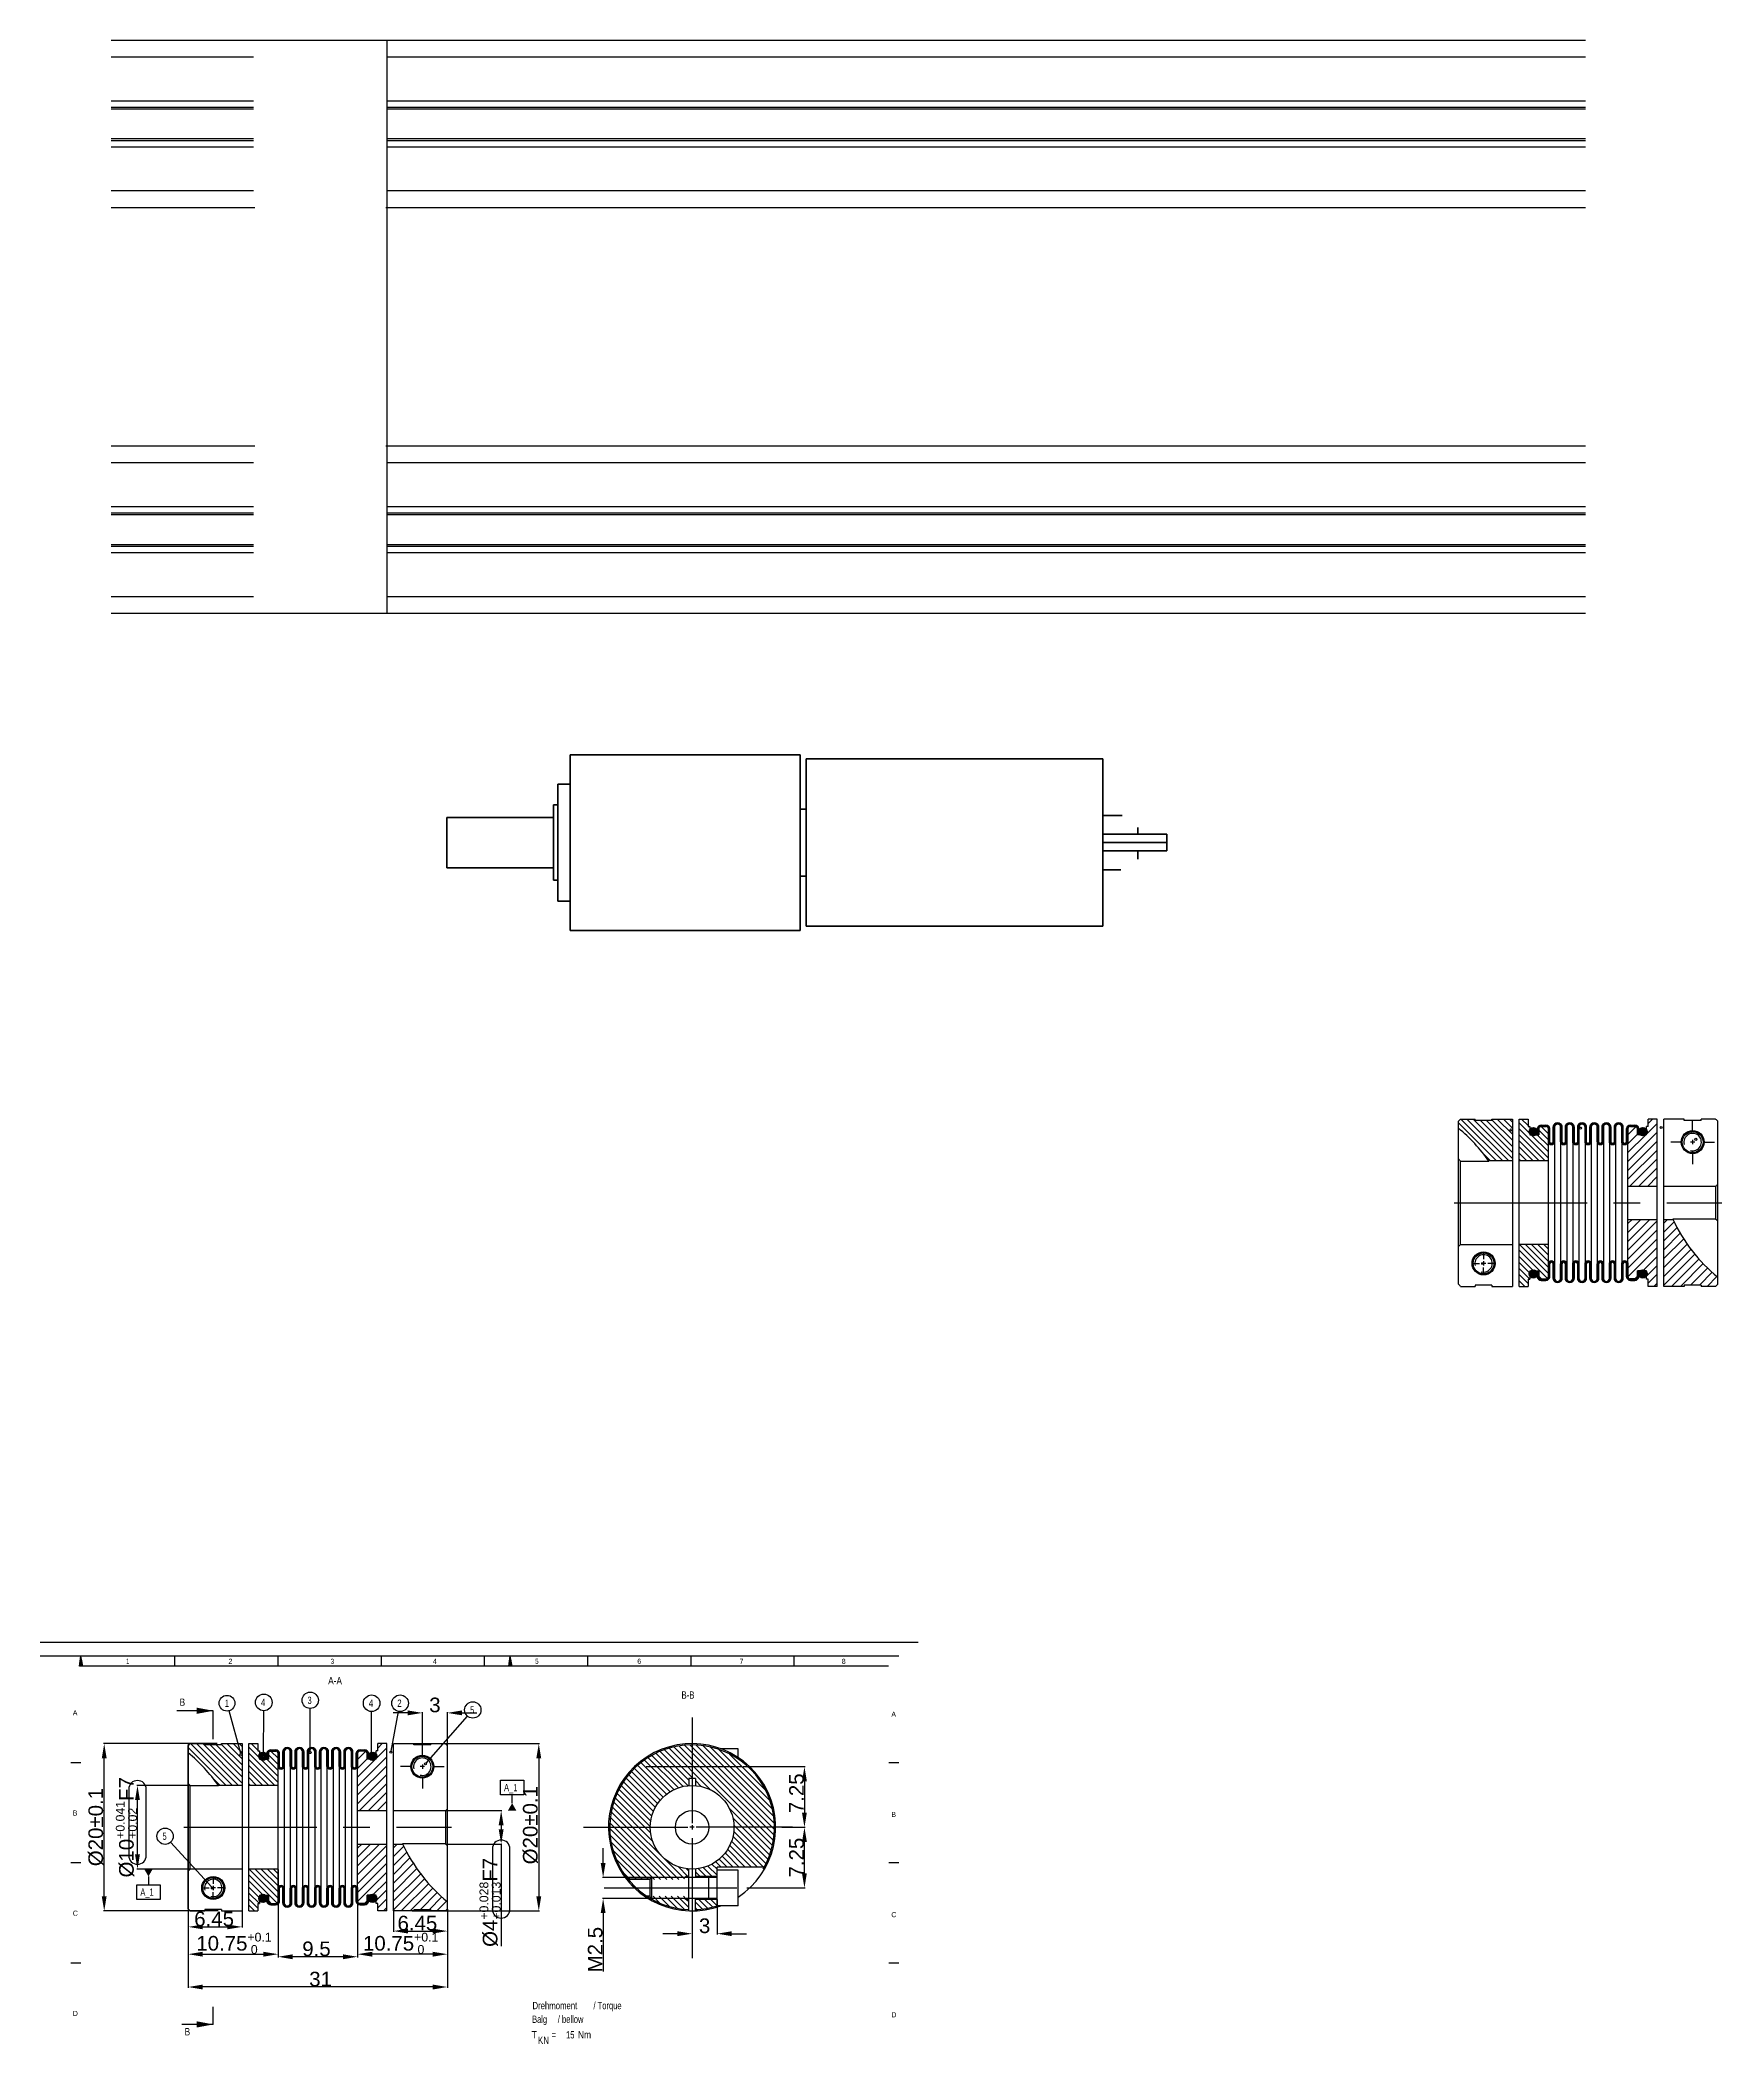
# Model space of a CAD drawing. Header units: millimetres. Extents: x -29 to 3384, y -388 to 1226.
# Drawn here: x 307.4 to 709.6, y 40.3 to 519.3 of the extents above; entities that cross this region are included whole.
import ezdxf

# ---------------------------------------------------------------- set-up
doc = ezdxf.new("R2010")
doc.units = ezdxf.units.MM
doc.linetypes.add('CENTER', pattern=[50.8, 31.75, -6.35, 6.35, -6.35])
doc.linetypes.add('phl_thick', pattern=[0])
for name, color, linetype in [('BEMASSUNGEN', 7, 'Continuous'), ('DEFAULT_1', 7, 'CENTER'), ('projection', 7, 'Continuous')]:
    doc.layers.add(name, color=color, linetype=linetype)
doc.layers.add('Kontury', color=7, linetype='Continuous', lineweight=35)
doc.styles.get("Standard").update_dxf_attribs({"font": 'arial.ttf'})
doc.dimstyles.new('DIMSTYLE_1', dxfattribs={"dimtxt": 3.5, "dimasz": 3.5, "dimexe": 0.18, "dimexo": 0.0625, "dimgap": 0.09, "dimtad": 1, "dimdec": 3, "dimlfac": 0.5, "dimdsep": 46, "dimtxsty": 'Standard', "dimcen": 0.09, "dimadec": 0, "dimazin": 0, "dimtp": 0.3, "dimtm": 0.3, "dimtfac": 1, "dimtdec": 3, "dimtofl": 0, "dimtmove": 0, "dimatfit": 3, "dimfxl": 1, "dimtolj": 1, "dimarcsym": 0})
doc.dimstyles.new('DIMSTYLE_2', dxfattribs={"dimtxt": 3.5, "dimasz": 3.5, "dimexe": 0.18, "dimexo": 0.0625, "dimgap": 0.09, "dimtad": 1, "dimdec": 3, "dimlfac": 0.5, "dimdsep": 46, "dimtxsty": 'Standard', "dimcen": 0.09, "dimadec": 0, "dimazin": 0, "dimtp": 0.2, "dimtm": 0.2, "dimtfac": 1, "dimtdec": 3, "dimtofl": 0, "dimtmove": 0, "dimatfit": 3, "dimfxl": 1, "dimtolj": 1, "dimarcsym": 0})
doc.dimstyles.new('DIMSTYLE_3', dxfattribs={"dimtxt": 3.5, "dimasz": 3.5, "dimexe": 0.18, "dimexo": 0.0625, "dimgap": 0.09, "dimtad": 1, "dimlfac": 0.5, "dimdsep": 46, "dimtxsty": 'Standard', "dimcen": 0.09, "dimadec": 0, "dimazin": 0, "dimtol": 1, "dimtp": 0.1, "dimtfac": 0.6, "dimtofl": 0, "dimtmove": 0, "dimatfit": 3, "dimfxl": 1, "dimtolj": 1, "dimarcsym": 0})
doc.dimstyles.new('DIMSTYLE_4', dxfattribs={"dimtxt": 3.5, "dimasz": 3.5, "dimexe": 0.18, "dimexo": 0.0625, "dimgap": 0.09, "dimtad": 1, "dimdec": 3, "dimlfac": 0.5, "dimdsep": 46, "dimtxsty": 'Standard', "dimcen": 0.09, "dimadec": 0, "dimazin": 0, "dimtol": 1, "dimtp": 0.1, "dimtm": 0.1, "dimtfac": 1, "dimtdec": 3, "dimtofl": 0, "dimtmove": 0, "dimatfit": 3, "dimfxl": 1, "dimtolj": 1, "dimarcsym": 0})
doc.dimstyles.new('DIMSTYLE_5', dxfattribs={"dimtxt": 3.5, "dimasz": 3.5, "dimexe": 0.18, "dimexo": 0.0625, "dimgap": 0.09, "dimtad": 1, "dimdec": 4, "dimlfac": 0.5, "dimdsep": 46, "dimtxsty": 'Standard', "dimcen": 0.09, "dimadec": 0, "dimazin": 0, "dimtol": 1, "dimtp": 0.041, "dimtm": -0.02, "dimtfac": 0.6, "dimtdec": 4, "dimtofl": 0, "dimtmove": 0, "dimatfit": 3, "dimfxl": 1, "dimtolj": 1, "dimarcsym": 0})
doc.dimstyles.new('DIMSTYLE_6', dxfattribs={"dimtxt": 3.5, "dimasz": 3.5, "dimexe": 0.18, "dimexo": 0.0625, "dimgap": 0.09, "dimtad": 1, "dimdec": 3, "dimlfac": 0.5, "dimdsep": 46, "dimtxsty": 'Standard', "dimcen": 0.09, "dimadec": 0, "dimazin": 0, "dimtp": 0.1, "dimtm": 0.1, "dimtfac": 1, "dimtdec": 3, "dimtofl": 0, "dimtmove": 0, "dimatfit": 3, "dimfxl": 1, "dimtolj": 1, "dimarcsym": 0})
doc.dimstyles.new('DIMSTYLE_7', dxfattribs={"dimtxt": 3.5, "dimasz": 3.5, "dimexe": 0.18, "dimexo": 0.0625, "dimgap": 0.09, "dimtad": 1, "dimdec": 4, "dimlfac": 0.5, "dimdsep": 46, "dimtxsty": 'Standard', "dimcen": 0.09, "dimadec": 0, "dimazin": 0, "dimtol": 1, "dimtp": 0.028, "dimtm": -0.013, "dimtfac": 0.6, "dimtdec": 4, "dimtofl": 0, "dimtmove": 0, "dimatfit": 3, "dimfxl": 1, "dimtolj": 1, "dimarcsym": 0})

msp = doc.modelspace()

# ---------------------------------------------------------------- texts
at = {"color": 2, "linetype": 'Continuous'}
for s, height, width, p in [('1', 1.22218, 0.571429, (327.99097, 131.11112)), ('2', 1.22218, 0.785714, (352.43461, 131.11112)), ('3', 1.22218, 0.714286, (376.87826, 131.11112)), ('4', 1.22218, 0.785714, (401.3219, 131.11112)), ('5', 1.22218, 0.714286, (425.76554, 131.11112)), ('6', 1.22218, 0.785714, (450.20914, 131.11112)), ('7', 1.22218, 0.785714, (474.65278, 131.11112)), ('8', 1.22218, 0.785714, (499.09643, 131.11112)), ('A-A', 1.75, 0.809524, (376.28005, 126.2224)), ('A', 1.22218, 0.857143, (315.20205, 118.80135)), ('1', 1.75, 0.571429, (351.58805, 120.82418)), ('4', 1.75, 0.785714, (360.19764, 121.02412)), ('3', 1.75, 0.714286, (371.35647, 121.52395)), ('4', 1.75, 0.785714, (385.98912, 120.82418)), ('2', 1.75, 0.785714, (392.78688, 120.82418)), ('5', 1.75, 0.714286, (410.24363, 119.22471)), ('B-B', 1.75, 0.761905, (460.76856, 122.78999)), ('A', 1.22218, 0.857143, (510.95159, 118.46393)), ('B', 1.22218, 0.785714, (315.20205, 94.84658)), ('B', 1.22218, 0.785714, (510.95159, 94.50925)), ('5', 1.75, 0.714286, (336.66793, 89.03469)), ('C', 1.22218, 0.833333, (315.20205, 70.89181)), ('C', 1.22218, 0.833333, (510.95159, 70.55448)), ('D', 1.22218, 0.904762, (315.20205, 46.93703)), ('Drehmoment ', 1.7499995, 0.757576, (425.1359, 48.55184)), ('/ Torque', 1.75, 0.738095, (439.71923, 48.55184)), ('T', 1.75, 0.857143, (424.92554, 41.56408)), ('Balg ', 1.75, 0.7, (425.05844, 45.28511)), ('/ bellow', 1.75, 0.71131, (431.18343, 45.28511)), ('15', 1.75, 0.642857, (433.17554, 41.56408)), (' Nm', 1.75, 0.833333, (435.42554, 41.56408)), ('D', 1.22218, 0.904762, (510.95159, 46.59971)), ('KN', 1.75, 0.785714, (426.42554, 40.25158)), (' = ', 1.75, 0.761905, (429.17554, 41.56408))]:
    msp.add_text(s, height=height, dxfattribs=dict(at, width=width)).set_placement(p)
at = {"color": 7, "linetype": 'Continuous', "width": 0.785714}
for p in [(340.77447, 121.07716), (341.97911, 42.29228)]:
    msp.add_text('B', height=1.75, dxfattribs=at).set_placement(p)
at = {"layer": 'BEMASSUNGEN', "color": 2, "linetype": 'Continuous', "width": 0.738095}
for p in [(418.33266, 100.66348), (331.36111, 75.66348)]:
    msp.add_text('A_1', height=1.75, dxfattribs=at).set_placement(p)

# ---------------------------------------------------------------- blocks, each defined once
blk = doc.blocks.new('*U2')
at = {"color": 2, "linetype": 'Continuous', "extrusion": (0, 0, -1)}
for points in [[(-116.87, 246.21), (-117.76, 246.04), (-116.48, 245.76)], [(-117.36, 246.52), (-119.57, 246.21), (-116.87, 246.21)], [(-116.87, 246.21), (-118.22, 246.11), (-117.76, 246.04)], [(-119.57, 246.21), (-118.22, 246.11), (-116.87, 246.21)], [(-117.92, 246.69), (-119.07, 246.52), (-117.36, 246.52)], [(-119.07, 246.52), (-119.57, 246.21), (-117.36, 246.52)], [(-119.07, 246.52), (-117.92, 246.69), (-118.51, 246.69)], [(-119.57, 246.21), (-118.67, 246.04), (-118.22, 246.11)], [(-119.57, 246.21), (-119.95, 245.76), (-118.67, 246.04)], [(-118.67, 246.04), (-119.95, 245.76), (-119.08, 245.83)], [(-119.08, 245.83), (-119.95, 245.76), (-119.4, 245.51)], [(-119.95, 245.76), (-120.19, 245.23), (-119.4, 245.51)], [(-119.4, 245.51), (-120.19, 245.23), (-119.61, 245.1)], [(-120.19, 245.23), (-120.28, 244.65), (-119.61, 245.1)], [(-119.61, 245.1), (-120.28, 244.65), (-119.68, 244.65)], [(-119.68, 244.65), (-120.28, 237.77), (-119.68, 237.77)], [(-120.28, 244.65), (-120.28, 237.77), (-119.68, 244.65)], [(-120.28, 237.77), (-119.75, 237.32), (-119.68, 237.77)]]:
    blk.add_solid(points, dxfattribs=at)
blk = doc.blocks.new('*U3')
at = {"color": 2, "linetype": 'Continuous', "extrusion": (0, 0, -1)}
for points in [[(-122.71, 246.21), (-123.61, 246.04), (-122.33, 245.76)], [(-123.21, 246.52), (-125.41, 246.21), (-122.71, 246.21)], [(-122.71, 246.21), (-124.06, 246.11), (-123.61, 246.04)], [(-125.41, 246.21), (-124.06, 246.11), (-122.71, 246.21)], [(-123.77, 246.69), (-124.92, 246.52), (-123.21, 246.52)], [(-124.92, 246.52), (-125.41, 246.21), (-123.21, 246.52)], [(-124.92, 246.52), (-123.77, 246.69), (-124.36, 246.69)], [(-125.41, 246.21), (-124.51, 246.04), (-124.06, 246.11)], [(-125.41, 246.21), (-125.8, 245.76), (-124.51, 246.04)], [(-124.51, 246.04), (-125.8, 245.76), (-124.92, 245.83)], [(-124.92, 245.83), (-125.8, 245.76), (-125.24, 245.51)], [(-125.8, 245.76), (-126.04, 245.23), (-125.24, 245.51)], [(-125.24, 245.51), (-126.04, 245.23), (-125.45, 245.1)], [(-126.04, 245.23), (-126.12, 244.65), (-125.45, 245.1)], [(-125.45, 245.1), (-126.12, 244.65), (-125.52, 244.65)], [(-125.52, 244.65), (-126.12, 237.77), (-125.52, 237.77)], [(-126.12, 244.65), (-126.12, 237.77), (-125.52, 244.65)], [(-126.12, 237.77), (-125.6, 237.32), (-125.52, 237.77)]]:
    blk.add_solid(points, dxfattribs=at)
blk = doc.blocks.new('*U4')
at = {"color": 2, "linetype": 'Continuous', "extrusion": (0, 0, -1)}
for points in [[(-128.56, 246.21), (-129.46, 246.04), (-128.17, 245.76)], [(-129.05, 246.52), (-131.26, 246.21), (-128.56, 246.21)], [(-128.56, 246.21), (-129.91, 246.11), (-129.46, 246.04)], [(-131.26, 246.21), (-129.91, 246.11), (-128.56, 246.21)], [(-129.61, 246.69), (-130.76, 246.52), (-129.05, 246.52)], [(-130.76, 246.52), (-131.26, 246.21), (-129.05, 246.52)], [(-130.76, 246.52), (-129.61, 246.69), (-130.2, 246.69)], [(-131.26, 246.21), (-130.36, 246.04), (-129.91, 246.11)], [(-131.26, 246.21), (-131.64, 245.76), (-130.36, 246.04)], [(-130.36, 246.04), (-131.64, 245.76), (-130.77, 245.83)], [(-130.77, 245.83), (-131.64, 245.76), (-131.09, 245.51)], [(-131.64, 245.76), (-131.89, 245.23), (-131.09, 245.51)], [(-131.09, 245.51), (-131.89, 245.23), (-131.3, 245.1)], [(-131.89, 245.23), (-131.97, 244.65), (-131.3, 245.1)], [(-131.3, 245.1), (-131.97, 244.65), (-131.37, 244.65)], [(-131.37, 244.65), (-131.97, 237.77), (-131.37, 237.77)], [(-131.97, 244.65), (-131.97, 237.77), (-131.37, 244.65)], [(-131.97, 237.77), (-131.44, 237.32), (-131.37, 237.77)]]:
    blk.add_solid(points, dxfattribs=at)
blk = doc.blocks.new('*U5')
at = {"color": 2, "linetype": 'Continuous', "extrusion": (0, 0, -1)}
for points in [[(-134.4, 246.21), (-135.3, 246.04), (-134.02, 245.76)], [(-134.9, 246.52), (-137.1, 246.21), (-134.4, 246.21)], [(-134.4, 246.21), (-135.75, 246.11), (-135.3, 246.04)], [(-137.1, 246.21), (-135.75, 246.11), (-134.4, 246.21)], [(-135.46, 246.69), (-136.61, 246.52), (-134.9, 246.52)], [(-136.61, 246.52), (-137.1, 246.21), (-134.9, 246.52)], [(-136.61, 246.52), (-135.46, 246.69), (-136.05, 246.69)], [(-137.1, 246.21), (-136.21, 246.04), (-135.75, 246.11)], [(-137.1, 246.21), (-137.49, 245.76), (-136.21, 246.04)], [(-136.21, 246.04), (-137.49, 245.76), (-136.61, 245.83)], [(-136.61, 245.83), (-137.49, 245.76), (-136.94, 245.51)], [(-137.49, 245.76), (-137.73, 245.23), (-136.94, 245.51)], [(-136.94, 245.51), (-137.73, 245.23), (-137.14, 245.1)], [(-137.73, 245.23), (-137.82, 244.65), (-137.14, 245.1)], [(-137.14, 245.1), (-137.82, 244.65), (-137.22, 244.65)], [(-137.22, 244.65), (-137.82, 237.77), (-137.22, 237.77)], [(-137.82, 244.65), (-137.82, 237.77), (-137.22, 244.65)], [(-137.82, 237.77), (-137.29, 237.32), (-137.22, 237.77)]]:
    blk.add_solid(points, dxfattribs=at)
blk = doc.blocks.new('*U6')
at = {"color": 2, "linetype": 'Continuous', "extrusion": (0, 0, -1)}
for points in [[(-140.25, 246.21), (-141.15, 246.04), (-139.87, 245.76)], [(-140.74, 246.52), (-142.95, 246.21), (-140.25, 246.21)], [(-140.25, 246.21), (-141.6, 246.11), (-141.15, 246.04)], [(-142.95, 246.21), (-141.6, 246.11), (-140.25, 246.21)], [(-141.31, 246.69), (-142.46, 246.52), (-140.74, 246.52)], [(-142.46, 246.52), (-142.95, 246.21), (-140.74, 246.52)], [(-142.46, 246.52), (-141.31, 246.69), (-141.89, 246.69)], [(-142.95, 246.21), (-142.05, 246.04), (-141.6, 246.11)], [(-142.95, 246.21), (-143.33, 245.76), (-142.05, 246.04)], [(-142.05, 246.04), (-143.33, 245.76), (-142.46, 245.83)], [(-142.46, 245.83), (-143.33, 245.76), (-142.78, 245.51)], [(-143.33, 245.76), (-143.58, 245.23), (-142.78, 245.51)], [(-142.78, 245.51), (-143.58, 245.23), (-142.99, 245.1)], [(-143.58, 245.23), (-143.66, 244.65), (-142.99, 245.1)], [(-142.99, 245.1), (-143.66, 244.65), (-143.06, 244.65)], [(-143.06, 244.65), (-143.66, 237.77), (-143.06, 237.77)], [(-143.66, 244.65), (-143.66, 237.77), (-143.06, 244.65)], [(-143.66, 237.77), (-143.13, 237.32), (-143.06, 237.77)]]:
    blk.add_solid(points, dxfattribs=at)
blk = doc.blocks.new('*U7')
at = {"color": 2, "linetype": 'Continuous', "extrusion": (0, 0, -1)}
for points in [[(-146.1, 246.21), (-147, 246.04), (-145.71, 245.76)], [(-146.59, 246.52), (-148.8, 246.21), (-146.1, 246.21)], [(-146.1, 246.21), (-147.45, 246.11), (-147, 246.04)], [(-148.8, 246.21), (-147.45, 246.11), (-146.1, 246.21)], [(-147.15, 246.69), (-148.3, 246.52), (-146.59, 246.52)], [(-148.3, 246.52), (-148.8, 246.21), (-146.59, 246.52)], [(-148.3, 246.52), (-147.15, 246.69), (-147.74, 246.69)], [(-148.8, 246.21), (-147.9, 246.04), (-147.45, 246.11)], [(-148.8, 246.21), (-149.18, 245.76), (-147.9, 246.04)], [(-147.9, 246.04), (-149.18, 245.76), (-148.31, 245.83)], [(-148.31, 245.83), (-149.18, 245.76), (-148.63, 245.51)], [(-149.18, 245.76), (-149.42, 245.23), (-148.63, 245.51)], [(-148.63, 245.51), (-149.42, 245.23), (-148.84, 245.1)], [(-149.42, 245.23), (-149.51, 244.65), (-148.84, 245.1)], [(-148.84, 245.1), (-149.51, 244.65), (-148.91, 244.65)], [(-148.91, 244.65), (-149.51, 237.77), (-148.91, 237.77)], [(-149.51, 244.65), (-149.51, 237.77), (-148.91, 244.65)], [(-149.51, 237.77), (-148.98, 237.32), (-148.91, 237.77)]]:
    blk.add_solid(points, dxfattribs=at)
blk = doc.blocks.new('*U8')
at = {"color": 2, "linetype": 'Continuous', "extrusion": (0, 0, -1)}
for points in [[(-116.24, 245.23), (-116.83, 245.1), (-116.15, 244.65)], [(-116.83, 245.1), (-116.75, 244.65), (-116.15, 244.65)], [(-116.15, 244.65), (-116.75, 237.77), (-116.15, 237.77)], [(-116.75, 244.65), (-116.75, 237.77), (-116.15, 244.65)], [(-116.48, 245.76), (-117.03, 245.51), (-116.24, 245.23)], [(-117.03, 245.51), (-116.83, 245.1), (-116.24, 245.23)], [(-117.76, 246.04), (-117.36, 245.83), (-116.48, 245.76)], [(-117.36, 245.83), (-117.03, 245.51), (-116.48, 245.76)], [(-115.72, 237.03), (-116.48, 236.91), (-115.44, 236.92)], [(-115.95, 237.22), (-116.48, 236.91), (-115.72, 237.03)], [(-116.1, 237.48), (-116.68, 237.32), (-115.95, 237.22)], [(-116.68, 237.32), (-116.48, 236.91), (-115.95, 237.22)], [(-116.15, 237.77), (-116.68, 237.32), (-116.1, 237.48)], [(-116.75, 237.77), (-116.68, 237.32), (-116.15, 237.77)]]:
    blk.add_solid(points, dxfattribs=at)
blk = doc.blocks.new('*U9')
at = {"color": 2, "linetype": 'Continuous', "extrusion": (0, 0, -1)}
for points in [[(-122.08, 245.23), (-122.67, 245.1), (-122, 244.65)], [(-122.67, 245.1), (-122.6, 244.65), (-122, 244.65)], [(-122, 244.65), (-122.6, 237.77), (-122, 237.77)], [(-122.6, 244.65), (-122.6, 237.77), (-122, 244.65)], [(-122.33, 245.76), (-122.88, 245.51), (-122.08, 245.23)], [(-122.88, 245.51), (-122.67, 245.1), (-122.08, 245.23)], [(-123.61, 246.04), (-123.2, 245.83), (-122.33, 245.76)], [(-123.2, 245.83), (-122.88, 245.51), (-122.33, 245.76)], [(-121.57, 237.03), (-122.32, 236.91), (-121.29, 236.92)], [(-121.8, 237.22), (-122.32, 236.91), (-121.57, 237.03)], [(-121.95, 237.48), (-122.53, 237.32), (-121.8, 237.22)], [(-122.53, 237.32), (-122.32, 236.91), (-121.8, 237.22)], [(-122, 237.77), (-122.53, 237.32), (-121.95, 237.48)], [(-122.6, 237.77), (-122.53, 237.32), (-122, 237.77)]]:
    blk.add_solid(points, dxfattribs=at)
blk = doc.blocks.new('*U10')
at = {"color": 2, "linetype": 'Continuous', "extrusion": (0, 0, -1)}
for points in [[(-127.93, 245.23), (-128.52, 245.1), (-127.85, 244.65)], [(-128.52, 245.1), (-128.45, 244.65), (-127.85, 244.65)], [(-127.85, 244.65), (-128.45, 237.77), (-127.85, 237.77)], [(-128.45, 244.65), (-128.45, 237.77), (-127.85, 244.65)], [(-128.17, 245.76), (-128.73, 245.51), (-127.93, 245.23)], [(-128.73, 245.51), (-128.52, 245.1), (-127.93, 245.23)], [(-129.46, 246.04), (-129.05, 245.83), (-128.17, 245.76)], [(-129.05, 245.83), (-128.73, 245.51), (-128.17, 245.76)], [(-127.42, 237.03), (-128.17, 236.91), (-127.13, 236.92)], [(-127.65, 237.22), (-128.17, 236.91), (-127.42, 237.03)], [(-127.79, 237.48), (-128.38, 237.32), (-127.65, 237.22)], [(-128.38, 237.32), (-128.17, 236.91), (-127.65, 237.22)], [(-127.85, 237.77), (-128.38, 237.32), (-127.79, 237.48)], [(-128.45, 237.77), (-128.38, 237.32), (-127.85, 237.77)]]:
    blk.add_solid(points, dxfattribs=at)
blk = doc.blocks.new('*U11')
at = {"color": 2, "linetype": 'Continuous', "extrusion": (0, 0, -1)}
for points in [[(-133.78, 245.23), (-134.36, 245.1), (-133.69, 244.65)], [(-134.36, 245.1), (-134.29, 244.65), (-133.69, 244.65)], [(-133.69, 244.65), (-134.29, 237.77), (-133.69, 237.77)], [(-134.29, 244.65), (-134.29, 237.77), (-133.69, 244.65)], [(-134.02, 245.76), (-134.57, 245.51), (-133.78, 245.23)], [(-134.57, 245.51), (-134.36, 245.1), (-133.78, 245.23)], [(-135.3, 246.04), (-134.9, 245.83), (-134.02, 245.76)], [(-134.9, 245.83), (-134.57, 245.51), (-134.02, 245.76)], [(-133.26, 237.03), (-134.01, 236.91), (-132.98, 236.92)], [(-133.49, 237.22), (-134.01, 236.91), (-133.26, 237.03)], [(-133.64, 237.48), (-134.22, 237.32), (-133.49, 237.22)], [(-134.22, 237.32), (-134.01, 236.91), (-133.49, 237.22)], [(-133.69, 237.77), (-134.22, 237.32), (-133.64, 237.48)], [(-134.29, 237.77), (-134.22, 237.32), (-133.69, 237.77)]]:
    blk.add_solid(points, dxfattribs=at)
blk = doc.blocks.new('*U12')
at = {"color": 2, "linetype": 'Continuous', "extrusion": (0, 0, -1)}
for points in [[(-139.62, 245.23), (-140.21, 245.1), (-139.54, 244.65)], [(-140.21, 245.1), (-140.14, 244.65), (-139.54, 244.65)], [(-139.54, 244.65), (-140.14, 237.77), (-139.54, 237.77)], [(-140.14, 244.65), (-140.14, 237.77), (-139.54, 244.65)], [(-139.87, 245.76), (-140.42, 245.51), (-139.62, 245.23)], [(-140.42, 245.51), (-140.21, 245.1), (-139.62, 245.23)], [(-141.15, 246.04), (-140.74, 245.83), (-139.87, 245.76)], [(-140.74, 245.83), (-140.42, 245.51), (-139.87, 245.76)], [(-139.11, 237.03), (-139.86, 236.91), (-138.83, 236.92)], [(-139.34, 237.22), (-139.86, 236.91), (-139.11, 237.03)], [(-139.49, 237.48), (-140.07, 237.32), (-139.34, 237.22)], [(-140.07, 237.32), (-139.86, 236.91), (-139.34, 237.22)], [(-139.54, 237.77), (-140.07, 237.32), (-139.49, 237.48)], [(-140.14, 237.77), (-140.07, 237.32), (-139.54, 237.77)]]:
    blk.add_solid(points, dxfattribs=at)
blk = doc.blocks.new('*U13')
at = {"color": 2, "linetype": 'Continuous', "extrusion": (0, 0, -1)}
for points in [[(-145.47, 245.23), (-146.06, 245.1), (-145.39, 244.65)], [(-146.06, 245.1), (-145.99, 244.65), (-145.39, 244.65)], [(-145.39, 244.65), (-145.99, 237.77), (-145.39, 237.77)], [(-145.99, 244.65), (-145.99, 237.77), (-145.39, 244.65)], [(-145.71, 245.76), (-146.26, 245.51), (-145.47, 245.23)], [(-146.26, 245.51), (-146.06, 245.1), (-145.47, 245.23)], [(-147, 246.04), (-146.59, 245.83), (-145.71, 245.76)], [(-146.59, 245.83), (-146.26, 245.51), (-145.71, 245.76)], [(-144.95, 237.03), (-145.71, 236.91), (-144.67, 236.92)], [(-145.18, 237.22), (-145.71, 236.91), (-144.95, 237.03)], [(-145.33, 237.48), (-145.91, 237.32), (-145.18, 237.22)], [(-145.91, 237.32), (-145.71, 236.91), (-145.18, 237.22)], [(-145.39, 237.77), (-145.91, 237.32), (-145.33, 237.48)], [(-145.99, 237.77), (-145.91, 237.32), (-145.39, 237.77)]]:
    blk.add_solid(points, dxfattribs=at)
blk = doc.blocks.new('*U14')
at = {"color": 2, "linetype": 'Continuous', "extrusion": (0, 0, -1)}
for points in [[(-109.16, 245.08), (-110.06, 244.95), (-108.87, 244.71)], [(-109.53, 245.37), (-113.9, 245.08), (-109.16, 245.08)], [(-109.16, 245.08), (-110.43, 245.01), (-110.06, 244.95)], [(-113.9, 245.08), (-110.43, 245.01), (-109.16, 245.08)], [(-109.97, 245.55), (-113.53, 245.37), (-109.53, 245.37)], [(-113.53, 245.37), (-113.9, 245.08), (-109.53, 245.37)], [(-110.43, 245.61), (-113.1, 245.55), (-109.97, 245.55)], [(-113.1, 245.55), (-113.53, 245.37), (-109.97, 245.55)], [(-113.1, 245.55), (-110.43, 245.61), (-112.63, 245.61)], [(-113.9, 245.08), (-112.63, 245.01), (-110.43, 245.01)], [(-113.9, 245.08), (-113, 244.95), (-112.63, 245.01)], [(-113.9, 245.08), (-114.19, 244.71), (-113, 244.95)], [(-113, 244.95), (-114.19, 244.71), (-113.34, 244.78)], [(-113.34, 244.78), (-114.19, 244.71), (-113.6, 244.52)], [(-114.19, 244.71), (-114.37, 244.28), (-113.6, 244.52)], [(-113.6, 244.52), (-114.37, 244.28), (-113.77, 244.18)], [(-114.37, 244.28), (-114.43, 243.81), (-113.77, 244.18)], [(-113.77, 244.18), (-114.43, 243.81), (-113.83, 243.81)], [(-113.83, 243.81), (-114.43, 237.77), (-113.83, 237.77)], [(-114.43, 243.81), (-114.43, 237.77), (-113.83, 243.81)], [(-114.43, 237.77), (-113.9, 237.32), (-113.83, 237.77)]]:
    blk.add_solid(points, dxfattribs=at)
blk = doc.blocks.new('*U15')
at = {"color": 2, "linetype": 'Continuous', "extrusion": (0, 0, -1)}
for points in [[(-151.76, 245.08), (-152.66, 244.95), (-151.47, 244.71)], [(-152.13, 245.37), (-156.5, 245.08), (-151.76, 245.08)], [(-151.76, 245.08), (-153.03, 245.01), (-152.66, 244.95)], [(-156.5, 245.08), (-153.03, 245.01), (-151.76, 245.08)], [(-152.57, 245.55), (-156.13, 245.37), (-152.13, 245.37)], [(-156.13, 245.37), (-156.5, 245.08), (-152.13, 245.37)], [(-153.03, 245.61), (-155.7, 245.55), (-152.57, 245.55)], [(-155.7, 245.55), (-156.13, 245.37), (-152.57, 245.55)], [(-155.7, 245.55), (-153.03, 245.61), (-155.23, 245.61)], [(-156.5, 245.08), (-155.23, 245.01), (-153.03, 245.01)], [(-156.5, 245.08), (-155.6, 244.95), (-155.23, 245.01)], [(-156.5, 245.08), (-156.79, 244.71), (-155.6, 244.95)], [(-155.6, 244.95), (-156.79, 244.71), (-155.94, 244.78)], [(-155.94, 244.78), (-156.79, 244.71), (-156.2, 244.52)], [(-156.79, 244.71), (-156.97, 244.28), (-156.2, 244.52)], [(-156.2, 244.52), (-156.97, 244.28), (-156.37, 244.18)], [(-156.97, 244.28), (-157.03, 243.81), (-156.37, 244.18)], [(-156.37, 244.18), (-157.03, 243.81), (-156.43, 243.81)], [(-156.43, 243.81), (-157.03, 241.51), (-156.43, 241.51)], [(-157.03, 243.81), (-157.03, 241.51), (-156.43, 243.81)]]:
    blk.add_solid(points, dxfattribs=at)
blk = doc.blocks.new('*U16')
at = {"color": 2, "linetype": 'Continuous', "extrusion": (0, 0, -1)}
for points in [[(-108.69, 244.28), (-109.29, 244.18), (-108.63, 243.81)], [(-109.29, 244.18), (-109.23, 243.81), (-108.63, 243.81)], [(-108.63, 243.81), (-109.23, 241.51), (-108.63, 241.51)], [(-109.23, 243.81), (-109.23, 241.51), (-108.63, 243.81)], [(-108.87, 244.71), (-109.46, 244.52), (-108.69, 244.28)], [(-109.46, 244.52), (-109.29, 244.18), (-108.69, 244.28)], [(-110.06, 244.95), (-109.73, 244.78), (-108.87, 244.71)], [(-109.73, 244.78), (-109.46, 244.52), (-108.87, 244.71)]]:
    blk.add_solid(points, dxfattribs=at)
blk = doc.blocks.new('*U17')
at = {"color": 2, "linetype": 'Continuous', "extrusion": (0, 0, -1)}
for points in [[(-151.29, 244.28), (-151.89, 244.18), (-151.23, 243.81)], [(-151.89, 244.18), (-151.83, 243.81), (-151.23, 243.81)], [(-151.23, 243.81), (-151.83, 237.77), (-151.23, 237.77)], [(-151.83, 243.81), (-151.83, 237.77), (-151.23, 243.81)], [(-151.47, 244.71), (-152.06, 244.52), (-151.29, 244.28)], [(-152.06, 244.52), (-151.89, 244.18), (-151.29, 244.28)], [(-152.66, 244.95), (-152.33, 244.78), (-151.47, 244.71)], [(-152.33, 244.78), (-152.06, 244.52), (-151.47, 244.71)], [(-150.8, 237.03), (-151.55, 236.91), (-150.52, 236.92)], [(-151.03, 237.22), (-151.55, 236.91), (-150.8, 237.03)], [(-151.18, 237.48), (-151.76, 237.32), (-151.03, 237.22)], [(-151.76, 237.32), (-151.55, 236.91), (-151.03, 237.22)], [(-151.23, 237.77), (-151.76, 237.32), (-151.18, 237.48)], [(-151.83, 237.77), (-151.76, 237.32), (-151.23, 237.77)]]:
    blk.add_solid(points, dxfattribs=at)
blk = doc.blocks.new('*U18')
at = {"color": 2, "linetype": 'Continuous', "extrusion": (0, 0, -1)}
for points in [[(-114.43, 237.77), (-114.48, 237.48), (-113.9, 237.32)], [(-114.48, 237.48), (-114.63, 237.22), (-113.9, 237.32)], [(-113.9, 237.32), (-114.63, 237.22), (-114.11, 236.91)]]:
    blk.add_solid(points, dxfattribs=at)
blk = doc.blocks.new('*U19')
at = {"color": 2, "linetype": 'Continuous', "extrusion": (0, 0, -1)}
for points in [[(-120.28, 237.77), (-120.33, 237.48), (-119.75, 237.32)], [(-120.33, 237.48), (-120.48, 237.22), (-119.75, 237.32)], [(-119.75, 237.32), (-120.48, 237.22), (-119.96, 236.91)]]:
    blk.add_solid(points, dxfattribs=at)
blk = doc.blocks.new('*U20')
at = {"color": 2, "linetype": 'Continuous', "extrusion": (0, 0, -1)}
for points in [[(-126.12, 237.77), (-126.18, 237.48), (-125.6, 237.32)], [(-126.18, 237.48), (-126.33, 237.22), (-125.6, 237.32)], [(-125.6, 237.32), (-126.33, 237.22), (-125.8, 236.91)]]:
    blk.add_solid(points, dxfattribs=at)
blk = doc.blocks.new('*U21')
at = {"color": 2, "linetype": 'Continuous', "extrusion": (0, 0, -1)}
for points in [[(-131.97, 237.77), (-132.02, 237.48), (-131.44, 237.32)], [(-132.02, 237.48), (-132.17, 237.22), (-131.44, 237.32)], [(-131.44, 237.32), (-132.17, 237.22), (-131.65, 236.91)]]:
    blk.add_solid(points, dxfattribs=at)
blk = doc.blocks.new('*U22')
at = {"color": 2, "linetype": 'Continuous', "extrusion": (0, 0, -1)}
for points in [[(-137.82, 237.77), (-137.87, 237.48), (-137.29, 237.32)], [(-137.87, 237.48), (-138.02, 237.22), (-137.29, 237.32)], [(-137.29, 237.32), (-138.02, 237.22), (-137.5, 236.91)]]:
    blk.add_solid(points, dxfattribs=at)
blk = doc.blocks.new('*U23')
at = {"color": 2, "linetype": 'Continuous', "extrusion": (0, 0, -1)}
for points in [[(-143.66, 237.77), (-143.71, 237.48), (-143.13, 237.32)], [(-143.71, 237.48), (-143.86, 237.22), (-143.13, 237.32)], [(-143.13, 237.32), (-143.86, 237.22), (-143.34, 236.91)]]:
    blk.add_solid(points, dxfattribs=at)
blk = doc.blocks.new('*U24')
at = {"color": 2, "linetype": 'Continuous', "extrusion": (0, 0, -1)}
for points in [[(-149.51, 237.77), (-149.56, 237.48), (-148.98, 237.32)], [(-149.56, 237.48), (-149.71, 237.22), (-148.98, 237.32)], [(-148.98, 237.32), (-149.71, 237.22), (-149.19, 236.91)]]:
    blk.add_solid(points, dxfattribs=at)
blk = doc.blocks.new('*U25')
at = {"color": 2, "linetype": 'Continuous', "extrusion": (0, 0, -1)}
for points in [[(-114.63, 237.22), (-114.86, 237.03), (-114.11, 236.91)], [(-114.86, 237.03), (-115.14, 236.92), (-114.11, 236.91)], [(-115.44, 236.92), (-116.48, 236.91), (-114.11, 236.91)], [(-114.11, 236.91), (-115.14, 236.92), (-115.44, 236.92)], [(-114.11, 236.91), (-116.15, 236.59), (-114.43, 236.59)], [(-116.48, 236.91), (-116.15, 236.59), (-114.11, 236.91)], [(-114.43, 236.59), (-115.74, 236.38), (-114.84, 236.38)], [(-116.15, 236.59), (-115.74, 236.38), (-114.43, 236.59)], [(-115.74, 236.38), (-115.29, 236.31), (-114.84, 236.38)]]:
    blk.add_solid(points, dxfattribs=at)
blk = doc.blocks.new('*U26')
at = {"color": 2, "linetype": 'Continuous', "extrusion": (0, 0, -1)}
for points in [[(-120.48, 237.22), (-120.71, 237.03), (-119.96, 236.91)], [(-120.71, 237.03), (-120.99, 236.92), (-119.96, 236.91)], [(-121.29, 236.92), (-122.32, 236.91), (-119.96, 236.91)], [(-119.96, 236.91), (-120.99, 236.92), (-121.29, 236.92)], [(-119.96, 236.91), (-122, 236.59), (-120.28, 236.59)], [(-122.32, 236.91), (-122, 236.59), (-119.96, 236.91)], [(-120.28, 236.59), (-121.59, 236.38), (-120.69, 236.38)], [(-122, 236.59), (-121.59, 236.38), (-120.28, 236.59)], [(-121.59, 236.38), (-121.14, 236.31), (-120.69, 236.38)]]:
    blk.add_solid(points, dxfattribs=at)
blk = doc.blocks.new('*U27')
at = {"color": 2, "linetype": 'Continuous', "extrusion": (0, 0, -1)}
for points in [[(-126.33, 237.22), (-126.55, 237.03), (-125.8, 236.91)], [(-126.55, 237.03), (-126.84, 236.92), (-125.8, 236.91)], [(-127.13, 236.92), (-128.17, 236.91), (-125.8, 236.91)], [(-125.8, 236.91), (-126.84, 236.92), (-127.13, 236.92)], [(-125.8, 236.91), (-127.84, 236.59), (-126.13, 236.59)], [(-128.17, 236.91), (-127.84, 236.59), (-125.8, 236.91)], [(-126.13, 236.59), (-127.44, 236.38), (-126.53, 236.38)], [(-127.84, 236.59), (-127.44, 236.38), (-126.13, 236.59)], [(-127.44, 236.38), (-126.99, 236.31), (-126.53, 236.38)]]:
    blk.add_solid(points, dxfattribs=at)
blk = doc.blocks.new('*U28')
at = {"color": 2, "linetype": 'Continuous', "extrusion": (0, 0, -1)}
for points in [[(-132.17, 237.22), (-132.4, 237.03), (-131.65, 236.91)], [(-132.4, 237.03), (-132.68, 236.92), (-131.65, 236.91)], [(-132.98, 236.92), (-134.01, 236.91), (-131.65, 236.91)], [(-131.65, 236.91), (-132.68, 236.92), (-132.98, 236.92)], [(-131.65, 236.91), (-133.69, 236.59), (-131.97, 236.59)], [(-134.01, 236.91), (-133.69, 236.59), (-131.65, 236.91)], [(-131.97, 236.59), (-133.28, 236.38), (-132.38, 236.38)], [(-133.69, 236.59), (-133.28, 236.38), (-131.97, 236.59)], [(-133.28, 236.38), (-132.83, 236.31), (-132.38, 236.38)]]:
    blk.add_solid(points, dxfattribs=at)
blk = doc.blocks.new('*U29')
at = {"color": 2, "linetype": 'Continuous', "extrusion": (0, 0, -1)}
for points in [[(-138.02, 237.22), (-138.25, 237.03), (-137.5, 236.91)], [(-138.25, 237.03), (-138.53, 236.92), (-137.5, 236.91)], [(-138.83, 236.92), (-139.86, 236.91), (-137.5, 236.91)], [(-137.5, 236.91), (-138.53, 236.92), (-138.83, 236.92)], [(-137.5, 236.91), (-139.54, 236.59), (-137.82, 236.59)], [(-139.86, 236.91), (-139.54, 236.59), (-137.5, 236.91)], [(-137.82, 236.59), (-139.13, 236.38), (-138.23, 236.38)], [(-139.54, 236.59), (-139.13, 236.38), (-137.82, 236.59)], [(-139.13, 236.38), (-138.68, 236.31), (-138.23, 236.38)]]:
    blk.add_solid(points, dxfattribs=at)
blk = doc.blocks.new('*U30')
at = {"color": 2, "linetype": 'Continuous', "extrusion": (0, 0, -1)}
for points in [[(-143.86, 237.22), (-144.09, 237.03), (-143.34, 236.91)], [(-144.09, 237.03), (-144.37, 236.92), (-143.34, 236.91)], [(-144.67, 236.92), (-145.71, 236.91), (-143.34, 236.91)], [(-143.34, 236.91), (-144.37, 236.92), (-144.67, 236.92)], [(-143.34, 236.91), (-145.38, 236.59), (-143.66, 236.59)], [(-145.71, 236.91), (-145.38, 236.59), (-143.34, 236.91)], [(-143.66, 236.59), (-144.98, 236.38), (-144.07, 236.38)], [(-145.38, 236.59), (-144.98, 236.38), (-143.66, 236.59)], [(-144.98, 236.38), (-144.52, 236.31), (-144.07, 236.38)]]:
    blk.add_solid(points, dxfattribs=at)
blk = doc.blocks.new('*U31')
at = {"color": 2, "linetype": 'Continuous', "extrusion": (0, 0, -1)}
for points in [[(-149.71, 237.22), (-149.94, 237.03), (-149.19, 236.91)], [(-149.94, 237.03), (-150.22, 236.92), (-149.19, 236.91)], [(-150.52, 236.92), (-151.55, 236.91), (-149.19, 236.91)], [(-149.19, 236.91), (-150.22, 236.92), (-150.52, 236.92)], [(-149.19, 236.91), (-151.23, 236.59), (-149.51, 236.59)], [(-151.55, 236.91), (-151.23, 236.59), (-149.19, 236.91)], [(-149.51, 236.59), (-150.82, 236.38), (-149.92, 236.38)], [(-151.23, 236.59), (-150.82, 236.38), (-149.51, 236.59)], [(-150.82, 236.38), (-150.37, 236.31), (-149.92, 236.38)]]:
    blk.add_solid(points, dxfattribs=at)
blk = doc.blocks.new('*U32')
at = {"color": 2, "linetype": 'Continuous', "extrusion": (0, 0, -1)}
for points in [[(-114.11, 180.11), (-115.14, 180.1), (-113.9, 179.7)], [(-114.43, 180.43), (-116.48, 180.11), (-114.11, 180.11)], [(-116.48, 180.11), (-115.14, 180.1), (-114.11, 180.11)], [(-114.84, 180.64), (-116.15, 180.43), (-114.43, 180.43)], [(-116.15, 180.43), (-116.48, 180.11), (-114.43, 180.43)], [(-115.29, 180.71), (-115.74, 180.64), (-114.84, 180.64)], [(-115.74, 180.64), (-116.15, 180.43), (-114.84, 180.64)], [(-116.48, 180.11), (-115.44, 180.1), (-115.14, 180.1)], [(-116.48, 180.11), (-116.68, 179.7), (-115.44, 180.1)], [(-115.44, 180.1), (-116.68, 179.7), (-115.72, 180)], [(-115.72, 180), (-116.68, 179.7), (-115.95, 179.8)], [(-115.95, 179.8), (-116.68, 179.7), (-116.1, 179.54)], [(-116.68, 179.7), (-116.75, 179.25), (-116.1, 179.54)], [(-116.1, 179.54), (-116.75, 179.25), (-116.15, 179.25)], [(-116.15, 179.25), (-116.75, 172.37), (-116.15, 172.37)], [(-116.75, 179.25), (-116.75, 172.37), (-116.15, 179.25)], [(-116.75, 172.37), (-116.24, 171.79), (-116.15, 172.37)]]:
    blk.add_solid(points, dxfattribs=at)
blk = doc.blocks.new('*U33')
at = {"color": 2, "linetype": 'Continuous', "extrusion": (0, 0, -1)}
for points in [[(-119.96, 180.11), (-120.99, 180.1), (-119.75, 179.7)], [(-120.28, 180.43), (-122.32, 180.11), (-119.96, 180.11)], [(-122.32, 180.11), (-120.99, 180.1), (-119.96, 180.11)], [(-120.69, 180.64), (-122, 180.43), (-120.28, 180.43)], [(-122, 180.43), (-122.32, 180.11), (-120.28, 180.43)], [(-121.14, 180.71), (-121.59, 180.64), (-120.69, 180.64)], [(-121.59, 180.64), (-122, 180.43), (-120.69, 180.64)], [(-122.32, 180.11), (-121.29, 180.1), (-120.99, 180.1)], [(-122.32, 180.11), (-122.53, 179.7), (-121.29, 180.1)], [(-121.29, 180.1), (-122.53, 179.7), (-121.57, 180)], [(-121.57, 180), (-122.53, 179.7), (-121.8, 179.8)], [(-121.8, 179.8), (-122.53, 179.7), (-121.95, 179.54)], [(-122.53, 179.7), (-122.6, 179.25), (-121.95, 179.54)], [(-121.95, 179.54), (-122.6, 179.25), (-122, 179.25)], [(-122, 179.25), (-122.6, 172.37), (-122, 172.37)], [(-122.6, 179.25), (-122.6, 172.37), (-122, 179.25)], [(-122.6, 172.37), (-122.08, 171.79), (-122, 172.37)]]:
    blk.add_solid(points, dxfattribs=at)
blk = doc.blocks.new('*U34')
at = {"color": 2, "linetype": 'Continuous', "extrusion": (0, 0, -1)}
for points in [[(-125.8, 180.11), (-126.84, 180.1), (-125.6, 179.7)], [(-126.13, 180.43), (-128.17, 180.11), (-125.8, 180.11)], [(-128.17, 180.11), (-126.84, 180.1), (-125.8, 180.11)], [(-126.53, 180.64), (-127.84, 180.43), (-126.13, 180.43)], [(-127.84, 180.43), (-128.17, 180.11), (-126.13, 180.43)], [(-126.99, 180.71), (-127.44, 180.64), (-126.53, 180.64)], [(-127.44, 180.64), (-127.84, 180.43), (-126.53, 180.64)], [(-128.17, 180.11), (-127.13, 180.1), (-126.84, 180.1)], [(-128.17, 180.11), (-128.38, 179.7), (-127.13, 180.1)], [(-127.13, 180.1), (-128.38, 179.7), (-127.42, 180)], [(-127.42, 180), (-128.38, 179.7), (-127.65, 179.8)], [(-127.65, 179.8), (-128.38, 179.7), (-127.79, 179.54)], [(-128.38, 179.7), (-128.45, 179.25), (-127.79, 179.54)], [(-127.79, 179.54), (-128.45, 179.25), (-127.85, 179.25)], [(-127.85, 179.25), (-128.45, 172.37), (-127.85, 172.37)], [(-128.45, 179.25), (-128.45, 172.37), (-127.85, 179.25)], [(-128.45, 172.37), (-127.93, 171.79), (-127.85, 172.37)]]:
    blk.add_solid(points, dxfattribs=at)
blk = doc.blocks.new('*U35')
at = {"color": 2, "linetype": 'Continuous', "extrusion": (0, 0, -1)}
for points in [[(-131.65, 180.11), (-132.68, 180.1), (-131.44, 179.7)], [(-131.97, 180.43), (-134.01, 180.11), (-131.65, 180.11)], [(-134.01, 180.11), (-132.68, 180.1), (-131.65, 180.11)], [(-132.38, 180.64), (-133.69, 180.43), (-131.97, 180.43)], [(-133.69, 180.43), (-134.01, 180.11), (-131.97, 180.43)], [(-132.83, 180.71), (-133.28, 180.64), (-132.38, 180.64)], [(-133.28, 180.64), (-133.69, 180.43), (-132.38, 180.64)], [(-134.01, 180.11), (-132.98, 180.1), (-132.68, 180.1)], [(-134.01, 180.11), (-134.22, 179.7), (-132.98, 180.1)], [(-132.98, 180.1), (-134.22, 179.7), (-133.26, 180)], [(-133.26, 180), (-134.22, 179.7), (-133.49, 179.8)], [(-133.49, 179.8), (-134.22, 179.7), (-133.64, 179.54)], [(-134.22, 179.7), (-134.29, 179.25), (-133.64, 179.54)], [(-133.64, 179.54), (-134.29, 179.25), (-133.69, 179.25)], [(-133.69, 179.25), (-134.29, 172.37), (-133.69, 172.37)], [(-134.29, 179.25), (-134.29, 172.37), (-133.69, 179.25)], [(-134.29, 172.37), (-133.78, 171.79), (-133.69, 172.37)]]:
    blk.add_solid(points, dxfattribs=at)
blk = doc.blocks.new('*U36')
at = {"color": 2, "linetype": 'Continuous', "extrusion": (0, 0, -1)}
for points in [[(-137.5, 180.11), (-138.53, 180.1), (-137.29, 179.7)], [(-137.82, 180.43), (-139.86, 180.11), (-137.5, 180.11)], [(-139.86, 180.11), (-138.53, 180.1), (-137.5, 180.11)], [(-138.23, 180.64), (-139.54, 180.43), (-137.82, 180.43)], [(-139.54, 180.43), (-139.86, 180.11), (-137.82, 180.43)], [(-138.68, 180.71), (-139.13, 180.64), (-138.23, 180.64)], [(-139.13, 180.64), (-139.54, 180.43), (-138.23, 180.64)], [(-139.86, 180.11), (-138.83, 180.1), (-138.53, 180.1)], [(-139.86, 180.11), (-140.07, 179.7), (-138.83, 180.1)], [(-138.83, 180.1), (-140.07, 179.7), (-139.11, 180)], [(-139.11, 180), (-140.07, 179.7), (-139.34, 179.8)], [(-139.34, 179.8), (-140.07, 179.7), (-139.49, 179.54)], [(-140.07, 179.7), (-140.14, 179.25), (-139.49, 179.54)], [(-139.49, 179.54), (-140.14, 179.25), (-139.54, 179.25)], [(-139.54, 179.25), (-140.14, 172.37), (-139.54, 172.37)], [(-140.14, 179.25), (-140.14, 172.37), (-139.54, 179.25)], [(-140.14, 172.37), (-139.62, 171.79), (-139.54, 172.37)]]:
    blk.add_solid(points, dxfattribs=at)
blk = doc.blocks.new('*U37')
at = {"color": 2, "linetype": 'Continuous', "extrusion": (0, 0, -1)}
for points in [[(-143.34, 180.11), (-144.37, 180.1), (-143.13, 179.7)], [(-143.66, 180.43), (-145.71, 180.11), (-143.34, 180.11)], [(-145.71, 180.11), (-144.37, 180.1), (-143.34, 180.11)], [(-144.07, 180.64), (-145.38, 180.43), (-143.66, 180.43)], [(-145.38, 180.43), (-145.71, 180.11), (-143.66, 180.43)], [(-144.52, 180.71), (-144.98, 180.64), (-144.07, 180.64)], [(-144.98, 180.64), (-145.38, 180.43), (-144.07, 180.64)], [(-145.71, 180.11), (-144.67, 180.1), (-144.37, 180.1)], [(-145.71, 180.11), (-145.91, 179.7), (-144.67, 180.1)], [(-144.67, 180.1), (-145.91, 179.7), (-144.95, 180)], [(-144.95, 180), (-145.91, 179.7), (-145.18, 179.8)], [(-145.18, 179.8), (-145.91, 179.7), (-145.33, 179.54)], [(-145.91, 179.7), (-145.99, 179.25), (-145.33, 179.54)], [(-145.33, 179.54), (-145.99, 179.25), (-145.39, 179.25)], [(-145.39, 179.25), (-145.99, 172.37), (-145.39, 172.37)], [(-145.99, 179.25), (-145.99, 172.37), (-145.39, 179.25)], [(-145.99, 172.37), (-145.47, 171.79), (-145.39, 172.37)]]:
    blk.add_solid(points, dxfattribs=at)
blk = doc.blocks.new('*U38')
at = {"color": 2, "linetype": 'Continuous', "extrusion": (0, 0, -1)}
for points in [[(-149.19, 180.11), (-150.22, 180.1), (-148.98, 179.7)], [(-149.51, 180.43), (-151.55, 180.11), (-149.19, 180.11)], [(-151.55, 180.11), (-150.22, 180.1), (-149.19, 180.11)], [(-149.92, 180.64), (-151.23, 180.43), (-149.51, 180.43)], [(-151.23, 180.43), (-151.55, 180.11), (-149.51, 180.43)], [(-150.37, 180.71), (-150.82, 180.64), (-149.92, 180.64)], [(-150.82, 180.64), (-151.23, 180.43), (-149.92, 180.64)], [(-151.55, 180.11), (-150.52, 180.1), (-150.22, 180.1)], [(-151.55, 180.11), (-151.76, 179.7), (-150.52, 180.1)], [(-150.52, 180.1), (-151.76, 179.7), (-150.8, 180)], [(-150.8, 180), (-151.76, 179.7), (-151.03, 179.8)], [(-151.03, 179.8), (-151.76, 179.7), (-151.18, 179.54)], [(-151.76, 179.7), (-151.83, 179.25), (-151.18, 179.54)], [(-151.18, 179.54), (-151.83, 179.25), (-151.23, 179.25)], [(-151.23, 179.25), (-151.83, 173.21), (-151.23, 173.21)], [(-151.83, 179.25), (-151.83, 173.21), (-151.23, 179.25)], [(-151.83, 173.21), (-151.29, 172.75), (-151.23, 173.21)]]:
    blk.add_solid(points, dxfattribs=at)
blk = doc.blocks.new('*U39')
at = {"color": 2, "linetype": 'Continuous', "extrusion": (0, 0, -1)}
for points in [[(-113.6, 172.51), (-114.19, 172.31), (-113.34, 172.24)], [(-113.77, 172.84), (-114.37, 172.75), (-113.6, 172.51)], [(-114.37, 172.75), (-114.19, 172.31), (-113.6, 172.51)], [(-113.83, 173.21), (-114.37, 172.75), (-113.77, 172.84)], [(-113.9, 179.7), (-114.48, 179.54), (-113.83, 179.25)], [(-114.48, 179.54), (-114.43, 179.25), (-113.83, 179.25)], [(-113.83, 179.25), (-114.43, 173.21), (-113.83, 173.21)], [(-114.43, 179.25), (-114.43, 173.21), (-113.83, 179.25)], [(-114.43, 173.21), (-114.37, 172.75), (-113.83, 173.21)], [(-115.14, 180.1), (-114.86, 180), (-113.9, 179.7)], [(-114.86, 180), (-114.63, 179.8), (-113.9, 179.7)], [(-114.63, 179.8), (-114.48, 179.54), (-113.9, 179.7)], [(-113.34, 172.24), (-113.9, 171.94), (-113, 172.07)], [(-114.19, 172.31), (-113.9, 171.94), (-113.34, 172.24)]]:
    blk.add_solid(points, dxfattribs=at)
blk = doc.blocks.new('*U40')
at = {"color": 2, "linetype": 'Continuous', "extrusion": (0, 0, -1)}
for points in [[(-119.75, 179.7), (-120.33, 179.54), (-119.68, 179.25)], [(-120.33, 179.54), (-120.28, 179.25), (-119.68, 179.25)], [(-119.68, 179.25), (-120.28, 172.37), (-119.68, 172.37)], [(-120.28, 179.25), (-120.28, 172.37), (-119.68, 179.25)], [(-120.99, 180.1), (-120.71, 180), (-119.75, 179.7)], [(-120.71, 180), (-120.48, 179.8), (-119.75, 179.7)], [(-120.48, 179.8), (-120.33, 179.54), (-119.75, 179.7)], [(-119.08, 171.19), (-119.57, 170.81), (-118.67, 170.98)], [(-119.4, 171.51), (-119.95, 171.26), (-119.08, 171.19)], [(-119.95, 171.26), (-119.57, 170.81), (-119.08, 171.19)], [(-119.61, 171.92), (-120.19, 171.79), (-119.4, 171.51)], [(-120.19, 171.79), (-119.95, 171.26), (-119.4, 171.51)], [(-119.68, 172.37), (-120.19, 171.79), (-119.61, 171.92)], [(-120.28, 172.37), (-120.19, 171.79), (-119.68, 172.37)]]:
    blk.add_solid(points, dxfattribs=at)
blk = doc.blocks.new('*U41')
at = {"color": 2, "linetype": 'Continuous', "extrusion": (0, 0, -1)}
for points in [[(-125.6, 179.7), (-126.18, 179.54), (-125.52, 179.25)], [(-126.18, 179.54), (-126.12, 179.25), (-125.52, 179.25)], [(-125.52, 179.25), (-126.12, 172.37), (-125.52, 172.37)], [(-126.12, 179.25), (-126.12, 172.37), (-125.52, 179.25)], [(-126.84, 180.1), (-126.55, 180), (-125.6, 179.7)], [(-126.55, 180), (-126.33, 179.8), (-125.6, 179.7)], [(-126.33, 179.8), (-126.18, 179.54), (-125.6, 179.7)], [(-124.92, 171.19), (-125.41, 170.81), (-124.51, 170.98)], [(-125.24, 171.51), (-125.8, 171.26), (-124.92, 171.19)], [(-125.8, 171.26), (-125.41, 170.81), (-124.92, 171.19)], [(-125.45, 171.92), (-126.04, 171.79), (-125.24, 171.51)], [(-126.04, 171.79), (-125.8, 171.26), (-125.24, 171.51)], [(-125.52, 172.37), (-126.04, 171.79), (-125.45, 171.92)], [(-126.12, 172.37), (-126.04, 171.79), (-125.52, 172.37)]]:
    blk.add_solid(points, dxfattribs=at)
blk = doc.blocks.new('*U42')
at = {"color": 2, "linetype": 'Continuous', "extrusion": (0, 0, -1)}
for points in [[(-131.44, 179.7), (-132.02, 179.54), (-131.37, 179.25)], [(-132.02, 179.54), (-131.97, 179.25), (-131.37, 179.25)], [(-131.37, 179.25), (-131.97, 172.37), (-131.37, 172.37)], [(-131.97, 179.25), (-131.97, 172.37), (-131.37, 179.25)], [(-132.68, 180.1), (-132.4, 180), (-131.44, 179.7)], [(-132.4, 180), (-132.17, 179.8), (-131.44, 179.7)], [(-132.17, 179.8), (-132.02, 179.54), (-131.44, 179.7)], [(-130.77, 171.19), (-131.26, 170.81), (-130.36, 170.98)], [(-131.09, 171.51), (-131.64, 171.26), (-130.77, 171.19)], [(-131.64, 171.26), (-131.26, 170.81), (-130.77, 171.19)], [(-131.3, 171.92), (-131.89, 171.79), (-131.09, 171.51)], [(-131.89, 171.79), (-131.64, 171.26), (-131.09, 171.51)], [(-131.37, 172.37), (-131.89, 171.79), (-131.3, 171.92)], [(-131.97, 172.37), (-131.89, 171.79), (-131.37, 172.37)]]:
    blk.add_solid(points, dxfattribs=at)
blk = doc.blocks.new('*U43')
at = {"color": 2, "linetype": 'Continuous', "extrusion": (0, 0, -1)}
for points in [[(-137.29, 179.7), (-137.87, 179.54), (-137.22, 179.25)], [(-137.87, 179.54), (-137.82, 179.25), (-137.22, 179.25)], [(-137.22, 179.25), (-137.82, 172.37), (-137.22, 172.37)], [(-137.82, 179.25), (-137.82, 172.37), (-137.22, 179.25)], [(-138.53, 180.1), (-138.25, 180), (-137.29, 179.7)], [(-138.25, 180), (-138.02, 179.8), (-137.29, 179.7)], [(-138.02, 179.8), (-137.87, 179.54), (-137.29, 179.7)], [(-136.61, 171.19), (-137.1, 170.81), (-136.21, 170.98)], [(-136.94, 171.51), (-137.49, 171.26), (-136.61, 171.19)], [(-137.49, 171.26), (-137.1, 170.81), (-136.61, 171.19)], [(-137.14, 171.92), (-137.73, 171.79), (-136.94, 171.51)], [(-137.73, 171.79), (-137.49, 171.26), (-136.94, 171.51)], [(-137.22, 172.37), (-137.73, 171.79), (-137.14, 171.92)], [(-137.82, 172.37), (-137.73, 171.79), (-137.22, 172.37)]]:
    blk.add_solid(points, dxfattribs=at)
blk = doc.blocks.new('*U44')
at = {"color": 2, "linetype": 'Continuous', "extrusion": (0, 0, -1)}
for points in [[(-143.13, 179.7), (-143.71, 179.54), (-143.06, 179.25)], [(-143.71, 179.54), (-143.66, 179.25), (-143.06, 179.25)], [(-143.06, 179.25), (-143.66, 172.37), (-143.06, 172.37)], [(-143.66, 179.25), (-143.66, 172.37), (-143.06, 179.25)], [(-144.37, 180.1), (-144.09, 180), (-143.13, 179.7)], [(-144.09, 180), (-143.86, 179.8), (-143.13, 179.7)], [(-143.86, 179.8), (-143.71, 179.54), (-143.13, 179.7)], [(-142.46, 171.19), (-142.95, 170.81), (-142.05, 170.98)], [(-142.78, 171.51), (-143.33, 171.26), (-142.46, 171.19)], [(-143.33, 171.26), (-142.95, 170.81), (-142.46, 171.19)], [(-142.99, 171.92), (-143.58, 171.79), (-142.78, 171.51)], [(-143.58, 171.79), (-143.33, 171.26), (-142.78, 171.51)], [(-143.06, 172.37), (-143.58, 171.79), (-142.99, 171.92)], [(-143.66, 172.37), (-143.58, 171.79), (-143.06, 172.37)]]:
    blk.add_solid(points, dxfattribs=at)
blk = doc.blocks.new('*U45')
at = {"color": 2, "linetype": 'Continuous', "extrusion": (0, 0, -1)}
for points in [[(-148.98, 179.7), (-149.56, 179.54), (-148.91, 179.25)], [(-149.56, 179.54), (-149.51, 179.25), (-148.91, 179.25)], [(-148.91, 179.25), (-149.51, 172.37), (-148.91, 172.37)], [(-149.51, 179.25), (-149.51, 172.37), (-148.91, 179.25)], [(-150.22, 180.1), (-149.94, 180), (-148.98, 179.7)], [(-149.94, 180), (-149.71, 179.8), (-148.98, 179.7)], [(-149.71, 179.8), (-149.56, 179.54), (-148.98, 179.7)], [(-148.31, 171.19), (-148.8, 170.81), (-147.9, 170.98)], [(-148.63, 171.51), (-149.18, 171.26), (-148.31, 171.19)], [(-149.18, 171.26), (-148.8, 170.81), (-148.31, 171.19)], [(-148.84, 171.92), (-149.42, 171.79), (-148.63, 171.51)], [(-149.42, 171.79), (-149.18, 171.26), (-148.63, 171.51)], [(-148.91, 172.37), (-149.42, 171.79), (-148.84, 171.92)], [(-149.51, 172.37), (-149.42, 171.79), (-148.91, 172.37)]]:
    blk.add_solid(points, dxfattribs=at)
blk = doc.blocks.new('*U46')
at = {"color": 2, "linetype": 'Continuous', "extrusion": (0, 0, -1)}
for points in [[(-108.63, 173.21), (-108.63, 175.51), (-108.69, 172.75)], [(-109.23, 175.51), (-108.69, 172.75), (-108.63, 175.51)], [(-108.69, 172.75), (-109.23, 175.51), (-109.23, 173.21)]]:
    blk.add_solid(points, dxfattribs=at)
blk = doc.blocks.new('*U47')
at = {"color": 2, "linetype": 'Continuous', "extrusion": (0, 0, -1)}
for points in [[(-156.2, 172.51), (-156.79, 172.31), (-155.94, 172.24)], [(-156.37, 172.84), (-156.97, 172.75), (-156.2, 172.51)], [(-156.97, 172.75), (-156.79, 172.31), (-156.2, 172.51)], [(-156.43, 173.21), (-156.97, 172.75), (-156.37, 172.84)], [(-157.03, 173.21), (-156.43, 175.51), (-157.03, 175.51)], [(-156.43, 175.51), (-157.03, 173.21), (-156.43, 173.21)], [(-157.03, 173.21), (-156.97, 172.75), (-156.43, 173.21)], [(-155.94, 172.24), (-156.5, 171.94), (-155.6, 172.07)], [(-156.79, 172.31), (-156.5, 171.94), (-155.94, 172.24)]]:
    blk.add_solid(points, dxfattribs=at)
blk = doc.blocks.new('*U48')
at = {"color": 2, "linetype": 'Continuous', "extrusion": (0, 0, -1)}
for points in [[(-109.23, 173.21), (-109.29, 172.84), (-108.69, 172.75)], [(-109.29, 172.84), (-109.46, 172.51), (-108.69, 172.75)], [(-108.69, 172.75), (-109.46, 172.51), (-108.87, 172.31)], [(-109.46, 172.51), (-109.73, 172.24), (-108.87, 172.31)], [(-108.87, 172.31), (-109.73, 172.24), (-109.16, 171.94)]]:
    blk.add_solid(points, dxfattribs=at)
blk = doc.blocks.new('*U49')
at = {"color": 2, "linetype": 'Continuous', "extrusion": (0, 0, -1)}
for points in [[(-151.83, 173.21), (-151.89, 172.84), (-151.29, 172.75)], [(-151.89, 172.84), (-152.06, 172.51), (-151.29, 172.75)], [(-151.29, 172.75), (-152.06, 172.51), (-151.47, 172.31)], [(-152.06, 172.51), (-152.33, 172.24), (-151.47, 172.31)], [(-151.47, 172.31), (-152.33, 172.24), (-151.76, 171.94)]]:
    blk.add_solid(points, dxfattribs=at)
blk = doc.blocks.new('*U50')
at = {"color": 2, "linetype": 'Continuous', "extrusion": (0, 0, -1)}
for points in [[(-109.73, 172.24), (-110.06, 172.07), (-109.16, 171.94)], [(-110.06, 172.07), (-110.43, 172.01), (-109.16, 171.94)], [(-112.63, 172.01), (-113.9, 171.94), (-109.16, 171.94)], [(-109.16, 171.94), (-110.43, 172.01), (-112.63, 172.01)], [(-109.16, 171.94), (-113.53, 171.65), (-109.53, 171.65)], [(-113.9, 171.94), (-113.53, 171.65), (-109.16, 171.94)], [(-109.53, 171.65), (-113.1, 171.47), (-109.97, 171.47)], [(-113.53, 171.65), (-113.1, 171.47), (-109.53, 171.65)], [(-109.97, 171.47), (-112.63, 171.41), (-110.43, 171.41)], [(-113.1, 171.47), (-112.63, 171.41), (-109.97, 171.47)], [(-113, 172.07), (-113.9, 171.94), (-112.63, 172.01)]]:
    blk.add_solid(points, dxfattribs=at)
blk = doc.blocks.new('*U51')
at = {"color": 2, "linetype": 'Continuous', "extrusion": (0, 0, -1)}
for points in [[(-152.33, 172.24), (-152.66, 172.07), (-151.76, 171.94)], [(-152.66, 172.07), (-153.03, 172.01), (-151.76, 171.94)], [(-155.23, 172.01), (-156.5, 171.94), (-151.76, 171.94)], [(-151.76, 171.94), (-153.03, 172.01), (-155.23, 172.01)], [(-151.76, 171.94), (-156.13, 171.65), (-152.13, 171.65)], [(-156.5, 171.94), (-156.13, 171.65), (-151.76, 171.94)], [(-152.13, 171.65), (-155.7, 171.47), (-152.57, 171.47)], [(-156.13, 171.65), (-155.7, 171.47), (-152.13, 171.65)], [(-152.57, 171.47), (-155.23, 171.41), (-153.03, 171.41)], [(-155.7, 171.47), (-155.23, 171.41), (-152.57, 171.47)], [(-155.6, 172.07), (-156.5, 171.94), (-155.23, 172.01)]]:
    blk.add_solid(points, dxfattribs=at)
blk = doc.blocks.new('*U52')
at = {"color": 2, "linetype": 'Continuous', "extrusion": (0, 0, -1)}
for points in [[(-116.75, 172.37), (-116.83, 171.92), (-116.24, 171.79)], [(-116.83, 171.92), (-117.03, 171.51), (-116.24, 171.79)], [(-116.24, 171.79), (-117.03, 171.51), (-116.48, 171.26)], [(-117.03, 171.51), (-117.36, 171.19), (-116.48, 171.26)], [(-116.48, 171.26), (-117.36, 171.19), (-116.87, 170.81)]]:
    blk.add_solid(points, dxfattribs=at)
blk = doc.blocks.new('*U53')
at = {"color": 2, "linetype": 'Continuous', "extrusion": (0, 0, -1)}
for points in [[(-122.6, 172.37), (-122.67, 171.92), (-122.08, 171.79)], [(-122.67, 171.92), (-122.88, 171.51), (-122.08, 171.79)], [(-122.08, 171.79), (-122.88, 171.51), (-122.33, 171.26)], [(-122.88, 171.51), (-123.2, 171.19), (-122.33, 171.26)], [(-122.33, 171.26), (-123.2, 171.19), (-122.71, 170.81)]]:
    blk.add_solid(points, dxfattribs=at)
blk = doc.blocks.new('*U54')
at = {"color": 2, "linetype": 'Continuous', "extrusion": (0, 0, -1)}
for points in [[(-128.45, 172.37), (-128.52, 171.92), (-127.93, 171.79)], [(-128.52, 171.92), (-128.73, 171.51), (-127.93, 171.79)], [(-127.93, 171.79), (-128.73, 171.51), (-128.17, 171.26)], [(-128.73, 171.51), (-129.05, 171.19), (-128.17, 171.26)], [(-128.17, 171.26), (-129.05, 171.19), (-128.56, 170.81)]]:
    blk.add_solid(points, dxfattribs=at)
blk = doc.blocks.new('*U55')
at = {"color": 2, "linetype": 'Continuous', "extrusion": (0, 0, -1)}
for points in [[(-134.29, 172.37), (-134.36, 171.92), (-133.78, 171.79)], [(-134.36, 171.92), (-134.57, 171.51), (-133.78, 171.79)], [(-133.78, 171.79), (-134.57, 171.51), (-134.02, 171.26)], [(-134.57, 171.51), (-134.9, 171.19), (-134.02, 171.26)], [(-134.02, 171.26), (-134.9, 171.19), (-134.4, 170.81)]]:
    blk.add_solid(points, dxfattribs=at)
blk = doc.blocks.new('*U56')
at = {"color": 2, "linetype": 'Continuous', "extrusion": (0, 0, -1)}
for points in [[(-140.14, 172.37), (-140.21, 171.92), (-139.62, 171.79)], [(-140.21, 171.92), (-140.42, 171.51), (-139.62, 171.79)], [(-139.62, 171.79), (-140.42, 171.51), (-139.87, 171.26)], [(-140.42, 171.51), (-140.74, 171.19), (-139.87, 171.26)], [(-139.87, 171.26), (-140.74, 171.19), (-140.25, 170.81)]]:
    blk.add_solid(points, dxfattribs=at)
blk = doc.blocks.new('*U57')
at = {"color": 2, "linetype": 'Continuous', "extrusion": (0, 0, -1)}
for points in [[(-145.99, 172.37), (-146.06, 171.92), (-145.47, 171.79)], [(-146.06, 171.92), (-146.26, 171.51), (-145.47, 171.79)], [(-145.47, 171.79), (-146.26, 171.51), (-145.71, 171.26)], [(-146.26, 171.51), (-146.59, 171.19), (-145.71, 171.26)], [(-145.71, 171.26), (-146.59, 171.19), (-146.1, 170.81)]]:
    blk.add_solid(points, dxfattribs=at)
blk = doc.blocks.new('*U58')
at = {"color": 2, "linetype": 'Continuous', "extrusion": (0, 0, -1)}
for points in [[(-117.36, 171.19), (-117.76, 170.98), (-116.87, 170.81)], [(-117.76, 170.98), (-118.22, 170.91), (-116.87, 170.81)], [(-118.22, 170.91), (-119.57, 170.81), (-116.87, 170.81)], [(-116.87, 170.81), (-119.07, 170.5), (-117.36, 170.5)], [(-119.57, 170.81), (-119.07, 170.5), (-116.87, 170.81)], [(-117.36, 170.5), (-118.51, 170.33), (-117.92, 170.33)], [(-119.07, 170.5), (-118.51, 170.33), (-117.36, 170.5)], [(-118.67, 170.98), (-119.57, 170.81), (-118.22, 170.91)]]:
    blk.add_solid(points, dxfattribs=at)
blk = doc.blocks.new('*U59')
at = {"color": 2, "linetype": 'Continuous', "extrusion": (0, 0, -1)}
for points in [[(-123.2, 171.19), (-123.61, 170.98), (-122.71, 170.81)], [(-123.61, 170.98), (-124.06, 170.91), (-122.71, 170.81)], [(-124.06, 170.91), (-125.41, 170.81), (-122.71, 170.81)], [(-122.71, 170.81), (-124.92, 170.5), (-123.21, 170.5)], [(-125.41, 170.81), (-124.92, 170.5), (-122.71, 170.81)], [(-123.21, 170.5), (-124.36, 170.33), (-123.77, 170.33)], [(-124.92, 170.5), (-124.36, 170.33), (-123.21, 170.5)], [(-124.51, 170.98), (-125.41, 170.81), (-124.06, 170.91)]]:
    blk.add_solid(points, dxfattribs=at)
blk = doc.blocks.new('*U60')
at = {"color": 2, "linetype": 'Continuous', "extrusion": (0, 0, -1)}
for points in [[(-129.05, 171.19), (-129.46, 170.98), (-128.56, 170.81)], [(-129.46, 170.98), (-129.91, 170.91), (-128.56, 170.81)], [(-129.91, 170.91), (-131.26, 170.81), (-128.56, 170.81)], [(-128.56, 170.81), (-130.76, 170.5), (-129.05, 170.5)], [(-131.26, 170.81), (-130.76, 170.5), (-128.56, 170.81)], [(-129.05, 170.5), (-130.2, 170.33), (-129.61, 170.33)], [(-130.76, 170.5), (-130.2, 170.33), (-129.05, 170.5)], [(-130.36, 170.98), (-131.26, 170.81), (-129.91, 170.91)]]:
    blk.add_solid(points, dxfattribs=at)
blk = doc.blocks.new('*U61')
at = {"color": 2, "linetype": 'Continuous', "extrusion": (0, 0, -1)}
for points in [[(-134.9, 171.19), (-135.3, 170.98), (-134.4, 170.81)], [(-135.3, 170.98), (-135.75, 170.91), (-134.4, 170.81)], [(-135.75, 170.91), (-137.1, 170.81), (-134.4, 170.81)], [(-134.4, 170.81), (-136.61, 170.5), (-134.9, 170.5)], [(-137.1, 170.81), (-136.61, 170.5), (-134.4, 170.81)], [(-134.9, 170.5), (-136.05, 170.33), (-135.46, 170.33)], [(-136.61, 170.5), (-136.05, 170.33), (-134.9, 170.5)], [(-136.21, 170.98), (-137.1, 170.81), (-135.75, 170.91)]]:
    blk.add_solid(points, dxfattribs=at)
blk = doc.blocks.new('*U62')
at = {"color": 2, "linetype": 'Continuous', "extrusion": (0, 0, -1)}
for points in [[(-140.74, 171.19), (-141.15, 170.98), (-140.25, 170.81)], [(-141.15, 170.98), (-141.6, 170.91), (-140.25, 170.81)], [(-141.6, 170.91), (-142.95, 170.81), (-140.25, 170.81)], [(-140.25, 170.81), (-142.46, 170.5), (-140.74, 170.5)], [(-142.95, 170.81), (-142.46, 170.5), (-140.25, 170.81)], [(-140.74, 170.5), (-141.89, 170.33), (-141.31, 170.33)], [(-142.46, 170.5), (-141.89, 170.33), (-140.74, 170.5)], [(-142.05, 170.98), (-142.95, 170.81), (-141.6, 170.91)]]:
    blk.add_solid(points, dxfattribs=at)
blk = doc.blocks.new('*U63')
at = {"color": 2, "linetype": 'Continuous', "extrusion": (0, 0, -1)}
for points in [[(-146.59, 171.19), (-147, 170.98), (-146.1, 170.81)], [(-147, 170.98), (-147.45, 170.91), (-146.1, 170.81)], [(-147.45, 170.91), (-148.8, 170.81), (-146.1, 170.81)], [(-146.1, 170.81), (-148.3, 170.5), (-146.59, 170.5)], [(-148.8, 170.81), (-148.3, 170.5), (-146.1, 170.81)], [(-146.59, 170.5), (-147.74, 170.33), (-147.15, 170.33)], [(-148.3, 170.5), (-147.74, 170.33), (-146.59, 170.5)], [(-147.9, 170.98), (-148.8, 170.81), (-147.45, 170.91)]]:
    blk.add_solid(points, dxfattribs=at)
blk = doc.blocks.new('*D64')
at = {"layer": 'BEMASSUNGEN', "color": 0, "linetype": 'Continuous', "lineweight": -2, "transparency": 16777216}
for p, q in [((342.8, 72.49), (342.8, 53.68)), ((404.8, 72.48), (404.8, 53.68)), ((401.3, 53.86), (346.3, 53.86))]:
    blk.add_line(p, q, dxfattribs=at)
at = {"layer": 'BEMASSUNGEN', "color": 0, "linetype": 'Continuous', "transparency": 16777216}
for points in [[(346.3, 54.44), (346.3, 53.27), (342.8, 53.86)], [(401.3, 54.44), (401.3, 53.27), (404.8, 53.86)]]:
    blk.add_solid(points, dxfattribs=at)
at = {"layer": 'Defpoints', "color": 0, "linetype": 'Continuous', "transparency": 16777216}
for p in [(342.8, 72.55), (404.8, 72.54), (342.8, 53.86)]:
    blk.add_point(p, dxfattribs=at)
at = {"layer": 'BEMASSUNGEN', "color": 0, "linetype": 'Continuous', "transparency": 16777216, "insert": (374.46, 55.73), "char_height": 3.5, "attachment_point": 5}
blk.add_mtext('\\A1;31', dxfattribs=at)
blk = doc.blocks.new('*D65')
at = {"layer": 'BEMASSUNGEN', "color": 0, "linetype": 'Continuous', "lineweight": -2, "transparency": 16777216}
for p, q in [((364.3, 81.98), (364.3, 60.91)), ((383.3, 74.28), (383.3, 60.91)), ((379.8, 61.09), (367.8, 61.09))]:
    blk.add_line(p, q, dxfattribs=at)
at = {"layer": 'BEMASSUNGEN', "color": 0, "linetype": 'Continuous', "transparency": 16777216}
for points in [[(367.8, 61.67), (367.8, 60.5), (364.3, 61.09)], [(379.8, 61.67), (379.8, 60.5), (383.3, 61.09)]]:
    blk.add_solid(points, dxfattribs=at)
at = {"layer": 'Defpoints', "color": 0, "linetype": 'Continuous', "transparency": 16777216}
for p in [(364.3, 82.04), (383.3, 74.34), (364.3, 61.09)]:
    blk.add_point(p, dxfattribs=at)
at = {"layer": 'BEMASSUNGEN', "color": 0, "linetype": 'Continuous', "transparency": 16777216, "insert": (373.48, 62.96), "char_height": 3.5, "attachment_point": 5}
blk.add_mtext('\\A1;9.5', dxfattribs=at)
blk = doc.blocks.new('*D66')
at = {"layer": 'BEMASSUNGEN', "color": 0, "linetype": 'Continuous', "lineweight": -2, "transparency": 16777216}
for p, q in [((391.9, 71.98), (391.9, 67.05)), ((404.8, 72.48), (404.8, 67.05)), ((395.4, 67.23), (401.3, 67.23))]:
    blk.add_line(p, q, dxfattribs=at)
at = {"layer": 'BEMASSUNGEN', "color": 0, "linetype": 'Continuous', "transparency": 16777216}
for points in [[(395.4, 67.81), (395.4, 66.65), (391.9, 67.23)], [(401.3, 67.81), (401.3, 66.65), (404.8, 67.23)]]:
    blk.add_solid(points, dxfattribs=at)
at = {"layer": 'Defpoints', "color": 0, "linetype": 'Continuous', "transparency": 16777216}
for p in [(391.9, 72.04), (404.8, 72.54), (404.8, 67.23)]:
    blk.add_point(p, dxfattribs=at)
at = {"layer": 'BEMASSUNGEN', "color": 0, "linetype": 'Continuous', "transparency": 16777216, "insert": (397.61, 69.11), "char_height": 3.5, "attachment_point": 5}
blk.add_mtext('\\A1;6.45', dxfattribs=at)
blk = doc.blocks.new('*D67')
at = {"layer": 'BEMASSUNGEN', "color": 0, "linetype": 'Continuous', "lineweight": -2, "transparency": 16777216}
for p, q in [((342.8, 72.49), (342.8, 68.05)), ((355.7, 71.99), (355.7, 68.05)), ((346.3, 68.23), (352.2, 68.23))]:
    blk.add_line(p, q, dxfattribs=at)
at = {"layer": 'BEMASSUNGEN', "color": 0, "linetype": 'Continuous', "transparency": 16777216}
for points in [[(346.3, 68.81), (346.3, 67.65), (342.8, 68.23)], [(352.2, 68.81), (352.2, 67.65), (355.7, 68.23)]]:
    blk.add_solid(points, dxfattribs=at)
at = {"layer": 'Defpoints', "color": 0, "linetype": 'Continuous', "transparency": 16777216}
for p in [(342.8, 72.55), (355.7, 72.05), (355.7, 68.23)]:
    blk.add_point(p, dxfattribs=at)
at = {"layer": 'BEMASSUNGEN', "color": 0, "linetype": 'Continuous', "transparency": 16777216, "insert": (349, 70.11), "char_height": 3.5, "attachment_point": 5}
blk.add_mtext('\\A1;6.45', dxfattribs=at)
blk = doc.blocks.new('*D68')
at = {"layer": 'BEMASSUNGEN', "color": 0, "linetype": 'Continuous', "lineweight": -2, "transparency": 16777216}
for p, q in [((342.8, 111.98), (342.8, 61.52)), ((364.3, 75.6), (364.3, 61.52)), ((346.3, 61.7), (360.8, 61.7))]:
    blk.add_line(p, q, dxfattribs=at)
at = {"layer": 'BEMASSUNGEN', "color": 0, "linetype": 'Continuous', "transparency": 16777216}
for points in [[(346.3, 62.28), (346.3, 61.12), (342.8, 61.7)], [(360.8, 62.28), (360.8, 61.12), (364.3, 61.7)]]:
    blk.add_solid(points, dxfattribs=at)
at = {"layer": 'Defpoints', "color": 0, "linetype": 'Continuous', "transparency": 16777216}
for p in [(342.8, 112.04), (364.3, 75.66), (364.3, 61.7)]:
    blk.add_point(p, dxfattribs=at)
at = {"layer": 'BEMASSUNGEN', "color": 0, "linetype": 'Continuous', "transparency": 16777216, "insert": (353.75, 64.31), "char_height": 3.5, "attachment_point": 5}
blk.add_mtext('\\A1;10.75{\\H2.1;\\S+0.1^  0;}', dxfattribs=at)
blk = doc.blocks.new('*D69')
at = {"layer": 'BEMASSUNGEN', "color": 0, "linetype": 'Continuous', "lineweight": -2, "transparency": 16777216}
for p, q in [((349.71, 112.04), (322.54, 112.04)), ((322.72, 75.54), (322.72, 108.54)), ((349.94, 72.04), (322.54, 72.04))]:
    blk.add_line(p, q, dxfattribs=at)
at = {"layer": 'BEMASSUNGEN', "color": 0, "linetype": 'Continuous', "transparency": 16777216}
for points in [[(322.14, 108.54), (323.3, 108.54), (322.72, 112.04)], [(322.14, 75.54), (323.3, 75.54), (322.72, 72.04)]]:
    blk.add_solid(points, dxfattribs=at)
at = {"layer": 'Defpoints', "color": 0, "linetype": 'Continuous', "transparency": 16777216}
for p in [(322.72, 112.04), (349.78, 112.04), (350, 72.04)]:
    blk.add_point(p, dxfattribs=at)
at = {"layer": 'BEMASSUNGEN', "color": 0, "linetype": 'Continuous', "transparency": 16777216, "insert": (320.75, 92.09), "char_height": 3.5, "attachment_point": 5, "rotation": 90}
blk.add_mtext('\\A1;%%c20±0.1', dxfattribs=at)
blk = doc.blocks.new('*D70')
at = {"layer": 'BEMASSUNGEN', "color": 0, "linetype": 'Continuous', "lineweight": -2, "transparency": 16777216}
for p, q in [((343.23, 102.04), (330.49, 102.04)), ((330.67, 85.54), (330.67, 98.54)), ((343.23, 82.04), (330.49, 82.04))]:
    blk.add_line(p, q, dxfattribs=at)
at = {"layer": 'BEMASSUNGEN', "color": 0, "linetype": 'Continuous', "transparency": 16777216}
for points in [[(330.09, 98.54), (331.26, 98.54), (330.67, 102.04)], [(330.09, 85.54), (331.26, 85.54), (330.67, 82.04)]]:
    blk.add_solid(points, dxfattribs=at)
at = {"layer": 'Defpoints', "color": 0, "linetype": 'Continuous', "transparency": 16777216}
for p in [(330.67, 102.04), (343.3, 102.04), (343.3, 82.04)]:
    blk.add_point(p, dxfattribs=at)
at = {"layer": 'BEMASSUNGEN', "color": 0, "linetype": 'Continuous', "transparency": 16777216, "insert": (328.02, 92.04), "char_height": 3.5, "attachment_point": 5, "rotation": 90}
blk.add_mtext('\\A1;%%c10{\\H2.1;\\S+0.041^ +0.02;}F7', dxfattribs=at)
blk = doc.blocks.new('*D71')
at = {"layer": 'BEMASSUNGEN', "color": 0, "linetype": 'Continuous', "lineweight": -2, "transparency": 16777216}
for p, q in [((484.76, 92.04), (490.35, 92.04)), ((490.17, 81.04), (490.17, 88.54)), ((476.39, 77.54), (490.35, 77.54))]:
    blk.add_line(p, q, dxfattribs=at)
at = {"layer": 'BEMASSUNGEN', "color": 0, "linetype": 'Continuous', "transparency": 16777216}
for points in [[(489.59, 88.54), (490.75, 88.54), (490.17, 92.04)], [(489.59, 81.04), (490.75, 81.04), (490.17, 77.54)]]:
    blk.add_solid(points, dxfattribs=at)
at = {"layer": 'Defpoints', "color": 0, "linetype": 'Continuous', "transparency": 16777216}
for p in [(484.69, 92.04), (490.17, 92.04), (476.33, 77.54)]:
    blk.add_point(p, dxfattribs=at)
at = {"layer": 'BEMASSUNGEN', "color": 0, "linetype": 'Continuous', "transparency": 16777216, "insert": (488.29, 84.79), "char_height": 3.5, "attachment_point": 5, "rotation": 90}
blk.add_mtext('\\A1;7.25', dxfattribs=at)
blk = doc.blocks.new('*D72')
at = {"layer": 'BEMASSUNGEN', "color": 0, "linetype": 'Continuous', "lineweight": -2, "transparency": 16777216}
for p, q in [((469.3, 74.79), (469.3, 66.42)), ((463.3, 67.79), (463.3, 66.42)), ((459.8, 66.6), (456.3, 66.6)), ((472.8, 66.6), (476.3, 66.6))]:
    blk.add_line(p, q, dxfattribs=at)
at = {"layer": 'BEMASSUNGEN', "color": 0, "linetype": 'Continuous', "transparency": 16777216}
for points in [[(459.8, 67.19), (459.8, 66.02), (463.3, 66.6)], [(472.8, 67.19), (472.8, 66.02), (469.3, 66.6)]]:
    blk.add_solid(points, dxfattribs=at)
at = {"layer": 'Defpoints', "color": 0, "linetype": 'Continuous', "transparency": 16777216}
for p in [(469.3, 74.85), (463.3, 67.85), (463.3, 66.6)]:
    blk.add_point(p, dxfattribs=at)
at = {"layer": 'BEMASSUNGEN', "color": 0, "linetype": 'Continuous', "transparency": 16777216, "insert": (466.3, 68.48), "char_height": 3.5, "attachment_point": 5}
blk.add_mtext('\\A1;3', dxfattribs=at)
blk = doc.blocks.new('*D73')
at = {"layer": 'BEMASSUNGEN', "color": 0, "linetype": 'Continuous', "lineweight": -2, "transparency": 16777216}
for p, q in [((442.03, 83.54), (442.03, 87.04)), ((462.44, 80.04), (441.85, 80.04)), ((462.44, 75.04), (441.85, 75.04)), ((442.03, 71.54), (442.03, 57.55))]:
    blk.add_line(p, q, dxfattribs=at)
at = {"layer": 'BEMASSUNGEN', "color": 0, "linetype": 'Continuous', "transparency": 16777216}
for points in [[(441.45, 83.54), (442.61, 83.54), (442.03, 80.04)], [(441.45, 71.54), (442.61, 71.54), (442.03, 75.04)]]:
    blk.add_solid(points, dxfattribs=at)
at = {"layer": 'Defpoints', "color": 0, "linetype": 'Continuous', "transparency": 16777216}
for p in [(462.5, 80.04), (442.03, 75.04), (462.5, 75.04)]:
    blk.add_point(p, dxfattribs=at)
at = {"layer": 'BEMASSUNGEN', "color": 0, "linetype": 'Continuous', "transparency": 16777216, "insert": (440.15, 62.79), "char_height": 3.5, "attachment_point": 5, "rotation": 90}
blk.add_mtext('\\A1;M2.5', dxfattribs=at)
blk = doc.blocks.new('*D74')
at = {"layer": 'BEMASSUNGEN', "color": 0, "linetype": 'Continuous', "lineweight": -2, "transparency": 16777216}
for p, q in [((383.3, 75.16), (383.3, 61.52)), ((404.8, 71.98), (404.8, 61.52)), ((401.3, 61.7), (386.8, 61.7))]:
    blk.add_line(p, q, dxfattribs=at)
at = {"layer": 'BEMASSUNGEN', "color": 0, "linetype": 'Continuous', "transparency": 16777216}
for points in [[(386.8, 62.28), (386.8, 61.12), (383.3, 61.7)], [(401.3, 62.28), (401.3, 61.12), (404.8, 61.7)]]:
    blk.add_solid(points, dxfattribs=at)
at = {"layer": 'Defpoints', "color": 0, "linetype": 'Continuous', "transparency": 16777216}
for p in [(383.3, 75.22), (404.8, 72.04), (383.3, 61.7)]:
    blk.add_point(p, dxfattribs=at)
at = {"layer": 'BEMASSUNGEN', "color": 0, "linetype": 'Continuous', "transparency": 16777216, "insert": (393.61, 64.31), "char_height": 3.5, "attachment_point": 5}
blk.add_mtext('\\A1;10.75{\\H2.1;\\S+0.1^  0;}', dxfattribs=at)
blk = doc.blocks.new('*D75')
at = {"layer": 'BEMASSUNGEN', "color": 0, "linetype": 'Continuous', "lineweight": -2, "transparency": 16777216}
for p, q in [((395.27, 112.04), (426.82, 112.04)), ((426.64, 108.54), (426.64, 75.54)), ((396.4, 72.04), (426.82, 72.04))]:
    blk.add_line(p, q, dxfattribs=at)
at = {"layer": 'BEMASSUNGEN', "color": 0, "linetype": 'Continuous', "transparency": 16777216}
for points in [[(426.06, 108.54), (427.23, 108.54), (426.64, 112.04)], [(426.06, 75.54), (427.23, 75.54), (426.64, 72.04)]]:
    blk.add_solid(points, dxfattribs=at)
at = {"layer": 'Defpoints', "color": 0, "linetype": 'Continuous', "transparency": 16777216}
for p in [(395.2, 112.04), (396.33, 72.04), (426.64, 72.04)]:
    blk.add_point(p, dxfattribs=at)
at = {"layer": 'BEMASSUNGEN', "color": 0, "linetype": 'Continuous', "transparency": 16777216, "insert": (424.67, 92.54), "char_height": 3.5, "attachment_point": 5, "rotation": 90}
blk.add_mtext('\\A1;%%c20±0.1', dxfattribs=at)
blk = doc.blocks.new('*D76')
at = {"layer": 'BEMASSUNGEN', "color": 0, "linetype": 'Continuous', "lineweight": -2, "transparency": 16777216}
for p, q in [((404.36, 96.04), (417.83, 96.04)), ((417.65, 92.54), (417.65, 91.54)), ((404.36, 88.04), (417.83, 88.04)), ((417.65, 88.04), (417.65, 63.65))]:
    blk.add_line(p, q, dxfattribs=at)
at = {"layer": 'BEMASSUNGEN', "color": 0, "linetype": 'Continuous', "transparency": 16777216}
for points in [[(417.06, 92.54), (418.23, 92.54), (417.65, 96.04)], [(417.06, 91.54), (418.23, 91.54), (417.65, 88.04)]]:
    blk.add_solid(points, dxfattribs=at)
at = {"layer": 'Defpoints', "color": 0, "linetype": 'Continuous', "transparency": 16777216}
for p in [(404.3, 96.04), (404.3, 88.04), (417.65, 88.04)]:
    blk.add_point(p, dxfattribs=at)
at = {"layer": 'BEMASSUNGEN', "color": 0, "linetype": 'Continuous', "transparency": 16777216, "insert": (414.99, 74.09), "char_height": 3.5, "attachment_point": 5, "rotation": 90}
blk.add_mtext('\\A1;%%c4{\\H2.1;\\S+0.028^ +0.013;}F7', dxfattribs=at)
blk = doc.blocks.new('*D77')
at = {"layer": 'BEMASSUNGEN', "color": 0, "linetype": 'Continuous', "lineweight": -2, "transparency": 16777216}
for p, q in [((395.3, 119.39), (391.8, 119.39)), ((398.8, 110.9), (398.8, 119.57)), ((404.8, 109.09), (404.8, 119.57)), ((408.3, 119.39), (411.8, 119.39))]:
    blk.add_line(p, q, dxfattribs=at)
at = {"layer": 'BEMASSUNGEN', "color": 0, "linetype": 'Continuous', "transparency": 16777216}
for points in [[(395.3, 119.98), (395.3, 118.81), (398.8, 119.39)], [(408.3, 119.98), (408.3, 118.81), (404.8, 119.39)]]:
    blk.add_solid(points, dxfattribs=at)
at = {"layer": 'Defpoints', "color": 0, "linetype": 'Continuous', "transparency": 16777216}
for p in [(404.8, 119.39), (398.8, 110.84), (404.8, 109.03)]:
    blk.add_point(p, dxfattribs=at)
at = {"layer": 'BEMASSUNGEN', "color": 0, "linetype": 'Continuous', "transparency": 16777216, "insert": (401.8, 121.27), "char_height": 3.5, "attachment_point": 5}
blk.add_mtext('\\A1;3', dxfattribs=at)
blk = doc.blocks.new('*D78')
at = {"layer": 'BEMASSUNGEN', "color": 0, "linetype": 'Continuous', "lineweight": -2, "transparency": 16777216}
for p, q in [((475.49, 106.54), (490.35, 106.54)), ((490.17, 103.04), (490.17, 95.54)), ((485.44, 92.04), (490.35, 92.04))]:
    blk.add_line(p, q, dxfattribs=at)
at = {"layer": 'BEMASSUNGEN', "color": 0, "linetype": 'Continuous', "transparency": 16777216}
for points in [[(489.59, 103.04), (490.75, 103.04), (490.17, 106.54)], [(489.59, 95.54), (490.75, 95.54), (490.17, 92.04)]]:
    blk.add_solid(points, dxfattribs=at)
at = {"layer": 'Defpoints', "color": 0, "linetype": 'Continuous', "transparency": 16777216}
for p in [(475.43, 106.54), (485.37, 92.04), (490.17, 92.04)]:
    blk.add_point(p, dxfattribs=at)
at = {"layer": 'BEMASSUNGEN', "color": 0, "linetype": 'Continuous', "transparency": 16777216, "insert": (488.29, 100.17), "char_height": 3.5, "attachment_point": 5, "rotation": 90}
blk.add_mtext('\\A1;7.25', dxfattribs=at)

# ---------------------------------------------------------------- dimensions: what is measured, and where the dimension line sits
at = {"layer": 'BEMASSUNGEN', "color": 2, "linetype": 'Continuous'}
for base, p1, p2, dimstyle, picture, middle in [((404.79575, 119.39444), (398.79575, 110.83528), (404.79575, 109.02725), 'DIMSTYLE_6', '*D77', (401.79575, 119.39444)), ((364.29575, 61.69894), (342.79575, 112.03848), (364.29575, 75.65767), 'DIMSTYLE_3', '*D68', (353.75017, 61.69894)), ((355.69575, 68.22978), (342.79575, 72.5549), (355.69575, 72.05449), 'DIMSTYLE_2', '*D67', (349.00038, 68.22978)), ((404.79575, 67.23011), (391.89575, 72.03848), (404.79575, 72.53848), 'DIMSTYLE_2', '*D66', (397.60746, 67.23011))]:
    dim = msp.add_linear_dim(base=base, p1=p1, p2=p2, dimstyle=dimstyle, dxfattribs=at)
    dim.commit()
    dim.dimension.update_dxf_attribs({"geometry": picture, "text_midpoint": middle, "dimtype": 160})
for base, p1, p2, angle, text, dimstyle, picture, middle in [((322.71993, 112.03848), (350.00286, 72.03848), (349.77685, 112.03848), 90, '%%c<>', 'DIMSTYLE_4', '*D69', (322.71993, 92.09143)), ((426.64181, 72.03848), (395.20375, 112.03848), (396.33377, 72.03848), 270, '%%c<>', 'DIMSTYLE_4', '*D75', (426.64181, 92.54344)), ((442.02955, 75.03848), (462.49903, 80.03848), (462.49903, 75.03848), 270, 'M<>', 'DIMSTYLE_6', '*D73', (442.02955, 62.79279))]:
    dim = msp.add_linear_dim(base=base, p1=p1, p2=p2, angle=angle, text=text, dimstyle=dimstyle, dxfattribs=at)
    dim.commit()
    dim.dimension.update_dxf_attribs({"geometry": picture, "text_midpoint": middle, "dimtype": 160})
for base, p1, p2, angle, dimstyle, picture, middle in [((330.67361, 102.03848), (343.29575, 82.03848), (343.29575, 102.03848), 90, 'DIMSTYLE_5', '*D70', (330.67361, 92.03848)), ((417.64516, 88.03848), (404.29575, 96.03848), (404.29575, 88.03848), 270, 'DIMSTYLE_7', '*D76', (417.64516, 74.09292))]:
    dim = msp.add_linear_dim(base=base, p1=p1, p2=p2, angle=angle, text='%%c<>', dimstyle=dimstyle, override={"dimpost": '<>F7'}, dxfattribs=at)
    dim.commit()
    dim.dimension.update_dxf_attribs({"geometry": picture, "text_midpoint": middle, "dimtype": 160})
for base, p1, p2, angle, dimstyle, picture, middle in [((490.1698, 92.03848), (475.42834, 106.53848), (485.37254, 92.03848), 270, 'DIMSTYLE_2', '*D78', (490.1698, 100.17309)), ((490.1698, 92.03848), (476.33238, 77.53848), (484.69455, 92.03848), 90, 'DIMSTYLE_2', '*D71', (490.1698, 84.78848)), ((364.29575, 61.08644), (383.29575, 74.33848), (364.29575, 82.03848), 180, 'DIMSTYLE_2', '*D65', (373.48426, 61.08644)), ((342.79575, 53.85661), (404.79575, 72.53848), (342.79575, 72.5549), 180, 'DIMSTYLE_1', '*D64', (374.45652, 53.85661)), ((383.29575, 61.69894), (404.79575, 72.03848), (383.29575, 75.2195), 180, 'DIMSTYLE_3', '*D74', (393.6076, 61.69894)), ((463.29903, 66.60301), (469.29903, 74.84906), (463.29903, 67.8537), 180, 'DIMSTYLE_6', '*D72', (466.29903, 66.60301))]:
    dim = msp.add_linear_dim(base=base, p1=p1, p2=p2, angle=angle, dimstyle=dimstyle, dxfattribs=at)
    dim.commit()
    dim.dimension.update_dxf_attribs({"geometry": picture, "text_midpoint": middle, "dimtype": 160})

# ---------------------------------------------------------------- linework, layer by layer
msp.add_line((390.41695, 382.29906), (390.41695, 519.29906))
at = {"color": 7, "linetype": 'Continuous'}
for p, q in [((646.5798, 260.84595), (647.0798, 261.34595)), ((646.5798, 221.86237), (646.5798, 260.84595)), ((647.0798, 261.34595), (650.5798, 261.34595)), ((650.5798, 261.04595), (650.5798, 261.34595)), ((654.5798, 261.04595), (650.5798, 261.04595)), ((654.5798, 261.04595), (654.5798, 261.34595)), ((654.5798, 261.34595), (659.4798, 261.34595)), ((659.4798, 261.34595), (659.4798, 221.36196)), ((661.0798, 221.34595), (661.0798, 261.34595)), ((661.0798, 261.34595), (663.2298, 261.34595)), ((663.2298, 261.34595), (663.2298, 259.59595)), ((663.2298, 259.59595), (663.6298, 259.59595)), ((663.6298, 259.59595), (663.6298, 257.59595)), ((665.4798, 258.99595), (665.4798, 257.59595)), ((665.7798, 259.24595), (666.0798, 259.54595)), ((665.7798, 259.24595), (665.7798, 257.59595)), ((666.0798, 259.54595), (667.5798, 259.54595)), ((666.3798, 259.89595), (667.4798, 259.89595)), ((666.3798, 259.59595), (666.3798, 259.54595)), ((666.3798, 259.59595), (667.4798, 259.59595)), ((667.4798, 259.59595), (667.4798, 259.54595)), ((668.0798, 223.64595), (668.0798, 259.04595)), ((668.3798, 258.99595), (668.3798, 255.97672)), ((669.24134, 259.41518), (669.24134, 255.97672)), ((669.54134, 259.41518), (669.54134, 223.27672)), ((671.00288, 259.41518), (671.00288, 223.27672)), ((671.30288, 259.41518), (671.30288, 255.97672)), ((672.16442, 259.41518), (672.16442, 255.97672)), ((672.46442, 259.41518), (672.46442, 223.27672)), ((673.92596, 259.41518), (673.92596, 223.27672)), ((674.22596, 259.41518), (674.22596, 255.97672)), ((675.0875, 259.41518), (675.0875, 255.97672)), ((675.3875, 259.41518), (675.3875, 223.27672)), ((676.84903, 259.41518), (676.84903, 223.27672)), ((677.14903, 259.41518), (677.14903, 255.97672)), ((678.01057, 259.41518), (678.01057, 255.97672)), ((678.31057, 259.41518), (678.31057, 223.27672)), ((679.77211, 259.41518), (679.77211, 223.27672)), ((680.07211, 259.41518), (680.07211, 255.97672)), ((680.93365, 259.41518), (680.93365, 255.97672)), ((681.23365, 259.41518), (681.23365, 223.27672)), ((682.69519, 259.41518), (682.69519, 223.27672)), ((682.99519, 259.41518), (682.99519, 255.97672)), ((683.85673, 259.41518), (683.85673, 255.97672)), ((684.15673, 259.41518), (684.15673, 223.27672)), ((685.61826, 259.41518), (685.61826, 223.27672)), ((685.91826, 259.41518), (685.91826, 255.97672)), ((686.7798, 258.99595), (686.7798, 255.97672)), ((687.0798, 223.64595), (687.0798, 259.04595)), ((689.0798, 259.54595), (687.5798, 259.54595)), ((687.6798, 259.89595), (688.7798, 259.89595)), ((687.6798, 259.59595), (687.6798, 259.54595)), ((687.6798, 259.59595), (688.7798, 259.59595)), ((688.7798, 259.59595), (688.7798, 259.54595)), ((689.3798, 259.24595), (689.0798, 259.54595)), ((689.3798, 257.59595), (689.3798, 259.24595)), ((689.6798, 258.99595), (689.6798, 257.59595)), ((691.5298, 257.59595), (691.5298, 259.59595)), ((691.9298, 259.59595), (691.5298, 259.59595)), ((691.9298, 259.59595), (691.9298, 261.34595)), ((694.0798, 261.34595), (691.9298, 261.34595)), ((694.0798, 221.34595), (694.0798, 261.34595)), ((695.6798, 221.34595), (695.6798, 261.32994)), ((700.5798, 261.32994), (695.6798, 261.32994)), ((700.5798, 261.0297), (700.5798, 261.32994)), ((704.5798, 261.0297), (700.5798, 261.0297)), ((708.0798, 261.32994), (704.5798, 261.32994)), ((704.5798, 261.0297), (704.5798, 261.32994)), ((708.5798, 221.84595), (708.5798, 260.82953)), ((663.6298, 257.59595), (665.7798, 257.59595)), ((665.4798, 257.84595), (665.7798, 257.84595)), ((689.3798, 257.84595), (689.6798, 257.84595)), ((691.5298, 257.59595), (689.3798, 257.59595)), ((647.0798, 231.378), (647.0798, 251.3139)), ((647.0798, 251.3139), (653.82844, 251.3139)), ((659.4798, 251.34595), (653.80594, 251.34595)), ((668.0798, 251.34595), (661.0798, 251.34595)), ((687.0798, 245.34595), (694.0798, 245.34595)), ((708.0798, 245.26513), (695.6798, 245.26513)), ((708.0798, 245.26513), (708.0798, 237.42677)), ((687.0798, 237.34595), (694.0798, 237.34595)), ((695.6798, 237.34595), (697.87207, 237.34595)), ((708.0798, 237.42677), (697.83423, 237.42677)), ((647.0798, 231.378), (659.4798, 231.378)), ((668.0798, 231.34595), (661.0798, 231.34595)), ((668.3798, 226.71518), (668.3798, 223.69595)), ((669.24134, 226.71518), (669.24134, 223.27672)), ((671.30288, 226.71518), (671.30288, 223.27672)), ((672.16442, 226.71518), (672.16442, 223.27672)), ((674.22596, 226.71518), (674.22596, 223.27672)), ((675.0875, 226.71518), (675.0875, 223.27672)), ((677.14903, 226.71518), (677.14903, 223.27672)), ((678.01057, 226.71518), (678.01057, 223.27672)), ((680.07211, 226.71518), (680.07211, 223.27672)), ((680.93365, 226.71518), (680.93365, 223.27672)), ((682.99519, 226.71518), (682.99519, 223.27672)), ((683.85673, 226.71518), (683.85673, 223.27672)), ((685.91826, 226.71518), (685.91826, 223.27672)), ((686.7798, 226.71518), (686.7798, 223.69595)), ((647.0798, 221.36196), (650.5798, 221.36196)), ((650.5798, 221.6622), (650.5798, 221.36196)), ((654.5798, 221.6622), (650.5798, 221.6622)), ((654.5798, 221.6622), (654.5798, 221.36196)), ((654.5798, 221.36196), (659.4798, 221.36196)), ((661.0798, 221.34595), (663.2298, 221.34595)), ((663.2298, 223.09595), (663.6298, 223.09595)), ((663.2298, 223.09595), (663.2298, 221.34595)), ((663.6298, 225.09595), (665.7798, 225.09595)), ((663.6298, 225.09595), (663.6298, 223.09595)), ((665.4798, 225.09595), (665.4798, 223.69595)), ((665.4798, 224.84595), (665.7798, 224.84595)), ((665.7798, 225.09595), (665.7798, 223.44595)), ((665.7798, 223.44595), (666.0798, 223.14595)), ((666.0798, 223.14595), (667.5798, 223.14595)), ((666.3798, 223.14595), (666.3798, 223.09595)), ((666.3798, 223.09595), (667.4798, 223.09595)), ((666.3798, 222.79595), (667.4798, 222.79595)), ((667.4798, 223.14595), (667.4798, 223.09595)), ((689.0798, 223.14595), (687.5798, 223.14595)), ((687.6798, 223.14595), (687.6798, 223.09595)), ((687.6798, 223.09595), (688.7798, 223.09595)), ((687.6798, 222.79595), (688.7798, 222.79595)), ((688.7798, 223.14595), (688.7798, 223.09595)), ((689.3798, 223.44595), (689.0798, 223.14595)), ((691.5298, 225.09595), (689.3798, 225.09595)), ((689.3798, 223.44595), (689.3798, 225.09595)), ((689.3798, 224.84595), (689.6798, 224.84595)), ((689.6798, 225.09595), (689.6798, 223.69595)), ((691.5298, 223.09595), (691.5298, 225.09595)), ((691.9298, 223.09595), (691.5298, 223.09595)), ((691.9298, 221.34595), (691.9298, 223.09595)), ((694.0798, 221.34595), (691.9298, 221.34595)), ((700.5798, 221.34595), (695.6798, 221.34595)), ((704.5798, 221.64595), (700.5798, 221.64595)), ((700.5798, 221.64595), (700.5798, 221.34595)), ((704.5798, 221.64595), (704.5798, 221.34595)), ((708.0798, 221.34595), (704.5798, 221.34595)), ((708.5798, 221.84595), (708.0798, 221.34595)), ((307.38009, 136.28283), (517.38009, 136.28283)), ((512.7067, 132.97866), (307.38009, 132.97866)), ((316.80628, 130.54456), (317.16732, 132.97915)), ((317.58203, 130.54456), (316.80628, 130.54456)), ((317.58203, 130.54456), (317.16732, 132.97915)), ((339.61637, 130.49993), (339.61637, 132.94429)), ((364.30445, 130.49993), (364.30445, 132.94429)), ((388.99253, 130.49993), (388.99253, 132.94429)), ((413.68061, 130.49993), (413.68061, 132.94429)), ((419.46959, 130.54456), (419.83063, 132.97915)), ((420.24534, 130.54456), (419.46959, 130.54456)), ((420.24534, 130.54456), (419.83063, 132.97915)), ((438.36864, 130.49993), (438.36864, 132.94429)), ((463.05672, 130.49993), (463.05672, 132.94429)), ((487.7448, 130.49993), (487.7448, 132.94429)), ((348.79575, 119.8998), (340.09201, 119.8998)), ((342.79575, 111.53848), (343.29575, 112.03848)), ((342.79575, 72.5549), (342.79575, 111.53848)), ((343.29575, 112.03848), (346.79575, 112.03848)), ((346.79575, 111.73848), (346.79575, 112.03848)), ((350.79575, 111.73848), (346.79575, 111.73848)), ((350.79575, 111.73848), (350.79575, 112.03848)), ((350.79575, 112.03848), (355.69575, 112.03848)), ((355.69575, 112.03848), (355.69575, 72.05449)), ((357.29575, 72.03848), (357.29575, 112.03848)), ((357.29575, 112.03848), (359.44575, 112.03848)), ((359.44575, 112.03848), (359.44575, 110.28848)), ((359.44575, 110.28848), (359.84575, 110.28848)), ((359.84575, 110.28848), (359.84575, 108.28848)), ((361.99575, 109.93848), (362.29575, 110.23848)), ((362.29575, 110.23848), (363.79575, 110.23848)), ((362.59575, 110.58848), (363.69575, 110.58848)), ((362.59575, 110.28848), (362.59575, 110.23848)), ((362.59575, 110.28848), (363.69575, 110.28848)), ((363.69575, 110.28848), (363.69575, 110.23848)), ((385.29575, 110.23848), (383.79575, 110.23848)), ((383.89575, 110.58848), (384.99575, 110.58848)), ((383.89575, 110.28848), (383.89575, 110.23848)), ((383.89575, 110.28848), (384.99575, 110.28848)), ((384.99575, 110.28848), (384.99575, 110.23848)), ((385.59575, 109.93848), (385.29575, 110.23848)), ((387.74575, 108.28848), (387.74575, 110.28848)), ((388.14575, 110.28848), (387.74575, 110.28848)), ((388.14575, 110.28848), (388.14575, 112.03848)), ((390.29575, 112.03848), (388.14575, 112.03848)), ((390.29575, 72.03848), (390.29575, 112.03848)), ((391.89575, 72.03848), (391.89575, 112.02248)), ((396.79575, 112.02248), (391.89575, 112.02248)), ((396.79575, 111.72223), (396.79575, 112.02248)), ((400.79575, 111.72223), (396.79575, 111.72223)), ((404.29575, 112.02248), (400.79575, 112.02248)), ((400.79575, 111.72223), (400.79575, 112.02248)), ((404.79575, 72.53848), (404.79575, 111.52206)), ((474.29903, 110.78848), (470.1253, 110.78848)), ((474.29903, 108.69569), (474.29903, 110.78848)), ((314.71318, 107.55727), (317.15755, 107.55727)), ((359.84575, 108.28848), (361.99575, 108.28848)), ((361.69575, 109.68848), (361.69575, 108.28848)), ((361.69575, 108.53848), (361.99575, 108.53848)), ((361.99575, 109.93848), (361.99575, 108.28848)), ((364.29575, 74.33848), (364.29575, 109.73848)), ((364.59575, 109.68848), (364.59575, 106.66925)), ((365.45729, 110.10771), (365.45729, 106.66925)), ((365.75729, 110.10771), (365.75729, 73.96925)), ((367.21883, 110.10771), (367.21883, 73.96925)), ((367.51883, 110.10771), (367.51883, 106.66925)), ((368.38037, 110.10771), (368.38037, 106.66925)), ((368.68037, 110.10771), (368.68037, 73.96925)), ((370.1419, 110.10771), (370.1419, 73.96925)), ((370.4419, 110.10771), (370.4419, 106.66925)), ((371.30344, 110.10771), (371.30344, 106.66925)), ((371.60344, 110.10771), (371.60344, 73.96925)), ((373.06498, 110.10771), (373.06498, 73.96925)), ((373.36498, 110.10771), (373.36498, 106.66925)), ((374.22652, 110.10771), (374.22652, 106.66925)), ((374.52652, 110.10771), (374.52652, 73.96925)), ((375.98806, 110.10771), (375.98806, 73.96925)), ((376.28806, 110.10771), (376.28806, 106.66925)), ((377.1496, 110.10771), (377.1496, 106.66925)), ((377.4496, 110.10771), (377.4496, 73.96925)), ((378.91114, 110.10771), (378.91114, 73.96925)), ((379.21114, 110.10771), (379.21114, 106.66925)), ((380.07267, 110.10771), (380.07267, 106.66925)), ((380.37267, 110.10771), (380.37267, 73.96925)), ((381.83421, 110.10771), (381.83421, 73.96925)), ((382.13421, 110.10771), (382.13421, 106.66925)), ((382.99575, 109.68848), (382.99575, 106.66925)), ((383.29575, 74.33848), (383.29575, 109.73848)), ((385.59575, 108.28848), (385.59575, 109.93848)), ((385.59575, 108.53848), (385.89575, 108.53848)), ((387.74575, 108.28848), (385.59575, 108.28848)), ((385.89575, 109.68848), (385.89575, 108.28848)), ((510.32095, 107.55727), (512.76531, 107.55727)), ((343.29575, 82.07053), (343.29575, 102.00643)), ((343.29575, 102.00643), (350.04439, 102.00643)), ((355.69575, 102.03848), (350.02189, 102.03848)), ((364.29575, 102.03848), (357.29575, 102.03848)), ((462.49903, 103.69107), (462.49903, 102.00643)), ((464.09903, 103.69107), (462.49903, 103.69107)), ((464.09903, 103.69107), (464.09903, 102.00643)), ((383.29575, 96.03848), (390.29575, 96.03848)), ((404.29575, 95.95767), (391.89575, 95.95767)), ((404.29575, 95.95767), (404.29575, 88.1193)), ((383.29575, 88.03848), (390.29575, 88.03848)), ((391.89575, 88.03848), (394.08802, 88.03848)), ((404.29575, 88.1193), (394.05018, 88.1193)), ((314.71318, 83.6025), (317.15755, 83.6025)), ((343.29575, 82.07053), (355.69575, 82.07053)), ((364.29575, 82.03848), (357.29575, 82.03848)), ((462.49903, 72.05449), (462.49903, 82.07053)), ((464.09903, 82.07053), (464.09903, 80.03848)), ((480.55708, 82.53848), (469.29903, 82.53848)), ((469.29903, 72.9597), (469.29903, 82.53848)), ((474.29903, 81.78848), (469.29903, 81.78848)), ((474.29903, 73.28848), (474.29903, 81.78848)), ((480.66696, 82.12106), (480.32063, 82.12106)), ((510.32095, 83.6025), (512.76531, 83.6025)), ((364.59575, 77.40771), (364.59575, 74.38848)), ((365.45729, 77.40771), (365.45729, 73.96925)), ((367.51883, 77.40771), (367.51883, 73.96925)), ((368.38037, 77.40771), (368.38037, 73.96925)), ((370.4419, 77.40771), (370.4419, 73.96925)), ((371.30344, 77.40771), (371.30344, 73.96925)), ((373.36498, 77.40771), (373.36498, 73.96925)), ((374.22652, 77.40771), (374.22652, 73.96925)), ((376.28806, 77.40771), (376.28806, 73.96925)), ((377.1496, 77.40771), (377.1496, 73.96925)), ((379.21114, 77.40771), (379.21114, 73.96925)), ((380.07267, 77.40771), (380.07267, 73.96925)), ((382.13421, 77.40771), (382.13421, 73.96925)), ((382.99575, 77.40771), (382.99575, 74.38848)), ((453.29903, 79.53848), (448.07274, 79.53848)), ((453.7157, 80.03848), (453.29903, 79.62182)), ((453.29903, 75.45515), (453.29903, 79.62182)), ((469.29903, 80.03848), (453.7157, 80.03848)), ((453.7157, 75.03848), (453.7157, 80.03848)), ((461.79903, 80.28848), (461.6547, 80.03848)), ((462.49903, 80.28848), (461.79903, 80.28848)), ((461.79903, 80.03848), (461.79903, 80.28848)), ((469.29903, 80.28848), (464.09903, 80.28848)), ((343.29575, 72.05449), (346.79575, 72.05449)), ((346.79575, 72.35473), (346.79575, 72.05449)), ((350.79575, 72.35473), (346.79575, 72.35473)), ((350.79575, 72.35473), (350.79575, 72.05449)), ((350.79575, 72.05449), (355.69575, 72.05449)), ((357.29575, 72.03848), (359.44575, 72.03848)), ((359.44575, 73.78848), (359.84575, 73.78848)), ((359.44575, 73.78848), (359.44575, 72.03848)), ((359.84575, 75.78848), (361.99575, 75.78848)), ((359.84575, 75.78848), (359.84575, 73.78848)), ((361.69575, 75.78848), (361.69575, 74.38848)), ((361.69575, 75.53848), (361.99575, 75.53848)), ((361.99575, 75.78848), (361.99575, 74.13848)), ((361.99575, 74.13848), (362.29575, 73.83848)), ((362.29575, 73.83848), (363.79575, 73.83848)), ((362.59575, 73.83848), (362.59575, 73.78848)), ((362.59575, 73.78848), (363.69575, 73.78848)), ((362.59575, 73.48848), (363.69575, 73.48848)), ((363.69575, 73.83848), (363.69575, 73.78848)), ((385.29575, 73.83848), (383.79575, 73.83848)), ((383.89575, 73.83848), (383.89575, 73.78848)), ((383.89575, 73.78848), (384.99575, 73.78848)), ((383.89575, 73.48848), (384.99575, 73.48848)), ((384.99575, 73.83848), (384.99575, 73.78848)), ((385.59575, 74.13848), (385.29575, 73.83848)), ((387.74575, 75.78848), (385.59575, 75.78848)), ((385.59575, 74.13848), (385.59575, 75.78848)), ((385.59575, 75.53848), (385.89575, 75.53848)), ((385.89575, 75.78848), (385.89575, 74.38848)), ((387.74575, 73.78848), (387.74575, 75.78848)), ((388.14575, 73.78848), (387.74575, 73.78848)), ((388.14575, 72.03848), (388.14575, 73.78848)), ((390.29575, 72.03848), (388.14575, 72.03848)), ((396.79575, 72.03848), (391.89575, 72.03848)), ((400.79575, 72.33848), (396.79575, 72.33848)), ((396.79575, 72.33848), (396.79575, 72.03848)), ((400.79575, 72.33848), (400.79575, 72.03848)), ((404.29575, 72.03848), (400.79575, 72.03848)), ((404.79575, 72.53848), (404.29575, 72.03848)), ((453.29903, 75.53848), (452.53614, 75.53848)), ((453.7157, 75.03848), (453.29903, 75.45515)), ((469.29903, 75.03848), (453.7157, 75.03848)), ((461.79903, 74.78848), (461.6547, 75.03848)), ((461.79903, 74.78848), (461.79903, 75.03848)), ((462.49903, 74.78848), (461.79903, 74.78848)), ((464.09903, 72.05449), (464.09903, 75.03848)), ((469.29903, 74.78848), (464.09903, 74.78848)), ((474.29903, 73.28848), (469.29903, 73.28848)), ((314.71318, 59.64773), (317.15755, 59.64773)), ((510.32095, 59.64773), (512.76531, 59.64773)), ((348.79575, 44.91728), (341.29161, 44.91728))]:
    msp.add_line(p, q, dxfattribs=at)
at = {"color": 2, "linetype": 'Continuous'}
for p, q in [((655.69395, 251.34595), (646.5798, 260.46009)), ((657.14682, 251.34595), (647.14682, 261.34595)), ((658.5997, 251.34595), (648.5997, 261.34595)), ((659.4798, 251.91872), (650.05258, 261.34595)), ((659.4798, 253.3716), (651.80545, 261.04595)), ((659.4798, 254.82448), (653.25833, 261.04595)), ((659.4798, 256.27735), (654.5798, 261.17735)), ((659.4798, 257.73023), (655.86408, 261.34595)), ((659.4798, 259.18311), (657.31696, 261.34595)), ((659.4798, 260.63598), (658.76984, 261.34595)), ((663.6298, 257.93886), (661.0798, 260.48886)), ((668.0798, 252.03598), (661.0798, 259.03598)), ((663.2298, 259.79174), (661.67559, 261.34595)), ((663.2298, 261.24462), (663.12847, 261.34595)), ((663.6298, 259.39174), (663.42559, 259.59595)), ((663.48388, 258.31498), (664.51077, 259.34187)), ((663.54191, 258.01946), (664.80629, 259.28384)), ((663.58018, 258.76484), (664.06092, 259.24557)), ((663.66074, 257.78474), (665.04101, 259.16501)), ((663.82685, 257.59729), (665.22846, 258.99891)), ((664.03866, 257.45555), (665.37021, 258.7871)), ((668.0798, 256.39462), (665.7798, 258.69462)), ((666.19439, 259.56658), (666.02713, 259.48136)), ((666.14687, 259.86528), (666.3798, 259.89595)), ((668.0798, 257.84749), (666.38135, 259.54595)), ((670.04629, 260.11018), (669.84258, 260.00639)), ((672.96937, 260.11018), (672.76565, 260.00639)), ((675.89244, 260.11018), (675.68873, 260.00639)), ((678.81552, 260.11018), (678.61181, 260.00639)), ((681.7386, 260.11018), (681.53488, 260.00639)), ((684.66167, 260.11018), (684.45796, 260.00639)), ((687.0798, 257.56269), (689.06306, 259.54595)), ((687.49439, 259.56658), (687.32713, 259.48136)), ((687.44687, 259.86528), (687.6798, 259.89595)), ((691.2077, 257.50133), (689.83518, 258.87385)), ((691.4029, 257.65968), (689.99353, 259.06905)), ((691.55296, 257.86317), (690.19703, 259.21911)), ((691.65001, 258.11967), (690.45353, 259.31616)), ((691.66502, 258.45822), (690.79207, 259.33117)), ((691.5298, 257.77005), (694.0798, 260.32005)), ((691.9298, 260.29137), (692.98438, 261.34595)), ((667.31696, 251.34595), (661.0798, 257.58311)), ((665.86408, 251.34595), (661.0798, 256.13023)), ((664.41121, 251.34595), (661.0798, 254.67735)), ((668.0798, 253.48886), (663.97271, 257.59595)), ((664.30555, 257.36889), (665.45686, 258.5202)), ((664.65987, 257.36966), (665.4561, 258.16588)), ((668.0798, 254.94174), (665.42559, 257.59595)), ((668.3798, 255.97672), (668.40578, 255.82939)), ((671.30288, 255.97672), (671.32886, 255.82939)), ((674.22596, 255.97672), (674.25194, 255.82939)), ((677.14903, 255.97672), (677.17501, 255.82939)), ((680.07211, 255.97672), (680.09809, 255.82939)), ((682.99519, 255.97672), (683.02117, 255.82939)), ((685.91826, 255.97672), (685.94424, 255.82939)), ((687.0798, 251.19873), (694.0798, 258.19873)), ((687.0798, 255.44137), (689.3798, 257.74137)), ((687.0798, 253.32005), (691.3557, 257.59595)), ((687.0798, 249.07741), (694.0798, 256.07741)), ((687.0798, 246.95609), (694.0798, 253.95609)), ((690.65236, 257.34956), (689.68342, 258.3185)), ((690.96466, 257.39081), (689.72466, 258.63081)), ((690.13098, 257.51739), (689.85124, 257.79713)), ((703.1048, 255.84595), (702.0548, 255.84595)), ((702.5798, 256.37095), (702.5798, 255.32095)), ((654.24107, 251.34595), (652.33713, 253.24989)), ((662.95833, 251.34595), (661.0798, 253.22448)), ((661.50545, 251.34595), (661.0798, 251.7716)), ((687.59098, 245.34595), (694.0798, 251.83477)), ((689.71231, 245.34595), (694.0798, 249.71345)), ((691.83363, 245.34595), (694.0798, 247.59213)), ((693.95495, 245.34595), (694.0798, 245.47081)), ((687.0798, 236.34949), (688.07627, 237.34595)), ((687.0798, 234.22817), (690.19759, 237.34595)), ((687.0798, 232.10685), (692.31891, 237.34595)), ((687.0798, 229.98552), (694.0798, 236.98552)), ((687.0798, 227.8642), (694.0798, 234.8642)), ((695.6798, 236.4642), (696.56155, 237.34595)), ((695.6798, 234.34288), (698.15101, 236.81409)), ((695.6798, 232.22156), (698.8808, 235.42256)), ((667.83601, 223.22224), (661.0798, 229.97845)), ((668.0798, 224.43132), (661.16518, 231.34595)), ((668.0798, 225.8842), (662.61805, 231.34595)), ((668.0798, 227.33708), (664.07093, 231.34595)), ((668.0798, 228.78995), (665.52381, 231.34595)), ((668.0798, 230.24283), (666.97668, 231.34595)), ((687.0798, 225.74288), (694.0798, 232.74288)), ((687.08314, 223.6249), (694.0798, 230.62156)), ((695.6798, 230.10024), (699.62459, 234.04503)), ((695.6798, 227.97892), (700.45444, 232.75356)), ((695.6798, 225.8576), (701.28429, 231.46209)), ((695.6798, 223.73628), (702.19547, 230.25195)), ((653.1048, 226.84595), (652.0548, 226.84595)), ((652.5798, 227.37095), (652.5798, 226.32095)), ((664.50942, 225.09595), (661.0798, 228.52557)), ((663.6298, 224.52269), (661.0798, 227.07269)), ((663.60367, 223.09595), (661.0798, 225.61982)), ((663.48342, 224.37339), (664.45236, 225.34234)), ((663.52466, 224.06109), (664.76466, 225.30109)), ((663.63518, 223.81805), (665.0077, 225.19057)), ((663.65124, 224.89477), (663.93098, 225.17451)), ((668.0798, 226.71518), (668.11557, 226.941)), ((671.00288, 226.71518), (671.03865, 226.941)), ((673.92596, 226.71518), (673.96172, 226.941)), ((676.84903, 226.71518), (676.8848, 226.941)), ((679.77211, 226.71518), (679.80788, 226.941)), ((682.69519, 226.71518), (682.73095, 226.941)), ((685.61826, 226.71518), (685.65403, 226.941)), ((691.57021, 223.9048), (690.23866, 225.23635)), ((691.65686, 224.1717), (690.50555, 225.32301)), ((690.67551, 225.09595), (694.0798, 228.50024)), ((691.6561, 224.52602), (690.85987, 225.32224)), ((691.5298, 223.82892), (694.0798, 226.37892)), ((695.6798, 221.61496), (703.12162, 229.05678)), ((697.53211, 221.34595), (704.09618, 227.91002)), ((699.65343, 221.34595), (705.11648, 226.809)), ((702.07475, 221.64595), (706.15239, 225.72359)), ((663.2298, 222.01694), (661.0798, 224.16694)), ((662.44792, 221.34595), (661.0798, 222.71406)), ((663.79353, 223.62285), (665.2029, 225.03222)), ((663.99703, 223.47279), (665.35296, 224.82873)), ((664.25353, 223.37574), (665.45001, 224.57222)), ((664.59207, 223.36073), (665.46502, 224.23368)), ((666.45942, 223.14595), (665.7798, 223.82557)), ((665.7798, 223.69595), (665.80917, 223.51054)), ((667.4798, 223.09595), (667.66521, 223.12532)), ((669.54134, 223.27672), (669.57711, 223.0509)), ((670.27211, 222.54595), (670.49793, 222.58172)), ((672.46442, 223.27672), (672.50018, 223.0509)), ((673.19519, 222.54595), (673.42101, 222.58172)), ((675.3875, 223.27672), (675.42326, 223.0509)), ((676.11826, 222.54595), (676.34408, 222.58172)), ((678.31057, 223.27672), (678.34634, 223.0509)), ((679.04134, 222.54595), (679.26716, 222.58172)), ((681.23365, 223.27672), (681.26942, 223.0509)), ((681.96442, 222.54595), (682.19024, 222.58172)), ((684.15673, 223.27672), (684.19249, 223.0509)), ((684.8875, 222.54595), (685.11332, 222.58172)), ((687.0798, 223.69595), (687.10917, 223.51054)), ((688.72551, 223.14595), (689.3798, 223.80024)), ((688.7798, 223.09595), (688.96521, 223.12532)), ((690.71077, 223.35003), (689.68388, 224.37692)), ((691.00629, 223.40805), (689.74191, 224.67244)), ((690.26092, 223.44633), (689.78018, 223.92706)), ((691.24101, 223.52689), (689.86074, 224.90716)), ((691.42846, 223.69299), (690.02685, 225.09461)), ((691.9298, 222.1076), (694.0798, 224.2576)), ((693.28947, 221.34595), (694.0798, 222.13628)), ((704.19607, 221.64595), (707.26622, 224.7161)), ((706.01739, 221.34595), (708.38005, 223.70861)), ((317.46512, 131.23094), (316.81106, 130.57693)), ((317.44495, 131.3491), (316.83505, 130.73923)), ((317.42478, 131.46726), (316.85916, 130.90168)), ((317.40473, 131.58542), (316.88327, 131.06399)), ((317.38468, 131.70358), (316.90726, 131.2263)), ((317.48517, 131.11293), (316.91728, 130.5449)), ((317.36451, 131.82164), (316.93137, 131.3885)), ((317.34445, 131.93981), (316.95548, 131.55096)), ((317.3244, 132.05797), (316.97959, 131.71316)), ((317.30423, 132.17603), (317.0037, 131.87547)), ((317.28418, 132.29419), (317.02781, 132.03778)), ((317.26389, 132.41235), (317.0518, 132.20013)), ((317.50534, 130.99486), (317.0555, 130.5449)), ((317.24384, 132.53051), (317.07579, 132.36253)), ((317.22367, 132.64867), (317.0999, 132.52474)), ((317.20362, 132.76669), (317.12401, 132.68719)), ((317.18345, 132.88485), (317.14812, 132.8494)), ((510.26233, 130.5343), (317.15755, 130.5343)), ((317.52539, 130.8767), (317.19359, 130.54481)), ((317.54556, 130.75854), (317.3318, 130.54481)), ((317.56573, 130.64053), (317.47001, 130.5449)), ((420.12835, 131.23118), (419.47419, 130.57702)), ((420.10821, 131.34925), (419.49829, 130.73933)), ((420.08812, 131.46741), (419.52244, 130.90168)), ((420.06807, 131.58557), (419.54649, 131.06399)), ((420.04778, 131.70358), (419.57045, 131.2262)), ((420.14844, 131.11293), (419.58037, 130.54481)), ((420.02774, 131.82164), (419.5945, 131.3885)), ((420.00755, 131.93981), (419.61865, 131.55081)), ((419.98751, 132.05787), (419.64275, 131.71316)), ((419.96741, 132.17613), (419.66681, 131.87562)), ((419.94727, 132.29419), (419.69096, 132.03792)), ((419.92718, 132.41235), (419.71501, 132.20023)), ((420.16849, 130.99477), (419.71858, 130.54481)), ((419.90714, 132.53051), (419.73906, 132.36244)), ((419.88685, 132.64852), (419.76302, 132.52474)), ((419.86675, 132.76669), (419.78717, 132.6871)), ((419.84661, 132.88475), (419.81127, 132.8494)), ((420.18868, 130.8767), (419.85683, 130.5449)), ((420.20872, 130.75854), (419.99504, 130.5449)), ((420.22891, 130.64053), (420.13329, 130.5449)), ((355.36362, 109.68253), (352.5832, 119.88268)), ((360.8263, 109.55328), (360.87567, 119.91136)), ((371.96011, 110.14309), (371.97807, 120.44867)), ((386.63749, 109.45331), (386.67027, 119.71141)), ((391.3076, 110.25826), (393.10449, 119.74612)), ((399.73709, 107.39203), (409.58355, 118.63267)), ((351.90989, 102.03848), (342.79575, 111.15263)), ((353.36277, 102.03848), (343.36277, 112.03848)), ((354.81565, 102.03848), (344.81565, 112.03848)), ((355.69575, 102.61126), (346.26852, 112.03848)), ((355.69575, 104.06413), (348.0214, 111.73848)), ((355.69575, 105.51701), (349.47428, 111.73848)), ((355.69575, 106.96989), (350.79575, 111.86989)), ((355.69575, 108.42276), (352.08003, 112.03848)), ((355.69575, 109.87564), (353.53291, 112.03848)), ((355.69575, 111.32852), (354.98579, 112.03848)), ((359.84575, 108.63139), (357.29575, 111.18139)), ((359.44575, 110.48427), (357.89154, 112.03848)), ((359.44575, 111.93715), (359.34442, 112.03848)), ((359.84575, 110.08427), (359.64154, 110.28848)), ((362.41034, 110.25912), (362.24308, 110.17389)), ((362.36281, 110.55782), (362.59575, 110.58848)), ((364.29575, 108.54002), (362.59729, 110.23848)), ((366.26224, 110.80272), (366.05852, 110.69892)), ((369.18532, 110.80272), (368.9816, 110.69892)), ((372.10839, 110.80272), (371.90468, 110.69892)), ((375.03147, 110.80272), (374.82775, 110.69892)), ((377.95455, 110.80272), (377.75083, 110.69892)), ((380.87762, 110.80272), (380.67391, 110.69892)), ((383.29575, 108.25522), (385.27901, 110.23848)), ((383.71034, 110.25912), (383.54308, 110.17389)), ((383.66281, 110.55782), (383.89575, 110.58848)), ((387.74575, 108.46258), (390.29575, 111.01258)), ((388.14575, 110.9839), (389.20033, 112.03848)), ((456.7104, 110.57853), (463.59786, 103.69107)), ((457.82454, 110.91727), (467.80643, 100.93538)), ((458.94879, 111.2459), (482.50116, 87.69352)), ((460.20003, 111.44754), (482.70844, 88.93913)), ((461.45127, 111.64917), (482.90799, 90.19245)), ((462.8647, 111.68862), (482.94964, 91.60368)), ((464.30304, 111.70316), (482.95722, 93.04898)), ((465.93815, 111.52092), (482.78443, 94.67464)), ((467.71784, 111.1941), (482.45231, 96.45964)), ((469.72747, 110.63735), (481.88962, 98.4752)), ((364.29575, 102.72852), (357.29575, 109.72852)), ((363.53291, 102.03848), (357.29575, 108.27564)), ((362.08003, 102.03848), (357.29575, 106.82276)), ((359.69983, 109.00752), (360.72672, 110.03441)), ((359.75786, 108.71199), (361.02224, 109.97638)), ((359.79613, 109.45737), (360.27686, 109.93811)), ((359.87669, 108.47727), (361.25696, 109.85754)), ((360.0428, 108.28982), (361.44441, 109.69144)), ((364.29575, 104.18139), (360.18866, 108.28848)), ((360.2546, 108.14808), (361.58615, 109.47963)), ((360.5215, 108.06142), (361.67281, 109.21273)), ((360.87582, 108.06219), (361.67204, 108.85841)), ((364.29575, 105.63427), (361.64154, 108.28848)), ((364.29575, 107.08715), (361.99575, 109.38715)), ((364.59575, 106.66925), (364.62173, 106.52192)), ((367.51883, 106.66925), (367.54481, 106.52192)), ((370.4419, 106.66925), (370.46788, 106.52192)), ((373.36498, 106.66925), (373.39096, 106.52192)), ((376.28806, 106.66925), (376.31404, 106.52192)), ((379.21114, 106.66925), (379.23711, 106.52192)), ((382.13421, 106.66925), (382.16019, 106.52192)), ((383.29575, 101.89126), (390.29575, 108.89126)), ((383.29575, 106.1339), (385.59575, 108.4339)), ((383.29575, 104.01258), (387.57165, 108.28848)), ((383.29575, 99.76994), (390.29575, 106.76994)), ((386.86831, 108.0421), (385.89936, 109.01104)), ((387.18061, 108.08334), (385.94061, 109.32334)), ((387.42365, 108.19386), (386.05113, 109.56638)), ((386.34693, 108.20992), (386.06719, 108.48966)), ((387.61885, 108.35221), (386.20948, 109.76158)), ((387.76891, 108.5557), (386.41297, 109.91164)), ((387.86596, 108.81221), (386.66948, 110.00869)), ((387.88097, 109.15075), (387.00802, 110.0237)), ((399.32075, 106.53848), (398.27075, 106.53848)), ((398.79575, 107.06348), (398.79575, 106.01348)), ((449.5384, 106.12752), (456.41377, 99.25214)), ((450.31736, 106.80143), (457.19377, 99.92502)), ((451.10503, 107.46664), (458.0345, 100.53717)), ((451.92563, 108.09891), (458.9917, 101.03285)), ((452.81411, 108.66331), (460.0218, 101.45563)), ((453.70259, 109.22771), (461.14102, 101.78928)), ((454.67623, 109.70695), (462.39361, 101.98957)), ((455.67184, 110.16422), (462.49903, 103.33702)), ((472.26993, 109.54777), (480.79754, 101.02017)), ((350.45702, 102.03848), (348.55308, 103.94242)), ((360.62716, 102.03848), (357.29575, 105.36989)), ((359.17428, 102.03848), (357.29575, 103.91701)), ((357.7214, 102.03848), (357.29575, 102.46413)), ((383.29575, 97.64862), (390.29575, 104.64862)), ((383.80693, 96.03848), (390.29575, 102.5273)), ((445.85279, 101.09586), (453.43861, 93.51005)), ((446.34223, 102.0593), (453.68655, 94.71498)), ((446.93146, 102.92295), (454.04253, 95.81188)), ((447.5207, 103.78659), (454.52648, 96.78081)), ((448.16011, 104.60005), (455.07741, 97.68276)), ((448.84926, 105.36378), (455.68827, 98.52477)), ((464.09903, 103.1899), (465.50107, 101.78787)), ((385.92825, 96.03848), (390.29575, 100.40598)), ((388.04957, 96.03848), (390.29575, 98.28466)), ((390.17089, 96.03848), (390.29575, 96.16334)), ((444.22442, 96.91272), (461.45118, 79.68597)), ((444.57209, 98.01794), (453.90684, 88.68318)), ((444.94093, 99.10197), (453.43159, 90.61131)), ((445.36875, 100.12703), (453.32979, 92.16599)), ((472.23025, 96.51156), (482.17907, 86.56274)), ((443.60916, 91.71648), (455.78716, 79.53848)), ((443.67305, 93.10547), (457.24004, 79.53848)), ((443.75174, 94.47965), (458.69291, 79.53848)), ((443.98734, 95.69693), (460.14579, 79.53848)), ((463.82403, 92.03848), (462.77403, 92.03848)), ((463.29903, 92.56348), (463.29903, 91.51348)), ((473.01825, 94.27068), (481.83556, 85.45337)), ((473.23269, 91.15049), (480.96602, 83.41716)), ((473.25878, 92.57727), (481.42744, 84.40862)), ((348.42081, 77.69856), (338.60658, 88.46817)), ((383.29575, 87.04202), (384.29221, 88.03848)), ((383.29575, 84.9207), (386.41353, 88.03848)), ((383.29575, 82.79938), (388.53486, 88.03848)), ((383.29575, 80.67806), (390.29575, 87.67806)), ((391.89575, 87.15674), (392.7775, 88.03848)), ((391.89575, 85.03542), (394.36695, 87.50662)), ((443.73265, 90.14012), (454.33428, 79.53848)), ((443.96427, 88.45562), (452.8814, 79.53848)), ((444.36659, 86.60042), (451.42853, 79.53848)), ((471.78342, 86.78825), (476.03319, 82.53848)), ((472.31381, 87.71074), (477.48607, 82.53848)), ((472.72257, 88.75486), (478.93894, 82.53848)), ((473.03785, 89.89245), (480.39182, 82.53848)), ((364.29575, 75.12386), (357.38113, 82.03848)), ((364.29575, 76.57673), (358.834, 82.03848)), ((364.29575, 78.02961), (360.28688, 82.03848)), ((364.29575, 79.48249), (361.73976, 82.03848)), ((364.29575, 80.93536), (363.19263, 82.03848)), ((383.29575, 78.55674), (390.29575, 85.55674)), ((383.29575, 76.43542), (390.29575, 83.43542)), ((391.89575, 82.9141), (395.09674, 86.11509)), ((391.89575, 80.79278), (395.84054, 84.73756)), ((391.89575, 78.67146), (396.67039, 83.44609)), ((391.89575, 76.55014), (397.50024, 82.15463)), ((445.19061, 84.32352), (449.97565, 79.53848)), ((459.94295, 82.64707), (462.30154, 80.28848)), ((461.87212, 82.17078), (462.49903, 81.54387)), ((464.77305, 82.17561), (466.66017, 80.28848)), ((465.97493, 82.4266), (468.11305, 80.28848)), ((467.07076, 82.78365), (469.29903, 80.55537)), ((468.04811, 83.25917), (469.29903, 82.00825)), ((468.94305, 83.81712), (470.22168, 82.53848)), ((469.77304, 84.44), (471.67456, 82.53848)), ((470.52454, 85.14138), (473.12744, 82.53848)), ((471.18516, 85.93363), (474.58031, 82.53848)), ((349.32075, 77.53848), (348.27075, 77.53848)), ((348.79575, 78.06348), (348.79575, 77.01348)), ((364.05196, 73.91477), (357.29575, 80.67098)), ((360.72537, 75.78848), (357.29575, 79.2181)), ((359.84575, 75.21523), (357.29575, 77.76523)), ((364.29575, 77.40771), (364.33152, 77.63353)), ((367.21883, 77.40771), (367.25459, 77.63353)), ((370.1419, 77.40771), (370.17767, 77.63353)), ((373.06498, 77.40771), (373.10075, 77.63353)), ((375.98806, 77.40771), (376.02382, 77.63353)), ((378.91114, 77.40771), (378.9469, 77.63353)), ((381.83421, 77.40771), (381.86998, 77.63353)), ((383.29909, 74.31743), (390.29575, 81.3141)), ((386.89146, 75.78848), (390.29575, 79.19278)), ((387.74575, 74.52146), (390.29575, 77.07146)), ((391.89575, 74.42881), (398.41142, 80.94449)), ((391.89575, 72.30749), (399.33757, 79.74931)), ((393.74806, 72.03848), (400.31213, 78.60255)), ((395.86938, 72.03848), (401.33243, 77.50154)), ((446.95227, 81.10899), (448.52277, 79.53848)), ((447.29903, 80.03848), (453.7157, 80.03848)), ((464.09903, 81.39674), (465.2073, 80.28848)), ((359.81962, 73.78848), (357.29575, 76.31235)), ((359.44575, 72.70947), (357.29575, 74.85947)), ((358.66386, 72.03848), (357.29575, 73.40659)), ((359.69936, 75.06593), (360.66831, 76.03487)), ((359.74061, 74.75362), (360.98061, 75.99362)), ((359.85113, 74.51059), (361.22365, 75.8831)), ((359.86719, 75.5873), (360.14693, 75.86704)), ((360.00948, 74.31539), (361.41885, 75.72475)), ((360.21297, 74.16532), (361.56891, 75.52126)), ((360.46948, 74.06827), (361.66596, 75.26476)), ((360.80802, 74.05326), (361.68097, 74.92621)), ((362.67537, 73.83848), (361.99575, 74.5181)), ((361.99575, 74.38848), (362.02512, 74.20307)), ((363.69575, 73.78848), (363.88116, 73.81785)), ((365.75729, 73.96925), (365.79306, 73.74343)), ((366.48806, 73.23848), (366.71388, 73.27425)), ((368.68037, 73.96925), (368.71613, 73.74343)), ((369.41114, 73.23848), (369.63696, 73.27425)), ((371.60344, 73.96925), (371.63921, 73.74343)), ((372.33421, 73.23848), (372.56003, 73.27425)), ((374.52652, 73.96925), (374.56229, 73.74343)), ((375.25729, 73.23848), (375.48311, 73.27425)), ((377.4496, 73.96925), (377.48536, 73.74343)), ((378.18037, 73.23848), (378.40619, 73.27425)), ((380.37267, 73.96925), (380.40844, 73.74343)), ((381.10344, 73.23848), (381.32926, 73.27425)), ((383.29575, 74.38848), (383.32512, 74.20307)), ((384.94146, 73.83848), (385.59575, 74.49278)), ((384.99575, 73.78848), (385.18116, 73.81785)), ((386.92672, 74.04256), (385.89983, 75.06945)), ((387.22224, 74.10059), (385.95786, 75.36497)), ((386.47686, 74.13886), (385.99613, 74.61959)), ((387.45696, 74.21942), (386.07669, 75.59969)), ((387.64441, 74.38553), (386.2428, 75.78714)), ((387.78615, 74.59733), (386.4546, 75.92889)), ((387.87281, 74.86423), (386.7215, 76.01554)), ((387.87204, 75.21855), (387.07582, 76.01478)), ((388.14575, 72.80014), (390.29575, 74.95014)), ((389.50542, 72.03848), (390.29575, 72.82881)), ((398.2907, 72.33848), (402.36834, 76.41612)), ((400.41202, 72.33848), (403.48217, 75.40863)), ((402.23334, 72.03848), (404.596, 74.40114)), ((452.76338, 75.03848), (453.7157, 75.03848)), ((453.97565, 75.53848), (455.5467, 73.96743)), ((455.42853, 75.53848), (457.822, 73.14501)), ((456.8814, 75.53848), (459.75139, 72.66849)), ((458.33428, 75.53848), (461.399, 72.47377)), ((459.78716, 75.53848), (462.49903, 72.82661)), ((461.24004, 75.53848), (461.53812, 75.24039)), ((461.99004, 74.78848), (462.49903, 74.27948)), ((464.09903, 74.13236), (465.70302, 72.52837)), ((464.09903, 72.67948), (464.39206, 72.38645)), ((464.89579, 74.78848), (466.98235, 72.70192)), ((466.34867, 74.78848), (468.14734, 72.98981)), ((467.80154, 74.78848), (469.29903, 73.29099)), ((469.25442, 74.78848), (469.29903, 74.74387))]:
    msp.add_line(p, q, dxfattribs=at)
for points in [[(666.02713, 259.48136), (665.89439, 259.34862), (665.80917, 259.18136), (665.7798, 258.99595), (665.7798, 257.84595), (665.4798, 257.84595), (665.4798, 258.99595), (665.51047, 259.22889), (665.60038, 259.44595), (666.19439, 259.56658), (666.02713, 259.48136)], [(665.4798, 258.99595), (665.51047, 259.22889), (665.60038, 259.44595)], [(666.14687, 259.86528), (666.3798, 259.89595), (667.4798, 259.89595), (667.71274, 259.86528), (667.9298, 259.77537), (668.1162, 259.63235), (668.25923, 259.44595), (668.34914, 259.22889), (668.3798, 258.99595), (668.3798, 255.97672), (668.11557, 255.7509), (668.0798, 255.97672), (668.0798, 258.99595), (668.05044, 259.18136), (667.96521, 259.34862), (667.83247, 259.48136), (667.66521, 259.56658), (667.4798, 259.59595), (666.3798, 259.59595), (666.19439, 259.56658), (665.60038, 259.44595), (665.74341, 259.63235), (665.9298, 259.77537), (666.14687, 259.86528)], [(666.3798, 259.59595), (666.19439, 259.56658), (665.60038, 259.44595), (665.74341, 259.63235), (665.9298, 259.77537), (666.14687, 259.86528)], [(666.02713, 259.48136), (665.89439, 259.34862), (665.80917, 259.18136), (665.7798, 258.99595)], [(667.4798, 259.89595), (667.71274, 259.86528), (667.9298, 259.77537), (668.1162, 259.63235), (668.25923, 259.44595), (668.34914, 259.22889), (668.3798, 258.99595)], [(668.0798, 258.99595), (668.05044, 259.18136), (667.96521, 259.34862), (667.83247, 259.48136), (667.66521, 259.56658), (667.4798, 259.59595)], [(669.84258, 260.00639), (669.68091, 259.84472), (669.57711, 259.641), (669.54134, 259.41518), (669.54134, 255.97672), (669.50557, 255.7509), (669.40178, 255.54718), (668.88537, 255.55249), (669.02596, 255.60366), (669.14056, 255.69983), (669.21536, 255.82939), (669.24134, 255.97672), (669.24134, 259.41518), (669.28309, 259.70558), (669.40497, 259.97246), (670.04629, 260.11018), (669.84258, 260.00639)], [(669.24134, 259.41518), (669.28309, 259.70558), (669.40497, 259.97246)], [(669.84391, 260.3528), (670.12542, 260.43546), (670.4188, 260.43546), (670.70031, 260.3528), (670.94712, 260.19418), (671.13925, 259.97246), (671.26113, 259.70558), (671.30288, 259.41518), (671.30288, 255.97672), (671.03865, 255.7509), (671.00288, 255.97672), (671.00288, 259.41518), (670.96711, 259.641), (670.86332, 259.84472), (670.70165, 260.00639), (670.49793, 260.11018), (670.27211, 260.14595), (670.04629, 260.11018), (669.40497, 259.97246), (669.5971, 260.19418), (669.84391, 260.3528)], [(671.00288, 259.41518), (670.96711, 259.641), (670.86332, 259.84472), (670.70165, 260.00639), (670.49793, 260.11018), (670.27211, 260.14595), (670.04629, 260.11018), (669.40497, 259.97246), (669.5971, 260.19418), (669.84391, 260.3528)], [(669.84258, 260.00639), (669.68091, 259.84472), (669.57711, 259.641), (669.54134, 259.41518)], [(669.84391, 260.3528), (670.12542, 260.43546), (670.4188, 260.43546), (670.70031, 260.3528), (670.94712, 260.19418), (671.13925, 259.97246), (671.26113, 259.70558), (671.30288, 259.41518)], [(672.76565, 260.00639), (672.60398, 259.84472), (672.50018, 259.641), (672.46442, 259.41518), (672.46442, 255.97672), (672.42865, 255.7509), (672.32485, 255.54718), (671.80845, 255.55249), (671.94903, 255.60366), (672.06364, 255.69983), (672.13844, 255.82939), (672.16442, 255.97672), (672.16442, 259.41518), (672.20617, 259.70558), (672.32805, 259.97246), (672.96937, 260.11018), (672.76565, 260.00639)], [(672.16442, 259.41518), (672.20617, 259.70558), (672.32805, 259.97246)], [(672.76699, 260.3528), (673.04849, 260.43546), (673.34188, 260.43546), (673.62338, 260.3528), (673.8702, 260.19418), (674.06233, 259.97246), (674.1842, 259.70558), (674.22596, 259.41518), (674.22596, 255.97672), (673.96172, 255.7509), (673.92596, 255.97672), (673.92596, 259.41518), (673.89019, 259.641), (673.78639, 259.84472), (673.62472, 260.00639), (673.42101, 260.11018), (673.19519, 260.14595), (672.96937, 260.11018), (672.32805, 259.97246), (672.52018, 260.19418), (672.76699, 260.3528)], [(673.92596, 259.41518), (673.89019, 259.641), (673.78639, 259.84472), (673.62472, 260.00639), (673.42101, 260.11018), (673.19519, 260.14595), (672.96937, 260.11018), (672.32805, 259.97246), (672.52018, 260.19418), (672.76699, 260.3528)], [(672.76565, 260.00639), (672.60398, 259.84472), (672.50018, 259.641), (672.46442, 259.41518)], [(672.76699, 260.3528), (673.04849, 260.43546), (673.34188, 260.43546), (673.62338, 260.3528), (673.8702, 260.19418), (674.06233, 259.97246), (674.1842, 259.70558), (674.22596, 259.41518)], [(675.68873, 260.00639), (675.52706, 259.84472), (675.42326, 259.641), (675.3875, 259.41518), (675.3875, 255.97672), (675.35173, 255.7509), (675.24793, 255.54718), (674.73153, 255.55249), (674.87211, 255.60366), (674.98671, 255.69983), (675.06152, 255.82939), (675.0875, 255.97672), (675.0875, 259.41518), (675.12925, 259.70558), (675.25113, 259.97246), (675.89244, 260.11018), (675.68873, 260.00639)], [(675.0875, 259.41518), (675.12925, 259.70558), (675.25113, 259.97246)], [(675.69007, 260.3528), (675.97157, 260.43546), (676.26496, 260.43546), (676.54646, 260.3528), (676.79327, 260.19418), (676.9854, 259.97246), (677.10728, 259.70558), (677.14903, 259.41518), (677.14903, 255.97672), (676.8848, 255.7509), (676.84903, 255.97672), (676.84903, 259.41518), (676.81327, 259.641), (676.70947, 259.84472), (676.5478, 260.00639), (676.34408, 260.11018), (676.11826, 260.14595), (675.89244, 260.11018), (675.25113, 259.97246), (675.44325, 260.19418), (675.69007, 260.3528)], [(676.84903, 259.41518), (676.81327, 259.641), (676.70947, 259.84472), (676.5478, 260.00639), (676.34408, 260.11018), (676.11826, 260.14595), (675.89244, 260.11018), (675.25113, 259.97246), (675.44325, 260.19418), (675.69007, 260.3528)], [(675.68873, 260.00639), (675.52706, 259.84472), (675.42326, 259.641), (675.3875, 259.41518)], [(675.69007, 260.3528), (675.97157, 260.43546), (676.26496, 260.43546), (676.54646, 260.3528), (676.79327, 260.19418), (676.9854, 259.97246), (677.10728, 259.70558), (677.14903, 259.41518)], [(678.61181, 260.00639), (678.45014, 259.84472), (678.34634, 259.641), (678.31057, 259.41518), (678.31057, 255.97672), (678.27481, 255.7509), (678.17101, 255.54718), (677.6546, 255.55249), (677.79519, 255.60366), (677.90979, 255.69983), (677.98459, 255.82939), (678.01057, 255.97672), (678.01057, 259.41518), (678.05233, 259.70558), (678.1742, 259.97246), (678.81552, 260.11018), (678.61181, 260.00639)], [(678.01057, 259.41518), (678.05233, 259.70558), (678.1742, 259.97246)], [(678.61314, 260.3528), (678.89465, 260.43546), (679.18803, 260.43546), (679.46954, 260.3528), (679.71635, 260.19418), (679.90848, 259.97246), (680.03036, 259.70558), (680.07211, 259.41518), (680.07211, 255.97672), (679.80788, 255.7509), (679.77211, 255.97672), (679.77211, 259.41518), (679.73634, 259.641), (679.63255, 259.84472), (679.47088, 260.00639), (679.26716, 260.11018), (679.04134, 260.14595), (678.81552, 260.11018), (678.1742, 259.97246), (678.36633, 260.19418), (678.61314, 260.3528)], [(679.77211, 259.41518), (679.73634, 259.641), (679.63255, 259.84472), (679.47088, 260.00639), (679.26716, 260.11018), (679.04134, 260.14595), (678.81552, 260.11018), (678.1742, 259.97246), (678.36633, 260.19418), (678.61314, 260.3528)], [(678.61181, 260.00639), (678.45014, 259.84472), (678.34634, 259.641), (678.31057, 259.41518)], [(678.61314, 260.3528), (678.89465, 260.43546), (679.18803, 260.43546), (679.46954, 260.3528), (679.71635, 260.19418), (679.90848, 259.97246), (680.03036, 259.70558), (680.07211, 259.41518)], [(681.53488, 260.00639), (681.37321, 259.84472), (681.26942, 259.641), (681.23365, 259.41518), (681.23365, 255.97672), (681.19788, 255.7509), (681.09408, 255.54718), (680.57768, 255.55249), (680.71826, 255.60366), (680.83287, 255.69983), (680.90767, 255.82939), (680.93365, 255.97672), (680.93365, 259.41518), (680.9754, 259.70558), (681.09728, 259.97246), (681.7386, 260.11018), (681.53488, 260.00639)], [(680.93365, 259.41518), (680.9754, 259.70558), (681.09728, 259.97246)], [(681.53622, 260.3528), (681.81772, 260.43546), (682.11111, 260.43546), (682.39262, 260.3528), (682.63943, 260.19418), (682.83156, 259.97246), (682.95343, 259.70558), (682.99519, 259.41518), (682.99519, 255.97672), (682.73095, 255.7509), (682.69519, 255.97672), (682.69519, 259.41518), (682.65942, 259.641), (682.55562, 259.84472), (682.39395, 260.00639), (682.19024, 260.11018), (681.96442, 260.14595), (681.7386, 260.11018), (681.09728, 259.97246), (681.28941, 260.19418), (681.53622, 260.3528)], [(682.69519, 259.41518), (682.65942, 259.641), (682.55562, 259.84472), (682.39395, 260.00639), (682.19024, 260.11018), (681.96442, 260.14595), (681.7386, 260.11018), (681.09728, 259.97246), (681.28941, 260.19418), (681.53622, 260.3528)], [(681.53488, 260.00639), (681.37321, 259.84472), (681.26942, 259.641), (681.23365, 259.41518)], [(681.53622, 260.3528), (681.81772, 260.43546), (682.11111, 260.43546), (682.39262, 260.3528), (682.63943, 260.19418), (682.83156, 259.97246), (682.95343, 259.70558), (682.99519, 259.41518)], [(684.45796, 260.00639), (684.29629, 259.84472), (684.19249, 259.641), (684.15673, 259.41518), (684.15673, 255.97672), (684.12096, 255.7509), (684.01716, 255.54718), (683.50076, 255.55249), (683.64134, 255.60366), (683.75594, 255.69983), (683.83075, 255.82939), (683.85673, 255.97672), (683.85673, 259.41518), (683.89848, 259.70558), (684.02036, 259.97246), (684.66167, 260.11018), (684.45796, 260.00639)], [(683.85673, 259.41518), (683.89848, 259.70558), (684.02036, 259.97246)], [(684.4593, 260.3528), (684.7408, 260.43546), (685.03419, 260.43546), (685.31569, 260.3528), (685.56251, 260.19418), (685.75463, 259.97246), (685.87651, 259.70558), (685.91826, 259.41518), (685.91826, 255.97672), (685.65403, 255.7509), (685.61826, 255.97672), (685.61826, 259.41518), (685.5825, 259.641), (685.4787, 259.84472), (685.31703, 260.00639), (685.11332, 260.11018), (684.8875, 260.14595), (684.66167, 260.11018), (684.02036, 259.97246), (684.21248, 260.19418), (684.4593, 260.3528)], [(685.61826, 259.41518), (685.5825, 259.641), (685.4787, 259.84472), (685.31703, 260.00639), (685.11332, 260.11018), (684.8875, 260.14595), (684.66167, 260.11018), (684.02036, 259.97246), (684.21248, 260.19418), (684.4593, 260.3528)], [(684.45796, 260.00639), (684.29629, 259.84472), (684.19249, 259.641), (684.15673, 259.41518)], [(684.4593, 260.3528), (684.7408, 260.43546), (685.03419, 260.43546), (685.31569, 260.3528), (685.56251, 260.19418), (685.75463, 259.97246), (685.87651, 259.70558), (685.91826, 259.41518)], [(687.32713, 259.48136), (687.19439, 259.34862), (687.10917, 259.18136), (687.0798, 258.99595), (687.0798, 255.97672), (687.04404, 255.7509), (686.94024, 255.54718), (686.42384, 255.55249), (686.56442, 255.60366), (686.67902, 255.69983), (686.75382, 255.82939), (686.7798, 255.97672), (686.7798, 258.99595), (686.81047, 259.22889), (686.90038, 259.44595), (687.49439, 259.56658), (687.32713, 259.48136)], [(686.7798, 258.99595), (686.81047, 259.22889), (686.90038, 259.44595)], [(687.44687, 259.86528), (687.6798, 259.89595), (688.7798, 259.89595), (689.01274, 259.86528), (689.2298, 259.77537), (689.4162, 259.63235), (689.55923, 259.44595), (689.64914, 259.22889), (689.6798, 258.99595), (689.6798, 257.84595), (689.3798, 257.84595), (689.3798, 258.99595), (689.35044, 259.18136), (689.26521, 259.34862), (689.13247, 259.48136), (688.96521, 259.56658), (688.7798, 259.59595), (687.6798, 259.59595), (687.49439, 259.56658), (686.90038, 259.44595), (687.04341, 259.63235), (687.2298, 259.77537), (687.44687, 259.86528)], [(687.6798, 259.59595), (687.49439, 259.56658), (686.90038, 259.44595), (687.04341, 259.63235), (687.2298, 259.77537), (687.44687, 259.86528)], [(687.32713, 259.48136), (687.19439, 259.34862), (687.10917, 259.18136), (687.0798, 258.99595)], [(688.7798, 259.89595), (689.01274, 259.86528), (689.2298, 259.77537), (689.4162, 259.63235), (689.55923, 259.44595), (689.64914, 259.22889), (689.6798, 258.99595)], [(689.3798, 258.99595), (689.35044, 259.18136), (689.26521, 259.34862), (689.13247, 259.48136), (688.96521, 259.56658), (688.7798, 259.59595)], [(668.3798, 255.97672), (668.11557, 255.7509), (668.0798, 255.97672)], [(668.40578, 255.82939), (668.48058, 255.69983), (668.21937, 255.54718), (668.11557, 255.7509), (668.3798, 255.97672), (668.40578, 255.82939)], [(668.40578, 255.82939), (668.48058, 255.69983), (668.21937, 255.54718), (668.11557, 255.7509)], [(668.88537, 255.55249), (669.40178, 255.54718), (669.24011, 255.38551), (669.03639, 255.28172), (668.81057, 255.24595), (668.58475, 255.28172), (668.38104, 255.38551), (668.21937, 255.54718), (668.48058, 255.69983), (668.59519, 255.60366), (668.73577, 255.55249), (668.88537, 255.55249)], [(669.40178, 255.54718), (669.24011, 255.38551), (669.03639, 255.28172), (668.81057, 255.24595), (668.58475, 255.28172), (668.38104, 255.38551), (668.21937, 255.54718)], [(668.48058, 255.69983), (668.59519, 255.60366), (668.73577, 255.55249), (668.88537, 255.55249)], [(669.54134, 255.97672), (669.50557, 255.7509), (669.40178, 255.54718), (668.88537, 255.55249), (669.02596, 255.60366), (669.14056, 255.69983), (669.21536, 255.82939), (669.24134, 255.97672)], [(671.30288, 255.97672), (671.03865, 255.7509), (671.00288, 255.97672)], [(671.32886, 255.82939), (671.40366, 255.69983), (671.14244, 255.54718), (671.03865, 255.7509), (671.30288, 255.97672), (671.32886, 255.82939)], [(671.32886, 255.82939), (671.40366, 255.69983), (671.14244, 255.54718), (671.03865, 255.7509)], [(671.80845, 255.55249), (672.32485, 255.54718), (672.16318, 255.38551), (671.95947, 255.28172), (671.73365, 255.24595), (671.50783, 255.28172), (671.30411, 255.38551), (671.14244, 255.54718), (671.40366, 255.69983), (671.51826, 255.60366), (671.65885, 255.55249), (671.80845, 255.55249)], [(672.32485, 255.54718), (672.16318, 255.38551), (671.95947, 255.28172), (671.73365, 255.24595), (671.50783, 255.28172), (671.30411, 255.38551), (671.14244, 255.54718)], [(671.40366, 255.69983), (671.51826, 255.60366), (671.65885, 255.55249), (671.80845, 255.55249)], [(672.46442, 255.97672), (672.42865, 255.7509), (672.32485, 255.54718), (671.80845, 255.55249), (671.94903, 255.60366), (672.06364, 255.69983), (672.13844, 255.82939), (672.16442, 255.97672)], [(674.22596, 255.97672), (673.96172, 255.7509), (673.92596, 255.97672)], [(674.25194, 255.82939), (674.32674, 255.69983), (674.06552, 255.54718), (673.96172, 255.7509), (674.22596, 255.97672), (674.25194, 255.82939)], [(674.25194, 255.82939), (674.32674, 255.69983), (674.06552, 255.54718), (673.96172, 255.7509)], [(674.73153, 255.55249), (675.24793, 255.54718), (675.08626, 255.38551), (674.88255, 255.28172), (674.65673, 255.24595), (674.43091, 255.28172), (674.22719, 255.38551), (674.06552, 255.54718), (674.32674, 255.69983), (674.44134, 255.60366), (674.58192, 255.55249), (674.73153, 255.55249)], [(675.24793, 255.54718), (675.08626, 255.38551), (674.88255, 255.28172), (674.65673, 255.24595), (674.43091, 255.28172), (674.22719, 255.38551), (674.06552, 255.54718)], [(674.32674, 255.69983), (674.44134, 255.60366), (674.58192, 255.55249), (674.73153, 255.55249)], [(675.3875, 255.97672), (675.35173, 255.7509), (675.24793, 255.54718), (674.73153, 255.55249), (674.87211, 255.60366), (674.98671, 255.69983), (675.06152, 255.82939), (675.0875, 255.97672)], [(677.14903, 255.97672), (676.8848, 255.7509), (676.84903, 255.97672)], [(677.17501, 255.82939), (677.24981, 255.69983), (676.9886, 255.54718), (676.8848, 255.7509), (677.14903, 255.97672), (677.17501, 255.82939)], [(677.17501, 255.82939), (677.24981, 255.69983), (676.9886, 255.54718), (676.8848, 255.7509)], [(677.6546, 255.55249), (678.17101, 255.54718), (678.00934, 255.38551), (677.80562, 255.28172), (677.5798, 255.24595), (677.35398, 255.28172), (677.15027, 255.38551), (676.9886, 255.54718), (677.24981, 255.69983), (677.36442, 255.60366), (677.505, 255.55249), (677.6546, 255.55249)], [(678.17101, 255.54718), (678.00934, 255.38551), (677.80562, 255.28172), (677.5798, 255.24595), (677.35398, 255.28172), (677.15027, 255.38551), (676.9886, 255.54718)], [(677.24981, 255.69983), (677.36442, 255.60366), (677.505, 255.55249), (677.6546, 255.55249)], [(678.31057, 255.97672), (678.27481, 255.7509), (678.17101, 255.54718), (677.6546, 255.55249), (677.79519, 255.60366), (677.90979, 255.69983), (677.98459, 255.82939), (678.01057, 255.97672)], [(680.07211, 255.97672), (679.80788, 255.7509), (679.77211, 255.97672)], [(680.09809, 255.82939), (680.17289, 255.69983), (679.91167, 255.54718), (679.80788, 255.7509), (680.07211, 255.97672), (680.09809, 255.82939)], [(680.09809, 255.82939), (680.17289, 255.69983), (679.91167, 255.54718), (679.80788, 255.7509)], [(680.57768, 255.55249), (681.09408, 255.54718), (680.93241, 255.38551), (680.7287, 255.28172), (680.50288, 255.24595), (680.27706, 255.28172), (680.07334, 255.38551), (679.91167, 255.54718), (680.17289, 255.69983), (680.2875, 255.60366), (680.42808, 255.55249), (680.57768, 255.55249)], [(681.09408, 255.54718), (680.93241, 255.38551), (680.7287, 255.28172), (680.50288, 255.24595), (680.27706, 255.28172), (680.07334, 255.38551), (679.91167, 255.54718)], [(680.17289, 255.69983), (680.2875, 255.60366), (680.42808, 255.55249), (680.57768, 255.55249)], [(681.23365, 255.97672), (681.19788, 255.7509), (681.09408, 255.54718), (680.57768, 255.55249), (680.71826, 255.60366), (680.83287, 255.69983), (680.90767, 255.82939), (680.93365, 255.97672)], [(682.99519, 255.97672), (682.73095, 255.7509), (682.69519, 255.97672)], [(683.02117, 255.82939), (683.09597, 255.69983), (682.83475, 255.54718), (682.73095, 255.7509), (682.99519, 255.97672), (683.02117, 255.82939)], [(683.02117, 255.82939), (683.09597, 255.69983), (682.83475, 255.54718), (682.73095, 255.7509)], [(683.50076, 255.55249), (684.01716, 255.54718), (683.85549, 255.38551), (683.65178, 255.28172), (683.42596, 255.24595), (683.20014, 255.28172), (682.99642, 255.38551), (682.83475, 255.54718), (683.09597, 255.69983), (683.21057, 255.60366), (683.35115, 255.55249), (683.50076, 255.55249)], [(684.01716, 255.54718), (683.85549, 255.38551), (683.65178, 255.28172), (683.42596, 255.24595), (683.20014, 255.28172), (682.99642, 255.38551), (682.83475, 255.54718)], [(683.09597, 255.69983), (683.21057, 255.60366), (683.35115, 255.55249), (683.50076, 255.55249)], [(684.15673, 255.97672), (684.12096, 255.7509), (684.01716, 255.54718), (683.50076, 255.55249), (683.64134, 255.60366), (683.75594, 255.69983), (683.83075, 255.82939), (683.85673, 255.97672)], [(685.91826, 255.97672), (685.65403, 255.7509), (685.61826, 255.97672)], [(685.94424, 255.82939), (686.01905, 255.69983), (685.75783, 255.54718), (685.65403, 255.7509), (685.91826, 255.97672), (685.94424, 255.82939)], [(685.94424, 255.82939), (686.01905, 255.69983), (685.75783, 255.54718), (685.65403, 255.7509)], [(686.42384, 255.55249), (686.94024, 255.54718), (686.77857, 255.38551), (686.57485, 255.28172), (686.34903, 255.24595), (686.12321, 255.28172), (685.9195, 255.38551), (685.75783, 255.54718), (686.01905, 255.69983), (686.13365, 255.60366), (686.27423, 255.55249), (686.42384, 255.55249)], [(686.94024, 255.54718), (686.77857, 255.38551), (686.57485, 255.28172), (686.34903, 255.24595), (686.12321, 255.28172), (685.9195, 255.38551), (685.75783, 255.54718)], [(686.01905, 255.69983), (686.13365, 255.60366), (686.27423, 255.55249), (686.42384, 255.55249)], [(687.0798, 255.97672), (687.04404, 255.7509), (686.94024, 255.54718), (686.42384, 255.55249), (686.56442, 255.60366), (686.67902, 255.69983), (686.75382, 255.82939), (686.7798, 255.97672)], [(668.48058, 226.99207), (668.40578, 226.86251), (668.3798, 226.71518), (668.3798, 223.69595), (668.34914, 223.46301), (668.25923, 223.24595), (668.1162, 223.05955), (667.66521, 223.12532), (667.83247, 223.21054), (667.96521, 223.34328), (668.05044, 223.51054), (668.0798, 223.69595), (668.0798, 226.71518), (668.11557, 226.941), (668.73577, 227.13941), (668.59519, 227.08824), (668.48058, 226.99207)], [(668.81057, 227.44595), (669.03639, 227.41018), (669.24011, 227.30639), (669.40178, 227.14472), (669.50557, 226.941), (669.54134, 226.71518), (669.54134, 223.27672), (669.28309, 222.98632), (669.24134, 223.27672), (669.24134, 226.71518), (669.21536, 226.86251), (669.14056, 226.99207), (669.02596, 227.08824), (668.88537, 227.13941), (668.73577, 227.13941), (668.11557, 226.941), (668.21937, 227.14472), (668.38104, 227.30639), (668.58475, 227.41018), (668.81057, 227.44595)], [(669.24134, 226.71518), (669.21536, 226.86251), (669.14056, 226.99207), (669.02596, 227.08824), (668.88537, 227.13941), (668.73577, 227.13941), (668.11557, 226.941), (668.21937, 227.14472), (668.38104, 227.30639), (668.58475, 227.41018), (668.81057, 227.44595)], [(668.48058, 226.99207), (668.40578, 226.86251), (668.3798, 226.71518)], [(668.73577, 227.13941), (668.59519, 227.08824), (668.48058, 226.99207)], [(668.81057, 227.44595), (669.03639, 227.41018), (669.24011, 227.30639), (669.40178, 227.14472), (669.50557, 226.941), (669.54134, 226.71518)], [(671.40366, 226.99207), (671.32886, 226.86251), (671.30288, 226.71518), (671.30288, 223.27672), (671.26113, 222.98632), (671.13925, 222.71944), (670.94712, 222.49772), (670.49793, 222.58172), (670.70165, 222.68551), (670.86332, 222.84718), (670.96711, 223.0509), (671.00288, 223.27672), (671.00288, 226.71518), (671.03865, 226.941), (671.65885, 227.13941), (671.51826, 227.08824), (671.40366, 226.99207)], [(671.73365, 227.44595), (671.95947, 227.41018), (672.16318, 227.30639), (672.32485, 227.14472), (672.42865, 226.941), (672.46442, 226.71518), (672.46442, 223.27672), (672.20617, 222.98632), (672.16442, 223.27672), (672.16442, 226.71518), (672.13844, 226.86251), (672.06364, 226.99207), (671.94903, 227.08824), (671.80845, 227.13941), (671.65885, 227.13941), (671.03865, 226.941), (671.14244, 227.14472), (671.30411, 227.30639), (671.50783, 227.41018), (671.73365, 227.44595)], [(672.16442, 226.71518), (672.13844, 226.86251), (672.06364, 226.99207), (671.94903, 227.08824), (671.80845, 227.13941), (671.65885, 227.13941), (671.03865, 226.941), (671.14244, 227.14472), (671.30411, 227.30639), (671.50783, 227.41018), (671.73365, 227.44595)], [(671.40366, 226.99207), (671.32886, 226.86251), (671.30288, 226.71518)], [(671.65885, 227.13941), (671.51826, 227.08824), (671.40366, 226.99207)], [(671.73365, 227.44595), (671.95947, 227.41018), (672.16318, 227.30639), (672.32485, 227.14472), (672.42865, 226.941), (672.46442, 226.71518)], [(674.32674, 226.99207), (674.25194, 226.86251), (674.22596, 226.71518), (674.22596, 223.27672), (674.1842, 222.98632), (674.06233, 222.71944), (673.8702, 222.49772), (673.42101, 222.58172), (673.62472, 222.68551), (673.78639, 222.84718), (673.89019, 223.0509), (673.92596, 223.27672), (673.92596, 226.71518), (673.96172, 226.941), (674.58192, 227.13941), (674.44134, 227.08824), (674.32674, 226.99207)], [(674.65673, 227.44595), (674.88255, 227.41018), (675.08626, 227.30639), (675.24793, 227.14472), (675.35173, 226.941), (675.3875, 226.71518), (675.3875, 223.27672), (675.12925, 222.98632), (675.0875, 223.27672), (675.0875, 226.71518), (675.06152, 226.86251), (674.98671, 226.99207), (674.87211, 227.08824), (674.73153, 227.13941), (674.58192, 227.13941), (673.96172, 226.941), (674.06552, 227.14472), (674.22719, 227.30639), (674.43091, 227.41018), (674.65673, 227.44595)], [(675.0875, 226.71518), (675.06152, 226.86251), (674.98671, 226.99207), (674.87211, 227.08824), (674.73153, 227.13941), (674.58192, 227.13941), (673.96172, 226.941), (674.06552, 227.14472), (674.22719, 227.30639), (674.43091, 227.41018), (674.65673, 227.44595)], [(674.32674, 226.99207), (674.25194, 226.86251), (674.22596, 226.71518)], [(674.58192, 227.13941), (674.44134, 227.08824), (674.32674, 226.99207)], [(674.65673, 227.44595), (674.88255, 227.41018), (675.08626, 227.30639), (675.24793, 227.14472), (675.35173, 226.941), (675.3875, 226.71518)], [(677.24981, 226.99207), (677.17501, 226.86251), (677.14903, 226.71518), (677.14903, 223.27672), (677.10728, 222.98632), (676.9854, 222.71944), (676.79327, 222.49772), (676.34408, 222.58172), (676.5478, 222.68551), (676.70947, 222.84718), (676.81327, 223.0509), (676.84903, 223.27672), (676.84903, 226.71518), (676.8848, 226.941), (677.505, 227.13941), (677.36442, 227.08824), (677.24981, 226.99207)], [(677.5798, 227.44595), (677.80562, 227.41018), (678.00934, 227.30639), (678.17101, 227.14472), (678.27481, 226.941), (678.31057, 226.71518), (678.31057, 223.27672), (678.05233, 222.98632), (678.01057, 223.27672), (678.01057, 226.71518), (677.98459, 226.86251), (677.90979, 226.99207), (677.79519, 227.08824), (677.6546, 227.13941), (677.505, 227.13941), (676.8848, 226.941), (676.9886, 227.14472), (677.15027, 227.30639), (677.35398, 227.41018), (677.5798, 227.44595)], [(678.01057, 226.71518), (677.98459, 226.86251), (677.90979, 226.99207), (677.79519, 227.08824), (677.6546, 227.13941), (677.505, 227.13941), (676.8848, 226.941), (676.9886, 227.14472), (677.15027, 227.30639), (677.35398, 227.41018), (677.5798, 227.44595)], [(677.24981, 226.99207), (677.17501, 226.86251), (677.14903, 226.71518)], [(677.505, 227.13941), (677.36442, 227.08824), (677.24981, 226.99207)], [(677.5798, 227.44595), (677.80562, 227.41018), (678.00934, 227.30639), (678.17101, 227.14472), (678.27481, 226.941), (678.31057, 226.71518)], [(680.17289, 226.99207), (680.09809, 226.86251), (680.07211, 226.71518), (680.07211, 223.27672), (680.03036, 222.98632), (679.90848, 222.71944), (679.71635, 222.49772), (679.26716, 222.58172), (679.47088, 222.68551), (679.63255, 222.84718), (679.73634, 223.0509), (679.77211, 223.27672), (679.77211, 226.71518), (679.80788, 226.941), (680.42808, 227.13941), (680.2875, 227.08824), (680.17289, 226.99207)], [(680.50288, 227.44595), (680.7287, 227.41018), (680.93241, 227.30639), (681.09408, 227.14472), (681.19788, 226.941), (681.23365, 226.71518), (681.23365, 223.27672), (680.9754, 222.98632), (680.93365, 223.27672), (680.93365, 226.71518), (680.90767, 226.86251), (680.83287, 226.99207), (680.71826, 227.08824), (680.57768, 227.13941), (680.42808, 227.13941), (679.80788, 226.941), (679.91167, 227.14472), (680.07334, 227.30639), (680.27706, 227.41018), (680.50288, 227.44595)], [(680.93365, 226.71518), (680.90767, 226.86251), (680.83287, 226.99207), (680.71826, 227.08824), (680.57768, 227.13941), (680.42808, 227.13941), (679.80788, 226.941), (679.91167, 227.14472), (680.07334, 227.30639), (680.27706, 227.41018), (680.50288, 227.44595)], [(680.17289, 226.99207), (680.09809, 226.86251), (680.07211, 226.71518)], [(680.42808, 227.13941), (680.2875, 227.08824), (680.17289, 226.99207)], [(680.50288, 227.44595), (680.7287, 227.41018), (680.93241, 227.30639), (681.09408, 227.14472), (681.19788, 226.941), (681.23365, 226.71518)], [(683.09597, 226.99207), (683.02117, 226.86251), (682.99519, 226.71518), (682.99519, 223.27672), (682.95343, 222.98632), (682.83156, 222.71944), (682.63943, 222.49772), (682.19024, 222.58172), (682.39395, 222.68551), (682.55562, 222.84718), (682.65942, 223.0509), (682.69519, 223.27672), (682.69519, 226.71518), (682.73095, 226.941), (683.35115, 227.13941), (683.21057, 227.08824), (683.09597, 226.99207)], [(683.42596, 227.44595), (683.65178, 227.41018), (683.85549, 227.30639), (684.01716, 227.14472), (684.12096, 226.941), (684.15673, 226.71518), (684.15673, 223.27672), (683.89848, 222.98632), (683.85673, 223.27672), (683.85673, 226.71518), (683.83075, 226.86251), (683.75594, 226.99207), (683.64134, 227.08824), (683.50076, 227.13941), (683.35115, 227.13941), (682.73095, 226.941), (682.83475, 227.14472), (682.99642, 227.30639), (683.20014, 227.41018), (683.42596, 227.44595)], [(683.85673, 226.71518), (683.83075, 226.86251), (683.75594, 226.99207), (683.64134, 227.08824), (683.50076, 227.13941), (683.35115, 227.13941), (682.73095, 226.941), (682.83475, 227.14472), (682.99642, 227.30639), (683.20014, 227.41018), (683.42596, 227.44595)], [(683.09597, 226.99207), (683.02117, 226.86251), (682.99519, 226.71518)], [(683.35115, 227.13941), (683.21057, 227.08824), (683.09597, 226.99207)], [(683.42596, 227.44595), (683.65178, 227.41018), (683.85549, 227.30639), (684.01716, 227.14472), (684.12096, 226.941), (684.15673, 226.71518)], [(686.01905, 226.99207), (685.94424, 226.86251), (685.91826, 226.71518), (685.91826, 223.27672), (685.87651, 222.98632), (685.75463, 222.71944), (685.56251, 222.49772), (685.11332, 222.58172), (685.31703, 222.68551), (685.4787, 222.84718), (685.5825, 223.0509), (685.61826, 223.27672), (685.61826, 226.71518), (685.65403, 226.941), (686.27423, 227.13941), (686.13365, 227.08824), (686.01905, 226.99207)], [(686.34903, 227.44595), (686.57485, 227.41018), (686.77857, 227.30639), (686.94024, 227.14472), (687.04404, 226.941), (687.0798, 226.71518), (687.0798, 223.69595), (686.81047, 223.46301), (686.7798, 223.69595), (686.7798, 226.71518), (686.75382, 226.86251), (686.67902, 226.99207), (686.56442, 227.08824), (686.42384, 227.13941), (686.27423, 227.13941), (685.65403, 226.941), (685.75783, 227.14472), (685.9195, 227.30639), (686.12321, 227.41018), (686.34903, 227.44595)], [(686.7798, 226.71518), (686.75382, 226.86251), (686.67902, 226.99207), (686.56442, 227.08824), (686.42384, 227.13941), (686.27423, 227.13941), (685.65403, 226.941), (685.75783, 227.14472), (685.9195, 227.30639), (686.12321, 227.41018), (686.34903, 227.44595)], [(686.01905, 226.99207), (685.94424, 226.86251), (685.91826, 226.71518)], [(686.27423, 227.13941), (686.13365, 227.08824), (686.01905, 226.99207)], [(686.34903, 227.44595), (686.57485, 227.41018), (686.77857, 227.30639), (686.94024, 227.14472), (687.04404, 226.941), (687.0798, 226.71518)], [(665.4798, 223.69595), (665.4798, 224.84595), (665.7798, 224.84595), (665.7798, 223.69595), (665.51047, 223.46301), (665.4798, 223.69595)], [(665.7798, 223.69595), (665.51047, 223.46301), (665.4798, 223.69595)], [(665.80917, 223.51054), (665.89439, 223.34328), (666.02713, 223.21054), (665.74341, 223.05955), (665.60038, 223.24595), (665.51047, 223.46301), (665.7798, 223.69595), (665.80917, 223.51054)], [(665.80917, 223.51054), (665.89439, 223.34328), (666.02713, 223.21054), (665.74341, 223.05955), (665.60038, 223.24595), (665.51047, 223.46301)], [(667.4798, 223.09595), (667.66521, 223.12532), (668.1162, 223.05955), (667.9298, 222.91653), (667.71274, 222.82662), (667.4798, 222.79595), (666.3798, 222.79595), (666.14687, 222.82662), (665.9298, 222.91653), (665.74341, 223.05955), (666.02713, 223.21054), (666.19439, 223.12532), (666.3798, 223.09595), (667.4798, 223.09595)], [(666.3798, 222.79595), (666.14687, 222.82662), (665.9298, 222.91653), (665.74341, 223.05955)], [(666.02713, 223.21054), (666.19439, 223.12532), (666.3798, 223.09595)], [(668.1162, 223.05955), (667.9298, 222.91653), (667.71274, 222.82662), (667.4798, 222.79595)], [(668.3798, 223.69595), (668.34914, 223.46301), (668.25923, 223.24595), (668.1162, 223.05955), (667.66521, 223.12532), (667.83247, 223.21054), (667.96521, 223.34328), (668.05044, 223.51054), (668.0798, 223.69595)], [(669.54134, 223.27672), (669.28309, 222.98632), (669.24134, 223.27672)], [(669.57711, 223.0509), (669.68091, 222.84718), (669.84258, 222.68551), (669.5971, 222.49772), (669.40497, 222.71944), (669.28309, 222.98632), (669.54134, 223.27672), (669.57711, 223.0509)], [(669.57711, 223.0509), (669.68091, 222.84718), (669.84258, 222.68551), (669.5971, 222.49772), (669.40497, 222.71944), (669.28309, 222.98632)], [(670.27211, 222.54595), (670.49793, 222.58172), (670.94712, 222.49772), (670.70031, 222.3391), (670.4188, 222.25644), (670.12542, 222.25644), (669.84391, 222.3391), (669.5971, 222.49772), (669.84258, 222.68551), (670.04629, 222.58172), (670.27211, 222.54595)], [(670.94712, 222.49772), (670.70031, 222.3391), (670.4188, 222.25644), (670.12542, 222.25644), (669.84391, 222.3391), (669.5971, 222.49772)], [(669.84258, 222.68551), (670.04629, 222.58172), (670.27211, 222.54595)], [(671.30288, 223.27672), (671.26113, 222.98632), (671.13925, 222.71944), (670.94712, 222.49772), (670.49793, 222.58172), (670.70165, 222.68551), (670.86332, 222.84718), (670.96711, 223.0509), (671.00288, 223.27672)], [(672.46442, 223.27672), (672.20617, 222.98632), (672.16442, 223.27672)], [(672.50018, 223.0509), (672.60398, 222.84718), (672.76565, 222.68551), (672.52018, 222.49772), (672.32805, 222.71944), (672.20617, 222.98632), (672.46442, 223.27672), (672.50018, 223.0509)], [(672.50018, 223.0509), (672.60398, 222.84718), (672.76565, 222.68551), (672.52018, 222.49772), (672.32805, 222.71944), (672.20617, 222.98632)], [(673.19519, 222.54595), (673.42101, 222.58172), (673.8702, 222.49772), (673.62338, 222.3391), (673.34188, 222.25644), (673.04849, 222.25644), (672.76699, 222.3391), (672.52018, 222.49772), (672.76565, 222.68551), (672.96937, 222.58172), (673.19519, 222.54595)], [(673.8702, 222.49772), (673.62338, 222.3391), (673.34188, 222.25644), (673.04849, 222.25644), (672.76699, 222.3391), (672.52018, 222.49772)], [(672.76565, 222.68551), (672.96937, 222.58172), (673.19519, 222.54595)], [(674.22596, 223.27672), (674.1842, 222.98632), (674.06233, 222.71944), (673.8702, 222.49772), (673.42101, 222.58172), (673.62472, 222.68551), (673.78639, 222.84718), (673.89019, 223.0509), (673.92596, 223.27672)], [(675.3875, 223.27672), (675.12925, 222.98632), (675.0875, 223.27672)], [(675.42326, 223.0509), (675.52706, 222.84718), (675.68873, 222.68551), (675.44325, 222.49772), (675.25113, 222.71944), (675.12925, 222.98632), (675.3875, 223.27672), (675.42326, 223.0509)], [(675.42326, 223.0509), (675.52706, 222.84718), (675.68873, 222.68551), (675.44325, 222.49772), (675.25113, 222.71944), (675.12925, 222.98632)], [(676.11826, 222.54595), (676.34408, 222.58172), (676.79327, 222.49772), (676.54646, 222.3391), (676.26496, 222.25644), (675.97157, 222.25644), (675.69007, 222.3391), (675.44325, 222.49772), (675.68873, 222.68551), (675.89244, 222.58172), (676.11826, 222.54595)], [(676.79327, 222.49772), (676.54646, 222.3391), (676.26496, 222.25644), (675.97157, 222.25644), (675.69007, 222.3391), (675.44325, 222.49772)], [(675.68873, 222.68551), (675.89244, 222.58172), (676.11826, 222.54595)], [(677.14903, 223.27672), (677.10728, 222.98632), (676.9854, 222.71944), (676.79327, 222.49772), (676.34408, 222.58172), (676.5478, 222.68551), (676.70947, 222.84718), (676.81327, 223.0509), (676.84903, 223.27672)], [(678.31057, 223.27672), (678.05233, 222.98632), (678.01057, 223.27672)], [(678.34634, 223.0509), (678.45014, 222.84718), (678.61181, 222.68551), (678.36633, 222.49772), (678.1742, 222.71944), (678.05233, 222.98632), (678.31057, 223.27672), (678.34634, 223.0509)], [(678.34634, 223.0509), (678.45014, 222.84718), (678.61181, 222.68551), (678.36633, 222.49772), (678.1742, 222.71944), (678.05233, 222.98632)], [(679.04134, 222.54595), (679.26716, 222.58172), (679.71635, 222.49772), (679.46954, 222.3391), (679.18803, 222.25644), (678.89465, 222.25644), (678.61314, 222.3391), (678.36633, 222.49772), (678.61181, 222.68551), (678.81552, 222.58172), (679.04134, 222.54595)], [(679.71635, 222.49772), (679.46954, 222.3391), (679.18803, 222.25644), (678.89465, 222.25644), (678.61314, 222.3391), (678.36633, 222.49772)], [(678.61181, 222.68551), (678.81552, 222.58172), (679.04134, 222.54595)], [(680.07211, 223.27672), (680.03036, 222.98632), (679.90848, 222.71944), (679.71635, 222.49772), (679.26716, 222.58172), (679.47088, 222.68551), (679.63255, 222.84718), (679.73634, 223.0509), (679.77211, 223.27672)], [(681.23365, 223.27672), (680.9754, 222.98632), (680.93365, 223.27672)], [(681.26942, 223.0509), (681.37321, 222.84718), (681.53488, 222.68551), (681.28941, 222.49772), (681.09728, 222.71944), (680.9754, 222.98632), (681.23365, 223.27672), (681.26942, 223.0509)], [(681.26942, 223.0509), (681.37321, 222.84718), (681.53488, 222.68551), (681.28941, 222.49772), (681.09728, 222.71944), (680.9754, 222.98632)], [(681.96442, 222.54595), (682.19024, 222.58172), (682.63943, 222.49772), (682.39262, 222.3391), (682.11111, 222.25644), (681.81772, 222.25644), (681.53622, 222.3391), (681.28941, 222.49772), (681.53488, 222.68551), (681.7386, 222.58172), (681.96442, 222.54595)], [(682.63943, 222.49772), (682.39262, 222.3391), (682.11111, 222.25644), (681.81772, 222.25644), (681.53622, 222.3391), (681.28941, 222.49772)], [(681.53488, 222.68551), (681.7386, 222.58172), (681.96442, 222.54595)], [(682.99519, 223.27672), (682.95343, 222.98632), (682.83156, 222.71944), (682.63943, 222.49772), (682.19024, 222.58172), (682.39395, 222.68551), (682.55562, 222.84718), (682.65942, 223.0509), (682.69519, 223.27672)], [(684.15673, 223.27672), (683.89848, 222.98632), (683.85673, 223.27672)], [(684.19249, 223.0509), (684.29629, 222.84718), (684.45796, 222.68551), (684.21248, 222.49772), (684.02036, 222.71944), (683.89848, 222.98632), (684.15673, 223.27672), (684.19249, 223.0509)], [(684.19249, 223.0509), (684.29629, 222.84718), (684.45796, 222.68551), (684.21248, 222.49772), (684.02036, 222.71944), (683.89848, 222.98632)], [(684.8875, 222.54595), (685.11332, 222.58172), (685.56251, 222.49772), (685.31569, 222.3391), (685.03419, 222.25644), (684.7408, 222.25644), (684.4593, 222.3391), (684.21248, 222.49772), (684.45796, 222.68551), (684.66167, 222.58172), (684.8875, 222.54595)], [(685.56251, 222.49772), (685.31569, 222.3391), (685.03419, 222.25644), (684.7408, 222.25644), (684.4593, 222.3391), (684.21248, 222.49772)], [(684.45796, 222.68551), (684.66167, 222.58172), (684.8875, 222.54595)], [(685.91826, 223.27672), (685.87651, 222.98632), (685.75463, 222.71944), (685.56251, 222.49772), (685.11332, 222.58172), (685.31703, 222.68551), (685.4787, 222.84718), (685.5825, 223.0509), (685.61826, 223.27672)], [(687.0798, 223.69595), (686.81047, 223.46301), (686.7798, 223.69595)], [(687.10917, 223.51054), (687.19439, 223.34328), (687.32713, 223.21054), (687.04341, 223.05955), (686.90038, 223.24595), (686.81047, 223.46301), (687.0798, 223.69595), (687.10917, 223.51054)], [(687.10917, 223.51054), (687.19439, 223.34328), (687.32713, 223.21054), (687.04341, 223.05955), (686.90038, 223.24595), (686.81047, 223.46301)], [(688.7798, 223.09595), (688.96521, 223.12532), (689.4162, 223.05955), (689.2298, 222.91653), (689.01274, 222.82662), (688.7798, 222.79595), (687.6798, 222.79595), (687.44687, 222.82662), (687.2298, 222.91653), (687.04341, 223.05955), (687.32713, 223.21054), (687.49439, 223.12532), (687.6798, 223.09595), (688.7798, 223.09595)], [(687.6798, 222.79595), (687.44687, 222.82662), (687.2298, 222.91653), (687.04341, 223.05955)], [(687.32713, 223.21054), (687.49439, 223.12532), (687.6798, 223.09595)], [(689.4162, 223.05955), (689.2298, 222.91653), (689.01274, 222.82662), (688.7798, 222.79595)], [(689.3798, 223.69595), (689.3798, 224.84595), (689.6798, 224.84595), (689.6798, 223.69595), (689.64914, 223.46301), (689.55923, 223.24595), (689.4162, 223.05955), (688.96521, 223.12532), (689.13247, 223.21054), (689.26521, 223.34328), (689.35044, 223.51054), (689.3798, 223.69595)], [(689.6798, 223.69595), (689.64914, 223.46301), (689.55923, 223.24595), (689.4162, 223.05955), (688.96521, 223.12532), (689.13247, 223.21054), (689.26521, 223.34328), (689.35044, 223.51054), (689.3798, 223.69595)], [(362.24308, 110.17389), (362.11034, 110.04115), (362.02512, 109.87389), (361.99575, 109.68848), (361.99575, 108.53848), (361.69575, 108.53848), (361.69575, 109.68848), (361.72642, 109.92142), (361.81633, 110.13848), (362.41034, 110.25912), (362.24308, 110.17389)], [(362.36281, 110.55782), (362.59575, 110.58848), (363.69575, 110.58848), (363.92869, 110.55782), (364.14575, 110.4679), (364.33215, 110.32488), (364.47517, 110.13848), (364.56508, 109.92142), (364.59575, 109.68848), (364.59575, 106.66925), (364.33152, 106.44343), (364.29575, 106.66925), (364.29575, 109.68848), (364.26638, 109.87389), (364.18116, 110.04115), (364.04842, 110.17389), (363.88116, 110.25912), (363.69575, 110.28848), (362.59575, 110.28848), (362.41034, 110.25912), (361.81633, 110.13848), (361.95935, 110.32488), (362.14575, 110.4679), (362.36281, 110.55782)], [(362.59575, 110.28848), (362.41034, 110.25912), (361.81633, 110.13848), (361.95935, 110.32488), (362.14575, 110.4679), (362.36281, 110.55782)], [(363.69575, 110.58848), (363.92869, 110.55782), (364.14575, 110.4679), (364.33215, 110.32488), (364.47517, 110.13848), (364.56508, 109.92142), (364.59575, 109.68848)], [(364.29575, 109.68848), (364.26638, 109.87389), (364.18116, 110.04115), (364.04842, 110.17389), (363.88116, 110.25912), (363.69575, 110.28848)], [(366.05852, 110.69892), (365.89685, 110.53725), (365.79306, 110.33353), (365.75729, 110.10771), (365.75729, 106.66925), (365.72152, 106.44343), (365.61772, 106.23972), (365.10132, 106.24503), (365.2419, 106.29619), (365.35651, 106.39236), (365.43131, 106.52192), (365.45729, 106.66925), (365.45729, 110.10771), (365.49904, 110.39811), (365.62092, 110.66499), (366.26224, 110.80272), (366.05852, 110.69892)], [(365.45729, 110.10771), (365.49904, 110.39811), (365.62092, 110.66499)], [(366.05986, 111.04533), (366.34136, 111.12799), (366.63475, 111.12799), (366.91626, 111.04533), (367.16307, 110.88672), (367.3552, 110.66499), (367.47707, 110.39811), (367.51883, 110.10771), (367.51883, 106.66925), (367.25459, 106.44343), (367.21883, 106.66925), (367.21883, 110.10771), (367.18306, 110.33353), (367.07926, 110.53725), (366.91759, 110.69892), (366.71388, 110.80272), (366.48806, 110.83848), (366.26224, 110.80272), (365.62092, 110.66499), (365.81305, 110.88672), (366.05986, 111.04533)], [(367.21883, 110.10771), (367.18306, 110.33353), (367.07926, 110.53725), (366.91759, 110.69892), (366.71388, 110.80272), (366.48806, 110.83848), (366.26224, 110.80272), (365.62092, 110.66499), (365.81305, 110.88672), (366.05986, 111.04533)], [(366.05852, 110.69892), (365.89685, 110.53725), (365.79306, 110.33353), (365.75729, 110.10771)], [(366.05986, 111.04533), (366.34136, 111.12799), (366.63475, 111.12799), (366.91626, 111.04533), (367.16307, 110.88672), (367.3552, 110.66499), (367.47707, 110.39811), (367.51883, 110.10771)], [(368.9816, 110.69892), (368.81993, 110.53725), (368.71613, 110.33353), (368.68037, 110.10771), (368.68037, 106.66925), (368.6446, 106.44343), (368.5408, 106.23972), (368.0244, 106.24503), (368.16498, 106.29619), (368.27959, 106.39236), (368.35439, 106.52192), (368.38037, 106.66925), (368.38037, 110.10771), (368.42212, 110.39811), (368.544, 110.66499), (369.18532, 110.80272), (368.9816, 110.69892)], [(368.38037, 110.10771), (368.42212, 110.39811), (368.544, 110.66499)], [(368.98294, 111.04533), (369.26444, 111.12799), (369.55783, 111.12799), (369.83933, 111.04533), (370.08615, 110.88672), (370.27827, 110.66499), (370.40015, 110.39811), (370.4419, 110.10771), (370.4419, 106.66925), (370.17767, 106.44343), (370.1419, 106.66925), (370.1419, 110.10771), (370.10614, 110.33353), (370.00234, 110.53725), (369.84067, 110.69892), (369.63696, 110.80272), (369.41114, 110.83848), (369.18532, 110.80272), (368.544, 110.66499), (368.73613, 110.88672), (368.98294, 111.04533)], [(370.1419, 110.10771), (370.10614, 110.33353), (370.00234, 110.53725), (369.84067, 110.69892), (369.63696, 110.80272), (369.41114, 110.83848), (369.18532, 110.80272), (368.544, 110.66499), (368.73613, 110.88672), (368.98294, 111.04533)], [(368.9816, 110.69892), (368.81993, 110.53725), (368.71613, 110.33353), (368.68037, 110.10771)], [(368.98294, 111.04533), (369.26444, 111.12799), (369.55783, 111.12799), (369.83933, 111.04533), (370.08615, 110.88672), (370.27827, 110.66499), (370.40015, 110.39811), (370.4419, 110.10771)], [(371.90468, 110.69892), (371.74301, 110.53725), (371.63921, 110.33353), (371.60344, 110.10771), (371.60344, 106.66925), (371.56768, 106.44343), (371.46388, 106.23972), (370.94748, 106.24503), (371.08806, 106.29619), (371.20266, 106.39236), (371.27746, 106.52192), (371.30344, 106.66925), (371.30344, 110.10771), (371.3452, 110.39811), (371.46707, 110.66499), (372.10839, 110.80272), (371.90468, 110.69892)], [(371.30344, 110.10771), (371.3452, 110.39811), (371.46707, 110.66499)], [(371.90602, 111.04533), (372.18752, 111.12799), (372.48091, 111.12799), (372.76241, 111.04533), (373.00922, 110.88672), (373.20135, 110.66499), (373.32323, 110.39811), (373.36498, 110.10771), (373.36498, 106.66925), (373.10075, 106.44343), (373.06498, 106.66925), (373.06498, 110.10771), (373.02922, 110.33353), (372.92542, 110.53725), (372.76375, 110.69892), (372.56003, 110.80272), (372.33421, 110.83848), (372.10839, 110.80272), (371.46707, 110.66499), (371.6592, 110.88672), (371.90602, 111.04533)], [(373.06498, 110.10771), (373.02922, 110.33353), (372.92542, 110.53725), (372.76375, 110.69892), (372.56003, 110.80272), (372.33421, 110.83848), (372.10839, 110.80272), (371.46707, 110.66499), (371.6592, 110.88672), (371.90602, 111.04533)], [(371.90468, 110.69892), (371.74301, 110.53725), (371.63921, 110.33353), (371.60344, 110.10771)], [(371.90602, 111.04533), (372.18752, 111.12799), (372.48091, 111.12799), (372.76241, 111.04533), (373.00922, 110.88672), (373.20135, 110.66499), (373.32323, 110.39811), (373.36498, 110.10771)], [(374.82775, 110.69892), (374.66608, 110.53725), (374.56229, 110.33353), (374.52652, 110.10771), (374.52652, 106.66925), (374.49075, 106.44343), (374.38696, 106.23972), (373.87055, 106.24503), (374.01114, 106.29619), (374.12574, 106.39236), (374.20054, 106.52192), (374.22652, 106.66925), (374.22652, 110.10771), (374.26827, 110.39811), (374.39015, 110.66499), (375.03147, 110.80272), (374.82775, 110.69892)], [(374.22652, 110.10771), (374.26827, 110.39811), (374.39015, 110.66499)], [(374.82909, 111.04533), (375.1106, 111.12799), (375.40398, 111.12799), (375.68549, 111.04533), (375.9323, 110.88672), (376.12443, 110.66499), (376.24631, 110.39811), (376.28806, 110.10771), (376.28806, 106.66925), (376.02382, 106.44343), (375.98806, 106.66925), (375.98806, 110.10771), (375.95229, 110.33353), (375.84849, 110.53725), (375.68682, 110.69892), (375.48311, 110.80272), (375.25729, 110.83848), (375.03147, 110.80272), (374.39015, 110.66499), (374.58228, 110.88672), (374.82909, 111.04533)], [(375.98806, 110.10771), (375.95229, 110.33353), (375.84849, 110.53725), (375.68682, 110.69892), (375.48311, 110.80272), (375.25729, 110.83848), (375.03147, 110.80272), (374.39015, 110.66499), (374.58228, 110.88672), (374.82909, 111.04533)], [(374.82775, 110.69892), (374.66608, 110.53725), (374.56229, 110.33353), (374.52652, 110.10771)], [(374.82909, 111.04533), (375.1106, 111.12799), (375.40398, 111.12799), (375.68549, 111.04533), (375.9323, 110.88672), (376.12443, 110.66499), (376.24631, 110.39811), (376.28806, 110.10771)], [(377.75083, 110.69892), (377.58916, 110.53725), (377.48536, 110.33353), (377.4496, 110.10771), (377.4496, 106.66925), (377.41383, 106.44343), (377.31003, 106.23972), (376.79363, 106.24503), (376.93421, 106.29619), (377.04882, 106.39236), (377.12362, 106.52192), (377.1496, 106.66925), (377.1496, 110.10771), (377.19135, 110.39811), (377.31323, 110.66499), (377.95455, 110.80272), (377.75083, 110.69892)], [(377.1496, 110.10771), (377.19135, 110.39811), (377.31323, 110.66499)], [(377.75217, 111.04533), (378.03367, 111.12799), (378.32706, 111.12799), (378.60856, 111.04533), (378.85538, 110.88672), (379.0475, 110.66499), (379.16938, 110.39811), (379.21114, 110.10771), (379.21114, 106.66925), (378.9469, 106.44343), (378.91114, 106.66925), (378.91114, 110.10771), (378.87537, 110.33353), (378.77157, 110.53725), (378.6099, 110.69892), (378.40619, 110.80272), (378.18037, 110.83848), (377.95455, 110.80272), (377.31323, 110.66499), (377.50536, 110.88672), (377.75217, 111.04533)], [(378.91114, 110.10771), (378.87537, 110.33353), (378.77157, 110.53725), (378.6099, 110.69892), (378.40619, 110.80272), (378.18037, 110.83848), (377.95455, 110.80272), (377.31323, 110.66499), (377.50536, 110.88672), (377.75217, 111.04533)], [(377.75083, 110.69892), (377.58916, 110.53725), (377.48536, 110.33353), (377.4496, 110.10771)], [(377.75217, 111.04533), (378.03367, 111.12799), (378.32706, 111.12799), (378.60856, 111.04533), (378.85538, 110.88672), (379.0475, 110.66499), (379.16938, 110.39811), (379.21114, 110.10771)], [(380.67391, 110.69892), (380.51224, 110.53725), (380.40844, 110.33353), (380.37267, 110.10771), (380.37267, 106.66925), (380.33691, 106.44343), (380.23311, 106.23972), (379.71671, 106.24503), (379.85729, 106.29619), (379.97189, 106.39236), (380.0467, 106.52192), (380.07267, 106.66925), (380.07267, 110.10771), (380.11443, 110.39811), (380.2363, 110.66499), (380.87762, 110.80272), (380.67391, 110.69892)], [(380.07267, 110.10771), (380.11443, 110.39811), (380.2363, 110.66499)], [(380.67525, 111.04533), (380.95675, 111.12799), (381.25014, 111.12799), (381.53164, 111.04533), (381.77845, 110.88672), (381.97058, 110.66499), (382.09246, 110.39811), (382.13421, 110.10771), (382.13421, 106.66925), (381.86998, 106.44343), (381.83421, 106.66925), (381.83421, 110.10771), (381.79845, 110.33353), (381.69465, 110.53725), (381.53298, 110.69892), (381.32926, 110.80272), (381.10344, 110.83848), (380.87762, 110.80272), (380.2363, 110.66499), (380.42843, 110.88672), (380.67525, 111.04533)], [(381.83421, 110.10771), (381.79845, 110.33353), (381.69465, 110.53725), (381.53298, 110.69892), (381.32926, 110.80272), (381.10344, 110.83848), (380.87762, 110.80272), (380.2363, 110.66499), (380.42843, 110.88672), (380.67525, 111.04533)], [(380.67391, 110.69892), (380.51224, 110.53725), (380.40844, 110.33353), (380.37267, 110.10771)], [(380.67525, 111.04533), (380.95675, 111.12799), (381.25014, 111.12799), (381.53164, 111.04533), (381.77845, 110.88672), (381.97058, 110.66499), (382.09246, 110.39811), (382.13421, 110.10771)], [(383.54308, 110.17389), (383.41034, 110.04115), (383.32512, 109.87389), (383.29575, 109.68848), (383.29575, 106.66925), (383.25998, 106.44343), (383.15619, 106.23972), (382.63978, 106.24503), (382.78037, 106.29619), (382.89497, 106.39236), (382.96977, 106.52192), (382.99575, 106.66925), (382.99575, 109.68848), (383.02642, 109.92142), (383.11633, 110.13848), (383.71034, 110.25912), (383.54308, 110.17389)], [(383.66281, 110.55782), (383.89575, 110.58848), (384.99575, 110.58848), (385.22869, 110.55782), (385.44575, 110.4679), (385.63215, 110.32488), (385.77517, 110.13848), (385.86508, 109.92142), (385.89575, 109.68848), (385.89575, 108.53848), (385.59575, 108.53848), (385.59575, 109.68848), (385.56638, 109.87389), (385.48116, 110.04115), (385.34842, 110.17389), (385.18116, 110.25912), (384.99575, 110.28848), (383.89575, 110.28848), (383.71034, 110.25912), (383.11633, 110.13848), (383.25935, 110.32488), (383.44575, 110.4679), (383.66281, 110.55782)], [(383.89575, 110.28848), (383.71034, 110.25912), (383.11633, 110.13848), (383.25935, 110.32488), (383.44575, 110.4679), (383.66281, 110.55782)], [(384.99575, 110.58848), (385.22869, 110.55782), (385.44575, 110.4679), (385.63215, 110.32488), (385.77517, 110.13848), (385.86508, 109.92142), (385.89575, 109.68848)], [(385.59575, 109.68848), (385.56638, 109.87389), (385.48116, 110.04115), (385.34842, 110.17389), (385.18116, 110.25912), (384.99575, 110.28848)], [(361.69575, 109.68848), (361.72642, 109.92142), (361.81633, 110.13848)], [(362.24308, 110.17389), (362.11034, 110.04115), (362.02512, 109.87389), (361.99575, 109.68848)], [(364.59575, 106.66925), (364.33152, 106.44343), (364.29575, 106.66925)], [(364.62173, 106.52192), (364.69653, 106.39236), (364.43532, 106.23972), (364.33152, 106.44343), (364.59575, 106.66925), (364.62173, 106.52192)], [(364.62173, 106.52192), (364.69653, 106.39236), (364.43532, 106.23972), (364.33152, 106.44343)], [(365.10132, 106.24503), (365.61772, 106.23972), (365.45606, 106.07805), (365.25234, 105.97425), (365.02652, 105.93848), (364.8007, 105.97425), (364.59698, 106.07805), (364.43532, 106.23972), (364.69653, 106.39236), (364.81114, 106.29619), (364.95172, 106.24503), (365.10132, 106.24503)], [(365.61772, 106.23972), (365.45606, 106.07805), (365.25234, 105.97425), (365.02652, 105.93848), (364.8007, 105.97425), (364.59698, 106.07805), (364.43532, 106.23972)], [(364.69653, 106.39236), (364.81114, 106.29619), (364.95172, 106.24503), (365.10132, 106.24503)], [(365.75729, 106.66925), (365.72152, 106.44343), (365.61772, 106.23972), (365.10132, 106.24503), (365.2419, 106.29619), (365.35651, 106.39236), (365.43131, 106.52192), (365.45729, 106.66925)], [(367.51883, 106.66925), (367.25459, 106.44343), (367.21883, 106.66925)], [(367.54481, 106.52192), (367.61961, 106.39236), (367.35839, 106.23972), (367.25459, 106.44343), (367.51883, 106.66925), (367.54481, 106.52192)], [(367.54481, 106.52192), (367.61961, 106.39236), (367.35839, 106.23972), (367.25459, 106.44343)], [(368.0244, 106.24503), (368.5408, 106.23972), (368.37913, 106.07805), (368.17542, 105.97425), (367.9496, 105.93848), (367.72378, 105.97425), (367.52006, 106.07805), (367.35839, 106.23972), (367.61961, 106.39236), (367.73421, 106.29619), (367.87479, 106.24503), (368.0244, 106.24503)], [(368.5408, 106.23972), (368.37913, 106.07805), (368.17542, 105.97425), (367.9496, 105.93848), (367.72378, 105.97425), (367.52006, 106.07805), (367.35839, 106.23972)], [(367.61961, 106.39236), (367.73421, 106.29619), (367.87479, 106.24503), (368.0244, 106.24503)], [(368.68037, 106.66925), (368.6446, 106.44343), (368.5408, 106.23972), (368.0244, 106.24503), (368.16498, 106.29619), (368.27959, 106.39236), (368.35439, 106.52192), (368.38037, 106.66925)], [(370.4419, 106.66925), (370.17767, 106.44343), (370.1419, 106.66925)], [(370.46788, 106.52192), (370.54269, 106.39236), (370.28147, 106.23972), (370.17767, 106.44343), (370.4419, 106.66925), (370.46788, 106.52192)], [(370.46788, 106.52192), (370.54269, 106.39236), (370.28147, 106.23972), (370.17767, 106.44343)], [(370.94748, 106.24503), (371.46388, 106.23972), (371.30221, 106.07805), (371.09849, 105.97425), (370.87267, 105.93848), (370.64685, 105.97425), (370.44314, 106.07805), (370.28147, 106.23972), (370.54269, 106.39236), (370.65729, 106.29619), (370.79787, 106.24503), (370.94748, 106.24503)], [(371.46388, 106.23972), (371.30221, 106.07805), (371.09849, 105.97425), (370.87267, 105.93848), (370.64685, 105.97425), (370.44314, 106.07805), (370.28147, 106.23972)], [(370.54269, 106.39236), (370.65729, 106.29619), (370.79787, 106.24503), (370.94748, 106.24503)], [(371.60344, 106.66925), (371.56768, 106.44343), (371.46388, 106.23972), (370.94748, 106.24503), (371.08806, 106.29619), (371.20266, 106.39236), (371.27746, 106.52192), (371.30344, 106.66925)], [(373.36498, 106.66925), (373.10075, 106.44343), (373.06498, 106.66925)], [(373.39096, 106.52192), (373.46576, 106.39236), (373.20455, 106.23972), (373.10075, 106.44343), (373.36498, 106.66925), (373.39096, 106.52192)], [(373.39096, 106.52192), (373.46576, 106.39236), (373.20455, 106.23972), (373.10075, 106.44343)], [(373.87055, 106.24503), (374.38696, 106.23972), (374.22529, 106.07805), (374.02157, 105.97425), (373.79575, 105.93848), (373.56993, 105.97425), (373.36622, 106.07805), (373.20455, 106.23972), (373.46576, 106.39236), (373.58037, 106.29619), (373.72095, 106.24503), (373.87055, 106.24503)], [(374.38696, 106.23972), (374.22529, 106.07805), (374.02157, 105.97425), (373.79575, 105.93848), (373.56993, 105.97425), (373.36622, 106.07805), (373.20455, 106.23972)], [(373.46576, 106.39236), (373.58037, 106.29619), (373.72095, 106.24503), (373.87055, 106.24503)], [(374.52652, 106.66925), (374.49075, 106.44343), (374.38696, 106.23972), (373.87055, 106.24503), (374.01114, 106.29619), (374.12574, 106.39236), (374.20054, 106.52192), (374.22652, 106.66925)], [(376.28806, 106.66925), (376.02382, 106.44343), (375.98806, 106.66925)], [(376.31404, 106.52192), (376.38884, 106.39236), (376.12762, 106.23972), (376.02382, 106.44343), (376.28806, 106.66925), (376.31404, 106.52192)], [(376.31404, 106.52192), (376.38884, 106.39236), (376.12762, 106.23972), (376.02382, 106.44343)], [(376.79363, 106.24503), (377.31003, 106.23972), (377.14836, 106.07805), (376.94465, 105.97425), (376.71883, 105.93848), (376.49301, 105.97425), (376.28929, 106.07805), (376.12762, 106.23972), (376.38884, 106.39236), (376.50344, 106.29619), (376.64403, 106.24503), (376.79363, 106.24503)], [(377.31003, 106.23972), (377.14836, 106.07805), (376.94465, 105.97425), (376.71883, 105.93848), (376.49301, 105.97425), (376.28929, 106.07805), (376.12762, 106.23972)], [(376.38884, 106.39236), (376.50344, 106.29619), (376.64403, 106.24503), (376.79363, 106.24503)], [(377.4496, 106.66925), (377.41383, 106.44343), (377.31003, 106.23972), (376.79363, 106.24503), (376.93421, 106.29619), (377.04882, 106.39236), (377.12362, 106.52192), (377.1496, 106.66925)], [(379.21114, 106.66925), (378.9469, 106.44343), (378.91114, 106.66925)], [(379.23711, 106.52192), (379.31192, 106.39236), (379.0507, 106.23972), (378.9469, 106.44343), (379.21114, 106.66925), (379.23711, 106.52192)], [(379.23711, 106.52192), (379.31192, 106.39236), (379.0507, 106.23972), (378.9469, 106.44343)], [(379.71671, 106.24503), (380.23311, 106.23972), (380.07144, 106.07805), (379.86772, 105.97425), (379.6419, 105.93848), (379.41608, 105.97425), (379.21237, 106.07805), (379.0507, 106.23972), (379.31192, 106.39236), (379.42652, 106.29619), (379.5671, 106.24503), (379.71671, 106.24503)], [(380.23311, 106.23972), (380.07144, 106.07805), (379.86772, 105.97425), (379.6419, 105.93848), (379.41608, 105.97425), (379.21237, 106.07805), (379.0507, 106.23972)], [(379.31192, 106.39236), (379.42652, 106.29619), (379.5671, 106.24503), (379.71671, 106.24503)], [(380.37267, 106.66925), (380.33691, 106.44343), (380.23311, 106.23972), (379.71671, 106.24503), (379.85729, 106.29619), (379.97189, 106.39236), (380.0467, 106.52192), (380.07267, 106.66925)], [(382.13421, 106.66925), (381.86998, 106.44343), (381.83421, 106.66925)], [(382.16019, 106.52192), (382.23499, 106.39236), (381.97378, 106.23972), (381.86998, 106.44343), (382.13421, 106.66925), (382.16019, 106.52192)], [(382.16019, 106.52192), (382.23499, 106.39236), (381.97378, 106.23972), (381.86998, 106.44343)], [(382.63978, 106.24503), (383.15619, 106.23972), (382.99452, 106.07805), (382.7908, 105.97425), (382.56498, 105.93848), (382.33916, 105.97425), (382.13545, 106.07805), (381.97378, 106.23972), (382.23499, 106.39236), (382.3496, 106.29619), (382.49018, 106.24503), (382.63978, 106.24503)], [(383.15619, 106.23972), (382.99452, 106.07805), (382.7908, 105.97425), (382.56498, 105.93848), (382.33916, 105.97425), (382.13545, 106.07805), (381.97378, 106.23972)], [(382.23499, 106.39236), (382.3496, 106.29619), (382.49018, 106.24503), (382.63978, 106.24503)], [(383.29575, 106.66925), (383.25998, 106.44343), (383.15619, 106.23972), (382.63978, 106.24503), (382.78037, 106.29619), (382.89497, 106.39236), (382.96977, 106.52192), (382.99575, 106.66925)], [(382.99575, 109.68848), (383.02642, 109.92142), (383.11633, 110.13848)], [(383.54308, 110.17389), (383.41034, 110.04115), (383.32512, 109.87389), (383.29575, 109.68848)], [(364.69653, 77.68461), (364.62173, 77.55504), (364.59575, 77.40771), (364.59575, 74.38848), (364.56508, 74.15554), (364.47517, 73.93848), (364.33215, 73.75209), (363.88116, 73.81785), (364.04842, 73.90307), (364.18116, 74.03581), (364.26638, 74.20307), (364.29575, 74.38848), (364.29575, 77.40771), (364.33152, 77.63353), (364.95172, 77.83194), (364.81114, 77.78077), (364.69653, 77.68461)], [(365.02652, 78.13848), (365.25234, 78.10272), (365.45606, 77.99892), (365.61772, 77.83725), (365.72152, 77.63353), (365.75729, 77.40771), (365.75729, 73.96925), (365.49904, 73.67885), (365.45729, 73.96925), (365.45729, 77.40771), (365.43131, 77.55504), (365.35651, 77.68461), (365.2419, 77.78077), (365.10132, 77.83194), (364.95172, 77.83194), (364.33152, 77.63353), (364.43532, 77.83725), (364.59698, 77.99892), (364.8007, 78.10272), (365.02652, 78.13848)], [(365.45729, 77.40771), (365.43131, 77.55504), (365.35651, 77.68461), (365.2419, 77.78077), (365.10132, 77.83194), (364.95172, 77.83194), (364.33152, 77.63353), (364.43532, 77.83725), (364.59698, 77.99892), (364.8007, 78.10272), (365.02652, 78.13848)], [(364.69653, 77.68461), (364.62173, 77.55504), (364.59575, 77.40771)], [(364.95172, 77.83194), (364.81114, 77.78077), (364.69653, 77.68461)], [(365.02652, 78.13848), (365.25234, 78.10272), (365.45606, 77.99892), (365.61772, 77.83725), (365.72152, 77.63353), (365.75729, 77.40771)], [(367.61961, 77.68461), (367.54481, 77.55504), (367.51883, 77.40771), (367.51883, 73.96925), (367.47707, 73.67885), (367.3552, 73.41198), (367.16307, 73.19025), (366.71388, 73.27425), (366.91759, 73.37805), (367.07926, 73.53972), (367.18306, 73.74343), (367.21883, 73.96925), (367.21883, 77.40771), (367.25459, 77.63353), (367.87479, 77.83194), (367.73421, 77.78077), (367.61961, 77.68461)], [(367.9496, 78.13848), (368.17542, 78.10272), (368.37913, 77.99892), (368.5408, 77.83725), (368.6446, 77.63353), (368.68037, 77.40771), (368.68037, 73.96925), (368.42212, 73.67885), (368.38037, 73.96925), (368.38037, 77.40771), (368.35439, 77.55504), (368.27959, 77.68461), (368.16498, 77.78077), (368.0244, 77.83194), (367.87479, 77.83194), (367.25459, 77.63353), (367.35839, 77.83725), (367.52006, 77.99892), (367.72378, 78.10272), (367.9496, 78.13848)], [(368.38037, 77.40771), (368.35439, 77.55504), (368.27959, 77.68461), (368.16498, 77.78077), (368.0244, 77.83194), (367.87479, 77.83194), (367.25459, 77.63353), (367.35839, 77.83725), (367.52006, 77.99892), (367.72378, 78.10272), (367.9496, 78.13848)], [(367.61961, 77.68461), (367.54481, 77.55504), (367.51883, 77.40771)], [(367.87479, 77.83194), (367.73421, 77.78077), (367.61961, 77.68461)], [(367.9496, 78.13848), (368.17542, 78.10272), (368.37913, 77.99892), (368.5408, 77.83725), (368.6446, 77.63353), (368.68037, 77.40771)], [(370.54269, 77.68461), (370.46788, 77.55504), (370.4419, 77.40771), (370.4419, 73.96925), (370.40015, 73.67885), (370.27827, 73.41198), (370.08615, 73.19025), (369.63696, 73.27425), (369.84067, 73.37805), (370.00234, 73.53972), (370.10614, 73.74343), (370.1419, 73.96925), (370.1419, 77.40771), (370.17767, 77.63353), (370.79787, 77.83194), (370.65729, 77.78077), (370.54269, 77.68461)], [(370.87267, 78.13848), (371.09849, 78.10272), (371.30221, 77.99892), (371.46388, 77.83725), (371.56768, 77.63353), (371.60344, 77.40771), (371.60344, 73.96925), (371.3452, 73.67885), (371.30344, 73.96925), (371.30344, 77.40771), (371.27746, 77.55504), (371.20266, 77.68461), (371.08806, 77.78077), (370.94748, 77.83194), (370.79787, 77.83194), (370.17767, 77.63353), (370.28147, 77.83725), (370.44314, 77.99892), (370.64685, 78.10272), (370.87267, 78.13848)], [(371.30344, 77.40771), (371.27746, 77.55504), (371.20266, 77.68461), (371.08806, 77.78077), (370.94748, 77.83194), (370.79787, 77.83194), (370.17767, 77.63353), (370.28147, 77.83725), (370.44314, 77.99892), (370.64685, 78.10272), (370.87267, 78.13848)], [(370.54269, 77.68461), (370.46788, 77.55504), (370.4419, 77.40771)], [(370.79787, 77.83194), (370.65729, 77.78077), (370.54269, 77.68461)], [(370.87267, 78.13848), (371.09849, 78.10272), (371.30221, 77.99892), (371.46388, 77.83725), (371.56768, 77.63353), (371.60344, 77.40771)], [(373.46576, 77.68461), (373.39096, 77.55504), (373.36498, 77.40771), (373.36498, 73.96925), (373.32323, 73.67885), (373.20135, 73.41198), (373.00922, 73.19025), (372.56003, 73.27425), (372.76375, 73.37805), (372.92542, 73.53972), (373.02922, 73.74343), (373.06498, 73.96925), (373.06498, 77.40771), (373.10075, 77.63353), (373.72095, 77.83194), (373.58037, 77.78077), (373.46576, 77.68461)], [(373.79575, 78.13848), (374.02157, 78.10272), (374.22529, 77.99892), (374.38696, 77.83725), (374.49075, 77.63353), (374.52652, 77.40771), (374.52652, 73.96925), (374.26827, 73.67885), (374.22652, 73.96925), (374.22652, 77.40771), (374.20054, 77.55504), (374.12574, 77.68461), (374.01114, 77.78077), (373.87055, 77.83194), (373.72095, 77.83194), (373.10075, 77.63353), (373.20455, 77.83725), (373.36622, 77.99892), (373.56993, 78.10272), (373.79575, 78.13848)], [(374.22652, 77.40771), (374.20054, 77.55504), (374.12574, 77.68461), (374.01114, 77.78077), (373.87055, 77.83194), (373.72095, 77.83194), (373.10075, 77.63353), (373.20455, 77.83725), (373.36622, 77.99892), (373.56993, 78.10272), (373.79575, 78.13848)], [(373.46576, 77.68461), (373.39096, 77.55504), (373.36498, 77.40771)], [(373.72095, 77.83194), (373.58037, 77.78077), (373.46576, 77.68461)], [(373.79575, 78.13848), (374.02157, 78.10272), (374.22529, 77.99892), (374.38696, 77.83725), (374.49075, 77.63353), (374.52652, 77.40771)], [(376.38884, 77.68461), (376.31404, 77.55504), (376.28806, 77.40771), (376.28806, 73.96925), (376.24631, 73.67885), (376.12443, 73.41198), (375.9323, 73.19025), (375.48311, 73.27425), (375.68682, 73.37805), (375.84849, 73.53972), (375.95229, 73.74343), (375.98806, 73.96925), (375.98806, 77.40771), (376.02382, 77.63353), (376.64403, 77.83194), (376.50344, 77.78077), (376.38884, 77.68461)], [(376.71883, 78.13848), (376.94465, 78.10272), (377.14836, 77.99892), (377.31003, 77.83725), (377.41383, 77.63353), (377.4496, 77.40771), (377.4496, 73.96925), (377.19135, 73.67885), (377.1496, 73.96925), (377.1496, 77.40771), (377.12362, 77.55504), (377.04882, 77.68461), (376.93421, 77.78077), (376.79363, 77.83194), (376.64403, 77.83194), (376.02382, 77.63353), (376.12762, 77.83725), (376.28929, 77.99892), (376.49301, 78.10272), (376.71883, 78.13848)], [(377.1496, 77.40771), (377.12362, 77.55504), (377.04882, 77.68461), (376.93421, 77.78077), (376.79363, 77.83194), (376.64403, 77.83194), (376.02382, 77.63353), (376.12762, 77.83725), (376.28929, 77.99892), (376.49301, 78.10272), (376.71883, 78.13848)], [(376.38884, 77.68461), (376.31404, 77.55504), (376.28806, 77.40771)], [(376.64403, 77.83194), (376.50344, 77.78077), (376.38884, 77.68461)], [(376.71883, 78.13848), (376.94465, 78.10272), (377.14836, 77.99892), (377.31003, 77.83725), (377.41383, 77.63353), (377.4496, 77.40771)], [(379.31192, 77.68461), (379.23711, 77.55504), (379.21114, 77.40771), (379.21114, 73.96925), (379.16938, 73.67885), (379.0475, 73.41198), (378.85538, 73.19025), (378.40619, 73.27425), (378.6099, 73.37805), (378.77157, 73.53972), (378.87537, 73.74343), (378.91114, 73.96925), (378.91114, 77.40771), (378.9469, 77.63353), (379.5671, 77.83194), (379.42652, 77.78077), (379.31192, 77.68461)], [(379.6419, 78.13848), (379.86772, 78.10272), (380.07144, 77.99892), (380.23311, 77.83725), (380.33691, 77.63353), (380.37267, 77.40771), (380.37267, 73.96925), (380.11443, 73.67885), (380.07267, 73.96925), (380.07267, 77.40771), (380.0467, 77.55504), (379.97189, 77.68461), (379.85729, 77.78077), (379.71671, 77.83194), (379.5671, 77.83194), (378.9469, 77.63353), (379.0507, 77.83725), (379.21237, 77.99892), (379.41608, 78.10272), (379.6419, 78.13848)], [(380.07267, 77.40771), (380.0467, 77.55504), (379.97189, 77.68461), (379.85729, 77.78077), (379.71671, 77.83194), (379.5671, 77.83194), (378.9469, 77.63353), (379.0507, 77.83725), (379.21237, 77.99892), (379.41608, 78.10272), (379.6419, 78.13848)], [(379.31192, 77.68461), (379.23711, 77.55504), (379.21114, 77.40771)], [(379.5671, 77.83194), (379.42652, 77.78077), (379.31192, 77.68461)], [(379.6419, 78.13848), (379.86772, 78.10272), (380.07144, 77.99892), (380.23311, 77.83725), (380.33691, 77.63353), (380.37267, 77.40771)], [(382.23499, 77.68461), (382.16019, 77.55504), (382.13421, 77.40771), (382.13421, 73.96925), (382.09246, 73.67885), (381.97058, 73.41198), (381.77845, 73.19025), (381.32926, 73.27425), (381.53298, 73.37805), (381.69465, 73.53972), (381.79845, 73.74343), (381.83421, 73.96925), (381.83421, 77.40771), (381.86998, 77.63353), (382.49018, 77.83194), (382.3496, 77.78077), (382.23499, 77.68461)], [(382.56498, 78.13848), (382.7908, 78.10272), (382.99452, 77.99892), (383.15619, 77.83725), (383.25998, 77.63353), (383.29575, 77.40771), (383.29575, 74.38848), (383.02642, 74.15554), (382.99575, 74.38848), (382.99575, 77.40771), (382.96977, 77.55504), (382.89497, 77.68461), (382.78037, 77.78077), (382.63978, 77.83194), (382.49018, 77.83194), (381.86998, 77.63353), (381.97378, 77.83725), (382.13545, 77.99892), (382.33916, 78.10272), (382.56498, 78.13848)], [(382.99575, 77.40771), (382.96977, 77.55504), (382.89497, 77.68461), (382.78037, 77.78077), (382.63978, 77.83194), (382.49018, 77.83194), (381.86998, 77.63353), (381.97378, 77.83725), (382.13545, 77.99892), (382.33916, 78.10272), (382.56498, 78.13848)], [(382.23499, 77.68461), (382.16019, 77.55504), (382.13421, 77.40771)], [(382.49018, 77.83194), (382.3496, 77.78077), (382.23499, 77.68461)], [(382.56498, 78.13848), (382.7908, 78.10272), (382.99452, 77.99892), (383.15619, 77.83725), (383.25998, 77.63353), (383.29575, 77.40771)], [(361.69575, 74.38848), (361.69575, 75.53848), (361.99575, 75.53848), (361.99575, 74.38848), (361.72642, 74.15554), (361.69575, 74.38848)], [(361.99575, 74.38848), (361.72642, 74.15554), (361.69575, 74.38848)], [(362.02512, 74.20307), (362.11034, 74.03581), (362.24308, 73.90307), (361.95935, 73.75209), (361.81633, 73.93848), (361.72642, 74.15554), (361.99575, 74.38848), (362.02512, 74.20307)], [(362.02512, 74.20307), (362.11034, 74.03581), (362.24308, 73.90307), (361.95935, 73.75209), (361.81633, 73.93848), (361.72642, 74.15554)], [(363.69575, 73.78848), (363.88116, 73.81785), (364.33215, 73.75209), (364.14575, 73.60906), (363.92869, 73.51915), (363.69575, 73.48848), (362.59575, 73.48848), (362.36281, 73.51915), (362.14575, 73.60906), (361.95935, 73.75209), (362.24308, 73.90307), (362.41034, 73.81785), (362.59575, 73.78848), (363.69575, 73.78848)], [(362.59575, 73.48848), (362.36281, 73.51915), (362.14575, 73.60906), (361.95935, 73.75209)], [(362.24308, 73.90307), (362.41034, 73.81785), (362.59575, 73.78848)], [(364.33215, 73.75209), (364.14575, 73.60906), (363.92869, 73.51915), (363.69575, 73.48848)], [(364.59575, 74.38848), (364.56508, 74.15554), (364.47517, 73.93848), (364.33215, 73.75209), (363.88116, 73.81785), (364.04842, 73.90307), (364.18116, 74.03581), (364.26638, 74.20307), (364.29575, 74.38848)], [(365.75729, 73.96925), (365.49904, 73.67885), (365.45729, 73.96925)], [(365.79306, 73.74343), (365.89685, 73.53972), (366.05852, 73.37805), (365.81305, 73.19025), (365.62092, 73.41198), (365.49904, 73.67885), (365.75729, 73.96925), (365.79306, 73.74343)], [(365.79306, 73.74343), (365.89685, 73.53972), (366.05852, 73.37805), (365.81305, 73.19025), (365.62092, 73.41198), (365.49904, 73.67885)], [(366.48806, 73.23848), (366.71388, 73.27425), (367.16307, 73.19025), (366.91626, 73.03163), (366.63475, 72.94897), (366.34136, 72.94897), (366.05986, 73.03163), (365.81305, 73.19025), (366.05852, 73.37805), (366.26224, 73.27425), (366.48806, 73.23848)], [(367.16307, 73.19025), (366.91626, 73.03163), (366.63475, 72.94897), (366.34136, 72.94897), (366.05986, 73.03163), (365.81305, 73.19025)], [(366.05852, 73.37805), (366.26224, 73.27425), (366.48806, 73.23848)], [(367.51883, 73.96925), (367.47707, 73.67885), (367.3552, 73.41198), (367.16307, 73.19025), (366.71388, 73.27425), (366.91759, 73.37805), (367.07926, 73.53972), (367.18306, 73.74343), (367.21883, 73.96925)], [(368.68037, 73.96925), (368.42212, 73.67885), (368.38037, 73.96925)], [(368.71613, 73.74343), (368.81993, 73.53972), (368.9816, 73.37805), (368.73613, 73.19025), (368.544, 73.41198), (368.42212, 73.67885), (368.68037, 73.96925), (368.71613, 73.74343)], [(368.71613, 73.74343), (368.81993, 73.53972), (368.9816, 73.37805), (368.73613, 73.19025), (368.544, 73.41198), (368.42212, 73.67885)], [(369.41114, 73.23848), (369.63696, 73.27425), (370.08615, 73.19025), (369.83933, 73.03163), (369.55783, 72.94897), (369.26444, 72.94897), (368.98294, 73.03163), (368.73613, 73.19025), (368.9816, 73.37805), (369.18532, 73.27425), (369.41114, 73.23848)], [(370.08615, 73.19025), (369.83933, 73.03163), (369.55783, 72.94897), (369.26444, 72.94897), (368.98294, 73.03163), (368.73613, 73.19025)], [(368.9816, 73.37805), (369.18532, 73.27425), (369.41114, 73.23848)], [(370.4419, 73.96925), (370.40015, 73.67885), (370.27827, 73.41198), (370.08615, 73.19025), (369.63696, 73.27425), (369.84067, 73.37805), (370.00234, 73.53972), (370.10614, 73.74343), (370.1419, 73.96925)], [(371.60344, 73.96925), (371.3452, 73.67885), (371.30344, 73.96925)], [(371.63921, 73.74343), (371.74301, 73.53972), (371.90468, 73.37805), (371.6592, 73.19025), (371.46707, 73.41198), (371.3452, 73.67885), (371.60344, 73.96925), (371.63921, 73.74343)], [(371.63921, 73.74343), (371.74301, 73.53972), (371.90468, 73.37805), (371.6592, 73.19025), (371.46707, 73.41198), (371.3452, 73.67885)], [(372.33421, 73.23848), (372.56003, 73.27425), (373.00922, 73.19025), (372.76241, 73.03163), (372.48091, 72.94897), (372.18752, 72.94897), (371.90602, 73.03163), (371.6592, 73.19025), (371.90468, 73.37805), (372.10839, 73.27425), (372.33421, 73.23848)], [(373.00922, 73.19025), (372.76241, 73.03163), (372.48091, 72.94897), (372.18752, 72.94897), (371.90602, 73.03163), (371.6592, 73.19025)], [(371.90468, 73.37805), (372.10839, 73.27425), (372.33421, 73.23848)], [(373.36498, 73.96925), (373.32323, 73.67885), (373.20135, 73.41198), (373.00922, 73.19025), (372.56003, 73.27425), (372.76375, 73.37805), (372.92542, 73.53972), (373.02922, 73.74343), (373.06498, 73.96925)], [(374.52652, 73.96925), (374.26827, 73.67885), (374.22652, 73.96925)], [(374.56229, 73.74343), (374.66608, 73.53972), (374.82775, 73.37805), (374.58228, 73.19025), (374.39015, 73.41198), (374.26827, 73.67885), (374.52652, 73.96925), (374.56229, 73.74343)], [(374.56229, 73.74343), (374.66608, 73.53972), (374.82775, 73.37805), (374.58228, 73.19025), (374.39015, 73.41198), (374.26827, 73.67885)], [(375.25729, 73.23848), (375.48311, 73.27425), (375.9323, 73.19025), (375.68549, 73.03163), (375.40398, 72.94897), (375.1106, 72.94897), (374.82909, 73.03163), (374.58228, 73.19025), (374.82775, 73.37805), (375.03147, 73.27425), (375.25729, 73.23848)], [(375.9323, 73.19025), (375.68549, 73.03163), (375.40398, 72.94897), (375.1106, 72.94897), (374.82909, 73.03163), (374.58228, 73.19025)], [(374.82775, 73.37805), (375.03147, 73.27425), (375.25729, 73.23848)], [(376.28806, 73.96925), (376.24631, 73.67885), (376.12443, 73.41198), (375.9323, 73.19025), (375.48311, 73.27425), (375.68682, 73.37805), (375.84849, 73.53972), (375.95229, 73.74343), (375.98806, 73.96925)], [(377.4496, 73.96925), (377.19135, 73.67885), (377.1496, 73.96925)], [(377.48536, 73.74343), (377.58916, 73.53972), (377.75083, 73.37805), (377.50536, 73.19025), (377.31323, 73.41198), (377.19135, 73.67885), (377.4496, 73.96925), (377.48536, 73.74343)], [(377.48536, 73.74343), (377.58916, 73.53972), (377.75083, 73.37805), (377.50536, 73.19025), (377.31323, 73.41198), (377.19135, 73.67885)], [(378.18037, 73.23848), (378.40619, 73.27425), (378.85538, 73.19025), (378.60856, 73.03163), (378.32706, 72.94897), (378.03367, 72.94897), (377.75217, 73.03163), (377.50536, 73.19025), (377.75083, 73.37805), (377.95455, 73.27425), (378.18037, 73.23848)], [(378.85538, 73.19025), (378.60856, 73.03163), (378.32706, 72.94897), (378.03367, 72.94897), (377.75217, 73.03163), (377.50536, 73.19025)], [(377.75083, 73.37805), (377.95455, 73.27425), (378.18037, 73.23848)], [(379.21114, 73.96925), (379.16938, 73.67885), (379.0475, 73.41198), (378.85538, 73.19025), (378.40619, 73.27425), (378.6099, 73.37805), (378.77157, 73.53972), (378.87537, 73.74343), (378.91114, 73.96925)], [(380.37267, 73.96925), (380.11443, 73.67885), (380.07267, 73.96925)], [(380.40844, 73.74343), (380.51224, 73.53972), (380.67391, 73.37805), (380.42843, 73.19025), (380.2363, 73.41198), (380.11443, 73.67885), (380.37267, 73.96925), (380.40844, 73.74343)], [(380.40844, 73.74343), (380.51224, 73.53972), (380.67391, 73.37805), (380.42843, 73.19025), (380.2363, 73.41198), (380.11443, 73.67885)], [(381.10344, 73.23848), (381.32926, 73.27425), (381.77845, 73.19025), (381.53164, 73.03163), (381.25014, 72.94897), (380.95675, 72.94897), (380.67525, 73.03163), (380.42843, 73.19025), (380.67391, 73.37805), (380.87762, 73.27425), (381.10344, 73.23848)], [(381.77845, 73.19025), (381.53164, 73.03163), (381.25014, 72.94897), (380.95675, 72.94897), (380.67525, 73.03163), (380.42843, 73.19025)], [(380.67391, 73.37805), (380.87762, 73.27425), (381.10344, 73.23848)], [(382.13421, 73.96925), (382.09246, 73.67885), (381.97058, 73.41198), (381.77845, 73.19025), (381.32926, 73.27425), (381.53298, 73.37805), (381.69465, 73.53972), (381.79845, 73.74343), (381.83421, 73.96925)], [(383.29575, 74.38848), (383.02642, 74.15554), (382.99575, 74.38848)], [(383.32512, 74.20307), (383.41034, 74.03581), (383.54308, 73.90307), (383.25935, 73.75209), (383.11633, 73.93848), (383.02642, 74.15554), (383.29575, 74.38848), (383.32512, 74.20307)], [(383.32512, 74.20307), (383.41034, 74.03581), (383.54308, 73.90307), (383.25935, 73.75209), (383.11633, 73.93848), (383.02642, 74.15554)], [(384.99575, 73.78848), (385.18116, 73.81785), (385.63215, 73.75209), (385.44575, 73.60906), (385.22869, 73.51915), (384.99575, 73.48848), (383.89575, 73.48848), (383.66281, 73.51915), (383.44575, 73.60906), (383.25935, 73.75209), (383.54308, 73.90307), (383.71034, 73.81785), (383.89575, 73.78848), (384.99575, 73.78848)], [(383.89575, 73.48848), (383.66281, 73.51915), (383.44575, 73.60906), (383.25935, 73.75209)], [(383.54308, 73.90307), (383.71034, 73.81785), (383.89575, 73.78848)], [(385.63215, 73.75209), (385.44575, 73.60906), (385.22869, 73.51915), (384.99575, 73.48848)], [(385.59575, 74.38848), (385.59575, 75.53848), (385.89575, 75.53848), (385.89575, 74.38848), (385.86508, 74.15554), (385.77517, 73.93848), (385.63215, 73.75209), (385.18116, 73.81785), (385.34842, 73.90307), (385.48116, 74.03581), (385.56638, 74.20307), (385.59575, 74.38848)], [(385.89575, 74.38848), (385.86508, 74.15554), (385.77517, 73.93848), (385.63215, 73.75209), (385.18116, 73.81785), (385.34842, 73.90307), (385.48116, 74.03581), (385.56638, 74.20307), (385.59575, 74.38848)]]:
    msp.add_lwpolyline(points, dxfattribs=at)
for centre, radius in [((659.21342, 258.7488), 0.25), ((664.60916, 258.61075), 0.25), ((675.74373, 259.20056), 0.25), ((690.42074, 258.51078), 0.25), ((695.04514, 259.3201), 0.25), ((703.35641, 256.51144), 0.25), ((652.37325, 226.82125), 0.25), ((352.08805, 121.69918), 1.88278), ((360.88514, 121.89912), 1.98778), ((371.98147, 122.39895), 1.95029), ((386.67662, 121.69918), 1.98778), ((393.47438, 121.69918), 1.98778), ((410.86863, 120.09971), 1.95029), ((391.26108, 110.01263), 0.25), ((355.42937, 109.44134), 0.25), ((360.82511, 109.30328), 0.25), ((371.95967, 109.89309), 0.25), ((386.63669, 109.20331), 0.25), ((399.57236, 107.20397), 0.25), ((337.29293, 89.90968), 1.95029), ((348.5892, 77.51378), 0.25)]:
    msp.add_circle(centre, radius, dxfattribs=at)
at = {"color": 7, "linetype": 'Continuous'}
for centre, radius in [((664.4798, 258.34595), 1), ((690.6798, 258.34595), 1), ((702.5798, 255.84595), 2.75), ((702.5798, 255.84595), 2.5), ((652.5798, 226.84595), 2.75), ((652.5798, 226.84595), 2.5), ((664.4798, 224.34595), 1), ((690.6798, 224.34595), 1), ((360.69575, 109.03848), 1), ((386.89575, 109.03848), 1), ((398.79575, 106.53848), 2.75), ((398.79575, 106.53848), 2.5), ((463.29903, 92.03848), 10), ((463.29903, 92.03848), 4), ((348.79575, 77.53848), 2.75), ((348.79575, 77.53848), 2.5), ((360.69575, 75.03848), 1), ((386.89575, 75.03848), 1)]:
    msp.add_circle(centre, radius, dxfattribs=at)
for centre, radius, start, end in [((621.0798, 228.34595), 40, 35.0435371, 50.3943476), ((666.3798, 258.99595), 0.9, 90, 180), ((666.3798, 258.99595), 0.6, 90, 180), ((667.4798, 258.99595), 0.9, 0, 90), ((667.4798, 258.99595), 0.6, 0, 90), ((667.5798, 259.04595), 0.5, 0, 90), ((670.27211, 259.41518), 1.03077, 0, 180), ((670.27211, 259.41518), 0.73077, 0, 180), ((673.19519, 259.41518), 1.03077, 0, 180), ((673.19519, 259.41518), 0.73077, 0, 180), ((676.11826, 259.41518), 1.03077, 0, 180), ((676.11826, 259.41518), 0.73077, 0, 180), ((679.04134, 259.41518), 1.03077, 0, 180), ((679.04134, 259.41518), 0.73077, 0, 180), ((681.96442, 259.41518), 1.03077, 0, 180), ((681.96442, 259.41518), 0.73077, 0, 180), ((684.8875, 259.41518), 1.03077, 0, 180), ((684.8875, 259.41518), 0.73077, 0, 180), ((687.6798, 258.99595), 0.9, 90, 180), ((687.6798, 258.99595), 0.6, 90, 180), ((687.5798, 259.04595), 0.5, 90, 180), ((688.7798, 258.99595), 0.9, 0, 90), ((688.7798, 258.99595), 0.6, 0, 90), ((668.81057, 255.97672), 0.73077, 180, 0), ((668.81057, 255.97672), 0.43077, 180, 0), ((671.73365, 255.97672), 0.73077, 180, 0), ((671.73365, 255.97672), 0.43077, 180, 0), ((674.65673, 255.97672), 0.73077, 180, 0), ((674.65673, 255.97672), 0.43077, 180, 0), ((677.5798, 255.97672), 0.73077, 180, 0), ((677.5798, 255.97672), 0.43077, 180, 0), ((680.50288, 255.97672), 0.73077, 180, 0), ((680.50288, 255.97672), 0.43077, 180, 0), ((683.42596, 255.97672), 0.73077, 180, 0), ((683.42596, 255.97672), 0.43077, 180, 0), ((686.34903, 255.97672), 0.73077, 180, 0), ((686.34903, 255.97672), 0.43077, 180, 0), ((734.0798, 254.34595), 40, 205.0228449, 230.3943476), ((668.81057, 226.71518), 0.73077, 0, 180), ((668.81057, 226.71518), 0.43077, 0, 180), ((671.73365, 226.71518), 0.73077, 0, 180), ((671.73365, 226.71518), 0.43077, 0, 180), ((674.65673, 226.71518), 0.73077, 0, 180), ((674.65673, 226.71518), 0.43077, 0, 180), ((677.5798, 226.71518), 0.73077, 0, 180), ((677.5798, 226.71518), 0.43077, 0, 180), ((680.50288, 226.71518), 0.73077, 0, 180), ((680.50288, 226.71518), 0.43077, 0, 180), ((683.42596, 226.71518), 0.73077, 0, 180), ((683.42596, 226.71518), 0.43077, 0, 180), ((686.34903, 226.71518), 0.73077, 0, 180), ((686.34903, 226.71518), 0.43077, 0, 180), ((666.3798, 223.69595), 0.9, 180, 270), ((666.3798, 223.69595), 0.6, 180, 270), ((667.4798, 223.69595), 0.6, 270, 0), ((667.4798, 223.69595), 0.9, 270, 0), ((667.5798, 223.64595), 0.5, 270, 360), ((670.27211, 223.27672), 1.03077, 180, 0), ((670.27211, 223.27672), 0.73077, 180, 0), ((673.19519, 223.27672), 1.03077, 180, 0), ((673.19519, 223.27672), 0.73077, 180, 0), ((676.11826, 223.27672), 1.03077, 180, 0), ((676.11826, 223.27672), 0.73077, 180, 0), ((679.04134, 223.27672), 1.03077, 180, 0), ((679.04134, 223.27672), 0.73077, 180, 0), ((681.96442, 223.27672), 1.03077, 180, 0), ((681.96442, 223.27672), 0.73077, 180, 0), ((684.8875, 223.27672), 1.03077, 180, 0), ((684.8875, 223.27672), 0.73077, 180, 0), ((687.6798, 223.69595), 0.9, 180, 270), ((687.6798, 223.69595), 0.6, 180, 270), ((687.5798, 223.64595), 0.5, 180, 270), ((688.7798, 223.69595), 0.6, 270, 0), ((688.7798, 223.69595), 0.9, 270, 0), ((362.59575, 109.68848), 0.9, 90, 180), ((362.59575, 109.68848), 0.6, 90, 180), ((363.69575, 109.68848), 0.9, 0, 90), ((363.69575, 109.68848), 0.6, 0, 90), ((363.79575, 109.73848), 0.5, 0, 90), ((366.48806, 110.10771), 1.03077, 0, 180), ((366.48806, 110.10771), 0.73077, 0, 180), ((369.41114, 110.10771), 1.03077, 0, 180), ((369.41114, 110.10771), 0.73077, 0, 180), ((372.33421, 110.10771), 1.03077, 0, 180), ((372.33421, 110.10771), 0.73077, 0, 180), ((375.25729, 110.10771), 1.03077, 0, 180), ((375.25729, 110.10771), 0.73077, 0, 180), ((378.18037, 110.10771), 1.03077, 0, 180), ((378.18037, 110.10771), 0.73077, 0, 180), ((381.10344, 110.10771), 1.03077, 0, 180), ((381.10344, 110.10771), 0.73077, 0, 180), ((383.89575, 109.68848), 0.9, 90, 180), ((383.89575, 109.68848), 0.6, 90, 180), ((383.79575, 109.73848), 0.5, 90, 180), ((384.99575, 109.68848), 0.9, 0, 90), ((384.99575, 109.68848), 0.6, 0, 90), ((463.29903, 92.03848), 20, 303.4328009, 290.209499), ((463.29903, 92.03848), 19.7, 329.7733062, 267.6726279), ((317.29575, 79.03848), 40, 35.0435371, 50.3943476), ((365.02652, 106.66925), 0.73077, 180, 0), ((365.02652, 106.66925), 0.43077, 180, 0), ((367.9496, 106.66925), 0.73077, 180, 0), ((367.9496, 106.66925), 0.43077, 180, 0), ((370.87267, 106.66925), 0.73077, 180, 0), ((370.87267, 106.66925), 0.43077, 180, 0), ((373.79575, 106.66925), 0.73077, 180, 0), ((373.79575, 106.66925), 0.43077, 180, 0), ((376.71883, 106.66925), 0.73077, 180, 0), ((376.71883, 106.66925), 0.43077, 180, 0), ((379.6419, 106.66925), 0.73077, 180, 0), ((379.6419, 106.66925), 0.43077, 180, 0), ((382.56498, 106.66925), 0.73077, 180, 0), ((382.56498, 106.66925), 0.43077, 180, 0), ((430.29575, 105.03848), 40, 205.0228449, 230.3943476), ((365.02652, 77.40771), 0.73077, 0, 180), ((365.02652, 77.40771), 0.43077, 0, 180), ((367.9496, 77.40771), 0.73077, 0, 180), ((367.9496, 77.40771), 0.43077, 0, 180), ((370.87267, 77.40771), 0.73077, 0, 180), ((370.87267, 77.40771), 0.43077, 0, 180), ((373.79575, 77.40771), 0.73077, 0, 180), ((373.79575, 77.40771), 0.43077, 0, 180), ((376.71883, 77.40771), 0.73077, 0, 180), ((376.71883, 77.40771), 0.43077, 0, 180), ((379.6419, 77.40771), 0.73077, 0, 180), ((379.6419, 77.40771), 0.43077, 0, 180), ((382.56498, 77.40771), 0.73077, 0, 180), ((382.56498, 77.40771), 0.43077, 0, 180), ((362.59575, 74.38848), 0.9, 180, 270), ((362.59575, 74.38848), 0.6, 180, 270), ((363.69575, 74.38848), 0.6, 270, 0), ((363.69575, 74.38848), 0.9, 270, 0), ((363.79575, 74.33848), 0.5, 270, 360), ((366.48806, 73.96925), 1.03077, 180, 0), ((366.48806, 73.96925), 0.73077, 180, 0), ((369.41114, 73.96925), 1.03077, 180, 0), ((369.41114, 73.96925), 0.73077, 180, 0), ((372.33421, 73.96925), 1.03077, 180, 0), ((372.33421, 73.96925), 0.73077, 180, 0), ((375.25729, 73.96925), 1.03077, 180, 0), ((375.25729, 73.96925), 0.73077, 180, 0), ((378.18037, 73.96925), 1.03077, 180, 0), ((378.18037, 73.96925), 0.73077, 180, 0), ((381.10344, 73.96925), 1.03077, 180, 0), ((381.10344, 73.96925), 0.73077, 180, 0), ((383.89575, 74.38848), 0.9, 180, 270), ((383.89575, 74.38848), 0.6, 180, 270), ((383.79575, 74.33848), 0.5, 180, 270), ((384.99575, 74.38848), 0.6, 270, 0), ((384.99575, 74.38848), 0.9, 270, 0), ((463.29903, 92.03848), 19.7, 272.3273721, 287.7322074)]:
    msp.add_arc(centre, radius, start, end, dxfattribs=at)
at = {"color": 2, "linetype": 'Continuous'}
for centre in [(702.5798, 255.84595), (652.5798, 226.84595), (398.79575, 106.53848), (348.79575, 77.53848)]:
    msp.add_arc(centre, 2.08333, 255, 195, dxfattribs=at)
at = {"color": 7, "linetype": 'Continuous'}
for points, start_tangent, end_tangent in [([(708.0798, 261.32994), (708.24685, 261.16276), (708.41352, 260.99595), (708.5798, 260.82953)], (0.706823655, -0.707389794), (0.706808934, -0.707404503)), ([(702.5798, 253.34595, 4.00027), (702.09208, 253.39399, 4.00027), (701.62309, 253.53625, 4.00027), (701.19088, 253.76728, 4.00027), (700.81204, 254.07818, 4.00027), (700.50113, 254.45702, 4.00027), (700.2701, 254.88924, 4.00027), (700.12784, 255.35822, 4.00027), (700.0798, 255.84595, 4.00027), (700.12784, 256.33368, 4.00027), (700.2701, 256.80266, 4.00027), (700.50113, 257.23488, 4.00027), (700.81204, 257.61372, 4.00027), (701.19088, 257.92462, 4.00027), (701.62309, 258.15565, 4.00027), (702.09208, 258.29791, 4.00027), (702.5798, 258.34595, 4.00027)], (-0.999998276, 0.001856803), (0.999998276, 0.001856803)), ([(702.5798, 258.34595, 4.00027), (703.06753, 258.29791, 4.00027), (703.53651, 258.15565, 4.00027), (703.96873, 257.92462, 4.00027), (704.34757, 257.61372, 4.00027), (704.65848, 257.23488, 4.00027), (704.8895, 256.80266, 4.00027), (705.03177, 256.33368, 4.00027), (705.0798, 255.84595, 4.00027), (705.03177, 255.35822, 4.00027), (704.8895, 254.88924, 4.00027), (704.65848, 254.45702, 4.00027), (704.34757, 254.07818, 4.00027), (703.96873, 253.76728, 4.00027), (703.53651, 253.53625, 4.00027), (703.06753, 253.39399, 4.00027), (702.5798, 253.34595, 4.00027)], (0.999998276, -0.001856803), (-0.999998276, -0.001856803)), ([(647.0798, 251.3139), (646.91389, 251.48033), (646.74723, 251.64751), (646.5798, 251.81543)], (-0.705970866, 0.708240875), (-0.706076857, 0.708135207)), ([(708.0798, 245.26513), (708.2443, 245.43289), (708.41099, 245.60261), (708.5798, 245.77427)], (0.699854212, 0.714285714), (0.701407087, 0.712760898)), ([(708.0798, 237.42677), (708.2443, 237.25901), (708.41099, 237.08929), (708.5798, 236.91763)], (0.699854212, -0.714285714), (0.701407087, -0.712760898)), ([(647.0798, 231.378), (646.91389, 231.21157), (646.74723, 231.04439), (646.5798, 230.87647)], (-0.705970866, -0.708240875), (-0.706076857, -0.708135207)), ([(652.5798, 224.34595, 4.00027), (652.09208, 224.39399, 4.00027), (651.62309, 224.53625, 4.00027), (651.19088, 224.76728, 4.00027), (650.81204, 225.07818, 4.00027), (650.50113, 225.45702, 4.00027), (650.2701, 225.88924, 4.00027), (650.12784, 226.35822, 4.00027), (650.0798, 226.84595, 4.00027), (650.12784, 227.33368, 4.00027), (650.2701, 227.80266, 4.00027), (650.50113, 228.23488, 4.00027), (650.81204, 228.61372, 4.00027), (651.19088, 228.92462, 4.00027), (651.62309, 229.15565, 4.00027), (652.09208, 229.29791, 4.00027), (652.5798, 229.34595, 4.00027)], (-0.999998276, 0.001856803), (0.999998276, 0.001856803)), ([(652.5798, 229.34595, 4.00027), (653.06753, 229.29791, 4.00027), (653.53651, 229.15565, 4.00027), (653.96873, 228.92462, 4.00027), (654.34757, 228.61372, 4.00027), (654.65848, 228.23488, 4.00027), (654.8895, 227.80266, 4.00027), (655.03177, 227.33368, 4.00027), (655.0798, 226.84595, 4.00027), (655.03177, 226.35822, 4.00027), (654.8895, 225.88924, 4.00027), (654.65848, 225.45702, 4.00027), (654.34757, 225.07818, 4.00027), (653.96873, 224.76728, 4.00027), (653.53651, 224.53625, 4.00027), (653.06753, 224.39399, 4.00027), (652.5798, 224.34595, 4.00027)], (0.999998276, -0.001856803), (-0.999998276, -0.001856803)), ([(647.0798, 221.36196), (646.91275, 221.52914), (646.74608, 221.69595), (646.5798, 221.86237)], (-0.706823655, 0.707389794), (-0.706808934, 0.707404503)), ([(404.29575, 112.02248), (404.4628, 111.85529), (404.62947, 111.68848), (404.79575, 111.52206)], (0.706823655, -0.707389794), (0.706808934, -0.707404503)), ([(398.79575, 104.03848, 4.00027), (398.30803, 104.08652, 4.00027), (397.83904, 104.22878, 4.00027), (397.40683, 104.45981, 4.00027), (397.02798, 104.77071, 4.00027), (396.71708, 105.14956, 4.00027), (396.48605, 105.58177, 4.00027), (396.34379, 106.05076, 4.00027), (396.29575, 106.53848, 4.00027), (396.34379, 107.02621, 4.00027), (396.48605, 107.49519, 4.00027), (396.71708, 107.92741, 4.00027), (397.02798, 108.30625, 4.00027), (397.40683, 108.61716, 4.00027), (397.83904, 108.84818, 4.00027), (398.30803, 108.99045, 4.00027), (398.79575, 109.03848, 4.00027)], (-0.999998276, 0.001856803), (0.999998276, 0.001856803)), ([(398.79575, 109.03848, 4.00027), (399.28348, 108.99045, 4.00027), (399.75246, 108.84818, 4.00027), (400.18468, 108.61716, 4.00027), (400.56352, 108.30625, 4.00027), (400.87442, 107.92741, 4.00027), (401.10545, 107.49519, 4.00027), (401.24771, 107.02621, 4.00027), (401.29575, 106.53848, 4.00027), (401.24771, 106.05076, 4.00027), (401.10545, 105.58177, 4.00027), (400.87442, 105.14956, 4.00027), (400.56352, 104.77071, 4.00027), (400.18468, 104.45981, 4.00027), (399.75246, 104.22878, 4.00027), (399.28348, 104.08652, 4.00027), (398.79575, 104.03848, 4.00027)], (0.999998276, -0.001856803), (-0.999998276, -0.001856803)), ([(343.29575, 102.00643), (343.12984, 102.17286), (342.96317, 102.34004), (342.79575, 102.50796)], (-0.705970866, 0.708240875), (-0.706076857, 0.708135207)), ([(404.29575, 95.95767), (404.46025, 96.12542), (404.62693, 96.29514), (404.79575, 96.4668)], (0.699854212, 0.714285714), (0.701407087, 0.712760898)), ([(404.29575, 88.1193), (404.46025, 87.95155), (404.62693, 87.78182), (404.79575, 87.61016)], (0.699854212, -0.714285714), (0.701407087, -0.712760898)), ([(343.29575, 82.07053), (343.12984, 81.9041), (342.96317, 81.73692), (342.79575, 81.569)], (-0.705970866, -0.708240875), (-0.706076857, -0.708135207)), ([(348.79575, 75.03848, 4.00027), (348.30803, 75.08652, 4.00027), (347.83904, 75.22878, 4.00027), (347.40683, 75.45981, 4.00027), (347.02798, 75.77071, 4.00027), (346.71708, 76.14956, 4.00027), (346.48605, 76.58177, 4.00027), (346.34379, 77.05076, 4.00027), (346.29575, 77.53848, 4.00027), (346.34379, 78.02621, 4.00027), (346.48605, 78.49519, 4.00027), (346.71708, 78.92741, 4.00027), (347.02798, 79.30625, 4.00027), (347.40683, 79.61716, 4.00027), (347.83904, 79.84818, 4.00027), (348.30803, 79.99045, 4.00027), (348.79575, 80.03848, 4.00027)], (-0.999998276, 0.001856803), (0.999998276, 0.001856803)), ([(348.79575, 80.03848, 4.00027), (349.28348, 79.99045, 4.00027), (349.75246, 79.84818, 4.00027), (350.18468, 79.61716, 4.00027), (350.56352, 79.30625, 4.00027), (350.87442, 78.92741, 4.00027), (351.10545, 78.49519, 4.00027), (351.24771, 78.02621, 4.00027), (351.29575, 77.53848, 4.00027), (351.24771, 77.05076, 4.00027), (351.10545, 76.58177, 4.00027), (350.87442, 76.14956, 4.00027), (350.56352, 75.77071, 4.00027), (350.18468, 75.45981, 4.00027), (349.75246, 75.22878, 4.00027), (349.28348, 75.08652, 4.00027), (348.79575, 75.03848, 4.00027)], (0.999998276, -0.001856803), (-0.999998276, -0.001856803)), ([(467.29903, 75.03848, 25), (467.29903, 75.08652, 25.48773), (467.29903, 75.22878, 25.95671), (467.29903, 75.45981, 26.38893), (467.29903, 75.77071, 26.76777), (467.29903, 76.14956, 27.07867), (467.29903, 76.58177, 27.3097), (467.29903, 77.05076, 27.45196), (467.29903, 77.53848, 27.5), (467.29903, 78.02621, 27.45196), (467.29903, 78.49519, 27.3097), (467.29903, 78.92741, 27.07867), (467.29903, 79.30625, 26.76777), (467.29903, 79.61716, 26.38893), (467.29903, 79.84818, 25.95671), (467.29903, 79.99045, 25.48773), (467.29903, 80.03848, 25)], (0, 0.001856803, 0.999998276), (0, 0.001856803, -0.999998276)), ([(343.29575, 72.05449), (343.1287, 72.22168), (342.96203, 72.38848), (342.79575, 72.5549)], (-0.706823655, 0.707389794), (-0.706808934, 0.707404503))]:
    msp.add_spline(points, degree=3, dxfattribs=dict(at, start_tangent=start_tangent, end_tangent=end_tangent))
at = {"color": 2, "linetype": 'Continuous', "start_tangent": (-0.001732935, 0, 0.999998498), "end_tangent": (-0.01735465, 0, -0.999849397)}
msp.add_spline([(447.29903, 80.03848, 25), (447.3347, 79.99108, 25.48452), (447.44336, 79.84842, 25.95613), (447.62892, 79.61078, 26.39841), (447.90215, 79.27384, 26.79959), (448.27321, 78.83907, 27.13506), (448.75398, 78.31109, 27.37762), (449.34971, 77.70613, 27.49437), (450.00683, 77.09468, 27.46029), (450.6254, 76.5666, 27.30336), (451.16638, 76.13884, 27.07147), (451.63588, 75.7913, 26.78812), (452.0321, 75.51407, 26.46689), (452.35088, 75.30116, 26.11553), (452.58231, 75.15204, 25.74493), (452.72113, 75.06474, 25.3614), (452.76338, 75.03848, 25)], degree=3, dxfattribs=at)
at = {"color": 7, "linetype": 'Continuous'}
for points in [[(348.79575, 119.8998), (344.79575, 119.1498), (344.79575, 120.6498)], [(348.79575, 44.91728), (344.79575, 44.16728), (344.79575, 45.66728)]]:
    msp.add_solid(points, dxfattribs=at)
at = {"layer": 'BEMASSUNGEN', "color": 2, "linetype": 'Continuous'}
for p, q in [((328.57361, 101.12929), (328.57361, 85.29596)), ((332.77361, 85.29596), (332.77361, 101.12929)), ((417.45766, 103.28848), (423.08266, 103.28848)), ((417.45766, 99.78848), (417.45766, 103.28848)), ((423.08266, 103.28848), (423.08266, 99.78848)), ((423.08266, 99.78848), (417.45766, 99.78848)), ((420.27016, 97.78848), (420.27016, 99.78848)), ((415.54516, 86.89333), (415.54516, 72.43499)), ((419.74516, 72.43499), (419.74516, 86.89333)), ((330.48611, 74.78848), (330.48611, 78.28848)), ((330.48611, 78.28848), (336.11111, 78.28848)), ((333.29861, 80.28848), (333.29861, 78.28848)), ((336.11111, 78.28848), (336.11111, 74.78848)), ((336.11111, 74.78848), (330.48611, 74.78848))]:
    msp.add_line(p, q, dxfattribs=at)
for centre, start, end in [((330.67361, 101.12929), 0, 180), ((417.64516, 86.89333), 0, 180), ((330.67361, 85.29596), 180, 0), ((417.64516, 72.43499), 180, 0)]:
    msp.add_arc(centre, 2.1, start, end, dxfattribs=at)
for points in [[(421.28052, 96.03848), (419.25979, 96.03848), (420.27016, 97.78848)], [(332.28825, 82.03848), (334.30898, 82.03848), (333.29861, 80.28848)]]:
    msp.add_solid(points, dxfattribs=at)
at = {"layer": 'DEFAULT_1', "color": 2, "linetype": 'CENTER'}
for p, q in [((702.5798, 258.47095), (702.5798, 261.09595)), ((699.9548, 255.84595), (697.3298, 255.84595)), ((705.2048, 255.84595), (707.8298, 255.84595)), ((702.5798, 253.22095), (702.5798, 250.59595)), ((645.5798, 241.34595), (709.5798, 241.34595)), ((649.9548, 226.84595), (651.5797, 226.84595)), ((652.5798, 229.47095), (652.5798, 227.84605)), ((652.5798, 224.22095), (652.5798, 225.84585)), ((655.2048, 226.84595), (653.5799, 226.84595)), ((463.29903, 118.28848), (463.29903, 93.03858)), ((398.79575, 109.16348), (398.79575, 111.78848)), ((396.17075, 106.53848), (393.54575, 106.53848)), ((401.42075, 106.53848), (404.04575, 106.53848)), ((452.29903, 106.53848), (475.29903, 106.53848)), ((398.79575, 103.91348), (398.79575, 101.28848)), ((341.79575, 92.03848), (405.79575, 92.03848)), ((437.3653, 92.03848), (462.29893, 92.03848)), ((487.33518, 92.03848), (464.29913, 92.03848)), ((463.29903, 89.41348), (463.29903, 60.72824)), ((346.17075, 77.53848), (347.79565, 77.53848)), ((348.79575, 80.16348), (348.79575, 78.53858)), ((351.42075, 77.53848), (349.79585, 77.53848)), ((442.28526, 77.53848), (484.3128, 77.53848)), ((348.79575, 74.91348), (348.79575, 76.53838))]:
    msp.add_line(p, q, dxfattribs=at)
at = {"layer": 'DEFAULT_1', "color": 7, "linetype": 'CENTER'}
for p, q in [((348.79575, 113.10984), (348.79575, 119.8998)), ((348.79575, 44.91728), (348.79575, 49.15058))]:
    msp.add_line(p, q, dxfattribs=at)
at = {"layer": 'Kontury'}
for p, q in [((489.15999, 348.45047), (434.15999, 348.45047)), ((434.15999, 348.45047), (434.15999, 306.45047)), ((489.15999, 306.45047), (489.15999, 348.45047)), ((490.55999, 307.45047), (490.55999, 347.45047)), ((490.55999, 347.45047), (561.55999, 347.45047)), ((561.55999, 347.45047), (561.55999, 307.45047)), ((431.15999, 327.45047), (431.15999, 341.45047)), ((431.15999, 341.45047), (434.15999, 341.45047)), ((430.15999, 333.45047), (430.15999, 336.45047)), ((430.15999, 336.45047), (431.15999, 336.45047)), ((489.15999, 327.45047), (489.15999, 335.45047)), ((489.15999, 335.45047), (490.55999, 335.45047)), ((404.65999, 327.45047), (404.65999, 333.45047)), ((404.65999, 333.45047), (430.15999, 333.45047)), ((430.15999, 318.45047), (430.15999, 333.45047)), ((561.55999, 327.45047), (561.55999, 333.95047)), ((561.55999, 333.95047), (566.17965, 333.95047)), ((569.85999, 329.45047), (569.85999, 331.08188)), ((404.65999, 327.45047), (404.65999, 321.45047)), ((431.15999, 327.45047), (431.15999, 313.45047)), ((489.15999, 327.45047), (489.15999, 319.45047)), ((576.85999, 329.45047), (561.55999, 329.45047)), ((561.55999, 329.45047), (569.85999, 329.45047)), ((561.55999, 327.45047), (576.85999, 327.45047)), ((561.55999, 327.45047), (561.55999, 320.95047)), ((576.85999, 327.45047), (576.85999, 329.45047)), ((576.85999, 327.45047), (576.85999, 325.45047)), ((404.65999, 321.45047), (430.15999, 321.45047)), ((431.15999, 321.45047), (431.15999, 318.45047)), ((576.85999, 325.45047), (561.55999, 325.45047)), ((569.85999, 325.45047), (569.85999, 323.51747)), ((431.15999, 318.45047), (430.15999, 318.45047)), ((489.15999, 319.45047), (490.55999, 319.45047)), ((561.55999, 320.95047), (565.8457, 320.95047)), ((431.15999, 313.45047), (434.15999, 313.45047)), ((490.55999, 307.45047), (561.55999, 307.45047)), ((434.15999, 306.45047), (489.15999, 306.45047))]:
    msp.add_line(p, q, dxfattribs=at)
at = {"layer": 'projection', "color": 7, "linetype": 'phl_thick'}
for p, q in [((324.41695, 519.29906), (676.91695, 519.29906)), ((324.41695, 515.29906), (358.41695, 515.29906)), ((390.41695, 515.29906), (676.91695, 515.29906)), ((324.41695, 504.79906), (358.41695, 504.79906)), ((324.41695, 503.29906), (358.41695, 503.29906)), ((390.41695, 504.79906), (676.91695, 504.79906)), ((390.41695, 503.29906), (676.91695, 503.29906)), ((324.41695, 502.85667), (358.41695, 502.85667)), ((390.41695, 502.85667), (676.91695, 502.85667)), ((324.41695, 495.74145), (358.41695, 495.74145)), ((324.41695, 495.29906), (358.41695, 495.29906)), ((324.41695, 493.79906), (358.41695, 493.79906)), ((390.41695, 495.74145), (676.91695, 495.74145)), ((390.41695, 495.29906), (676.91695, 495.29906)), ((390.41695, 493.79906), (676.91695, 493.79906)), ((324.41695, 483.29906), (358.41695, 483.29906)), ((324.41695, 479.29906), (358.75044, 479.29906)), ((390.08346, 479.29906), (676.91695, 479.29906)), ((390.41695, 483.29906), (676.91695, 483.29906)), ((324.41695, 422.29906), (358.73805, 422.29906)), ((390.09585, 422.29906), (676.91695, 422.29906)), ((324.41695, 418.29906), (358.41695, 418.29906)), ((390.41695, 418.29906), (676.91695, 418.29906)), ((324.41695, 407.79906), (358.41695, 407.79906)), ((390.41695, 407.79906), (676.91695, 407.79906)), ((324.41695, 406.29906), (358.41695, 406.29906)), ((324.41695, 405.85667), (358.41695, 405.85667)), ((390.41695, 406.29906), (676.91695, 406.29906)), ((390.41695, 405.85667), (676.91695, 405.85667)), ((324.41695, 398.74145), (358.41695, 398.74145)), ((324.41695, 398.29906), (358.41695, 398.29906)), ((390.41695, 398.74145), (676.91695, 398.74145)), ((390.41695, 398.29906), (676.91695, 398.29906)), ((324.41695, 396.79906), (358.41695, 396.79906)), ((390.41695, 396.79906), (676.91695, 396.79906)), ((324.41695, 386.29906), (358.41695, 386.29906)), ((390.41695, 386.29906), (676.91695, 386.29906)), ((324.41695, 382.29906), (676.91695, 382.29906))]:
    msp.add_line(p, q, dxfattribs=at)

# ---------------------------------------------------------------- block references
at = {"color": 2, "linetype": 'Continuous', "xscale": 0.5, "yscale": 0.5, "zscale": 0.5}
for name, p in [('*U16', (611.16414, 137.0903)), ('*U14', (611.16414, 137.0903)), ('*U8', (611.16414, 137.0903)), ('*U2', (611.16414, 137.0903)), ('*U9', (611.16414, 137.0903)), ('*U3', (611.16414, 137.0903)), ('*U10', (611.16414, 137.0903)), ('*U4', (611.16414, 137.0903)), ('*U11', (611.16414, 137.0903)), ('*U5', (611.16414, 137.0903)), ('*U12', (611.16414, 137.0903)), ('*U6', (611.16414, 137.0903)), ('*U13', (611.16414, 137.0903)), ('*U7', (611.16414, 137.0903)), ('*U17', (611.16414, 137.0903)), ('*U15', (611.16414, 137.0903)), ('*U18', (611.16414, 137.0903)), ('*U25', (611.16414, 137.0903)), ('*U19', (611.16414, 137.0903)), ('*U26', (611.16414, 137.0903)), ('*U20', (611.16414, 137.0903)), ('*U27', (611.16414, 137.0903)), ('*U21', (611.16414, 137.0903)), ('*U28', (611.16414, 137.0903)), ('*U22', (611.16414, 137.0903)), ('*U29', (611.16414, 137.0903)), ('*U23', (611.16414, 137.0903)), ('*U30', (611.16414, 137.0903)), ('*U24', (611.16414, 137.0903)), ('*U31', (611.16414, 137.0903)), ('*U39', (611.16414, 137.0903)), ('*U32', (611.16414, 137.0903)), ('*U40', (611.16414, 137.0903)), ('*U33', (611.16414, 137.0903)), ('*U41', (611.16414, 137.0903)), ('*U34', (611.16414, 137.0903)), ('*U42', (611.16414, 137.0903)), ('*U35', (611.16414, 137.0903)), ('*U43', (611.16414, 137.0903)), ('*U36', (611.16414, 137.0903)), ('*U44', (611.16414, 137.0903)), ('*U37', (611.16414, 137.0903)), ('*U45', (611.16414, 137.0903)), ('*U38', (611.16414, 137.0903)), ('*U46', (611.16414, 137.0903)), ('*U48', (611.16414, 137.0903)), ('*U50', (611.16414, 137.0903)), ('*U52', (611.16414, 137.0903)), ('*U58', (611.16414, 137.0903)), ('*U53', (611.16414, 137.0903)), ('*U59', (611.16414, 137.0903)), ('*U54', (611.16414, 137.0903)), ('*U60', (611.16414, 137.0903)), ('*U55', (611.16414, 137.0903)), ('*U61', (611.16414, 137.0903)), ('*U56', (611.16414, 137.0903)), ('*U62', (611.16414, 137.0903)), ('*U57', (611.16414, 137.0903)), ('*U63', (611.16414, 137.0903)), ('*U49', (611.16414, 137.0903)), ('*U51', (611.16414, 137.0903)), ('*U47', (611.16414, 137.0903)), ('*U16', (307.38009, -12.21717)), ('*U14', (307.38009, -12.21717)), ('*U8', (307.38009, -12.21717)), ('*U2', (307.38009, -12.21717)), ('*U9', (307.38009, -12.21717)), ('*U3', (307.38009, -12.21717)), ('*U10', (307.38009, -12.21717)), ('*U4', (307.38009, -12.21717)), ('*U11', (307.38009, -12.21717)), ('*U5', (307.38009, -12.21717)), ('*U12', (307.38009, -12.21717)), ('*U6', (307.38009, -12.21717)), ('*U13', (307.38009, -12.21717)), ('*U7', (307.38009, -12.21717)), ('*U17', (307.38009, -12.21717)), ('*U15', (307.38009, -12.21717)), ('*U18', (307.38009, -12.21717)), ('*U25', (307.38009, -12.21717)), ('*U19', (307.38009, -12.21717)), ('*U26', (307.38009, -12.21717)), ('*U20', (307.38009, -12.21717)), ('*U27', (307.38009, -12.21717)), ('*U21', (307.38009, -12.21717)), ('*U28', (307.38009, -12.21717)), ('*U22', (307.38009, -12.21717)), ('*U29', (307.38009, -12.21717)), ('*U23', (307.38009, -12.21717)), ('*U30', (307.38009, -12.21717)), ('*U24', (307.38009, -12.21717)), ('*U31', (307.38009, -12.21717)), ('*U39', (307.38009, -12.21717)), ('*U32', (307.38009, -12.21717)), ('*U40', (307.38009, -12.21717)), ('*U33', (307.38009, -12.21717)), ('*U41', (307.38009, -12.21717)), ('*U34', (307.38009, -12.21717)), ('*U42', (307.38009, -12.21717)), ('*U35', (307.38009, -12.21717)), ('*U43', (307.38009, -12.21717)), ('*U36', (307.38009, -12.21717)), ('*U44', (307.38009, -12.21717)), ('*U37', (307.38009, -12.21717)), ('*U45', (307.38009, -12.21717)), ('*U38', (307.38009, -12.21717)), ('*U46', (307.38009, -12.21717)), ('*U48', (307.38009, -12.21717)), ('*U50', (307.38009, -12.21717)), ('*U52', (307.38009, -12.21717)), ('*U58', (307.38009, -12.21717)), ('*U53', (307.38009, -12.21717)), ('*U59', (307.38009, -12.21717)), ('*U54', (307.38009, -12.21717)), ('*U60', (307.38009, -12.21717)), ('*U55', (307.38009, -12.21717)), ('*U61', (307.38009, -12.21717)), ('*U56', (307.38009, -12.21717)), ('*U62', (307.38009, -12.21717)), ('*U57', (307.38009, -12.21717)), ('*U63', (307.38009, -12.21717)), ('*U49', (307.38009, -12.21717)), ('*U51', (307.38009, -12.21717)), ('*U47', (307.38009, -12.21717))]:
    msp.add_blockref(name, p, dxfattribs=at)

msp.set_redraw_order([(e.dxf.handle, doc.entitydb.next_handle()) for e in msp.query("TEXT MTEXT ATTDEF DIMENSION ARC_DIMENSION")])  # texts and dimensions are drawn at this point

doc.saveas('drawing.dxf')
